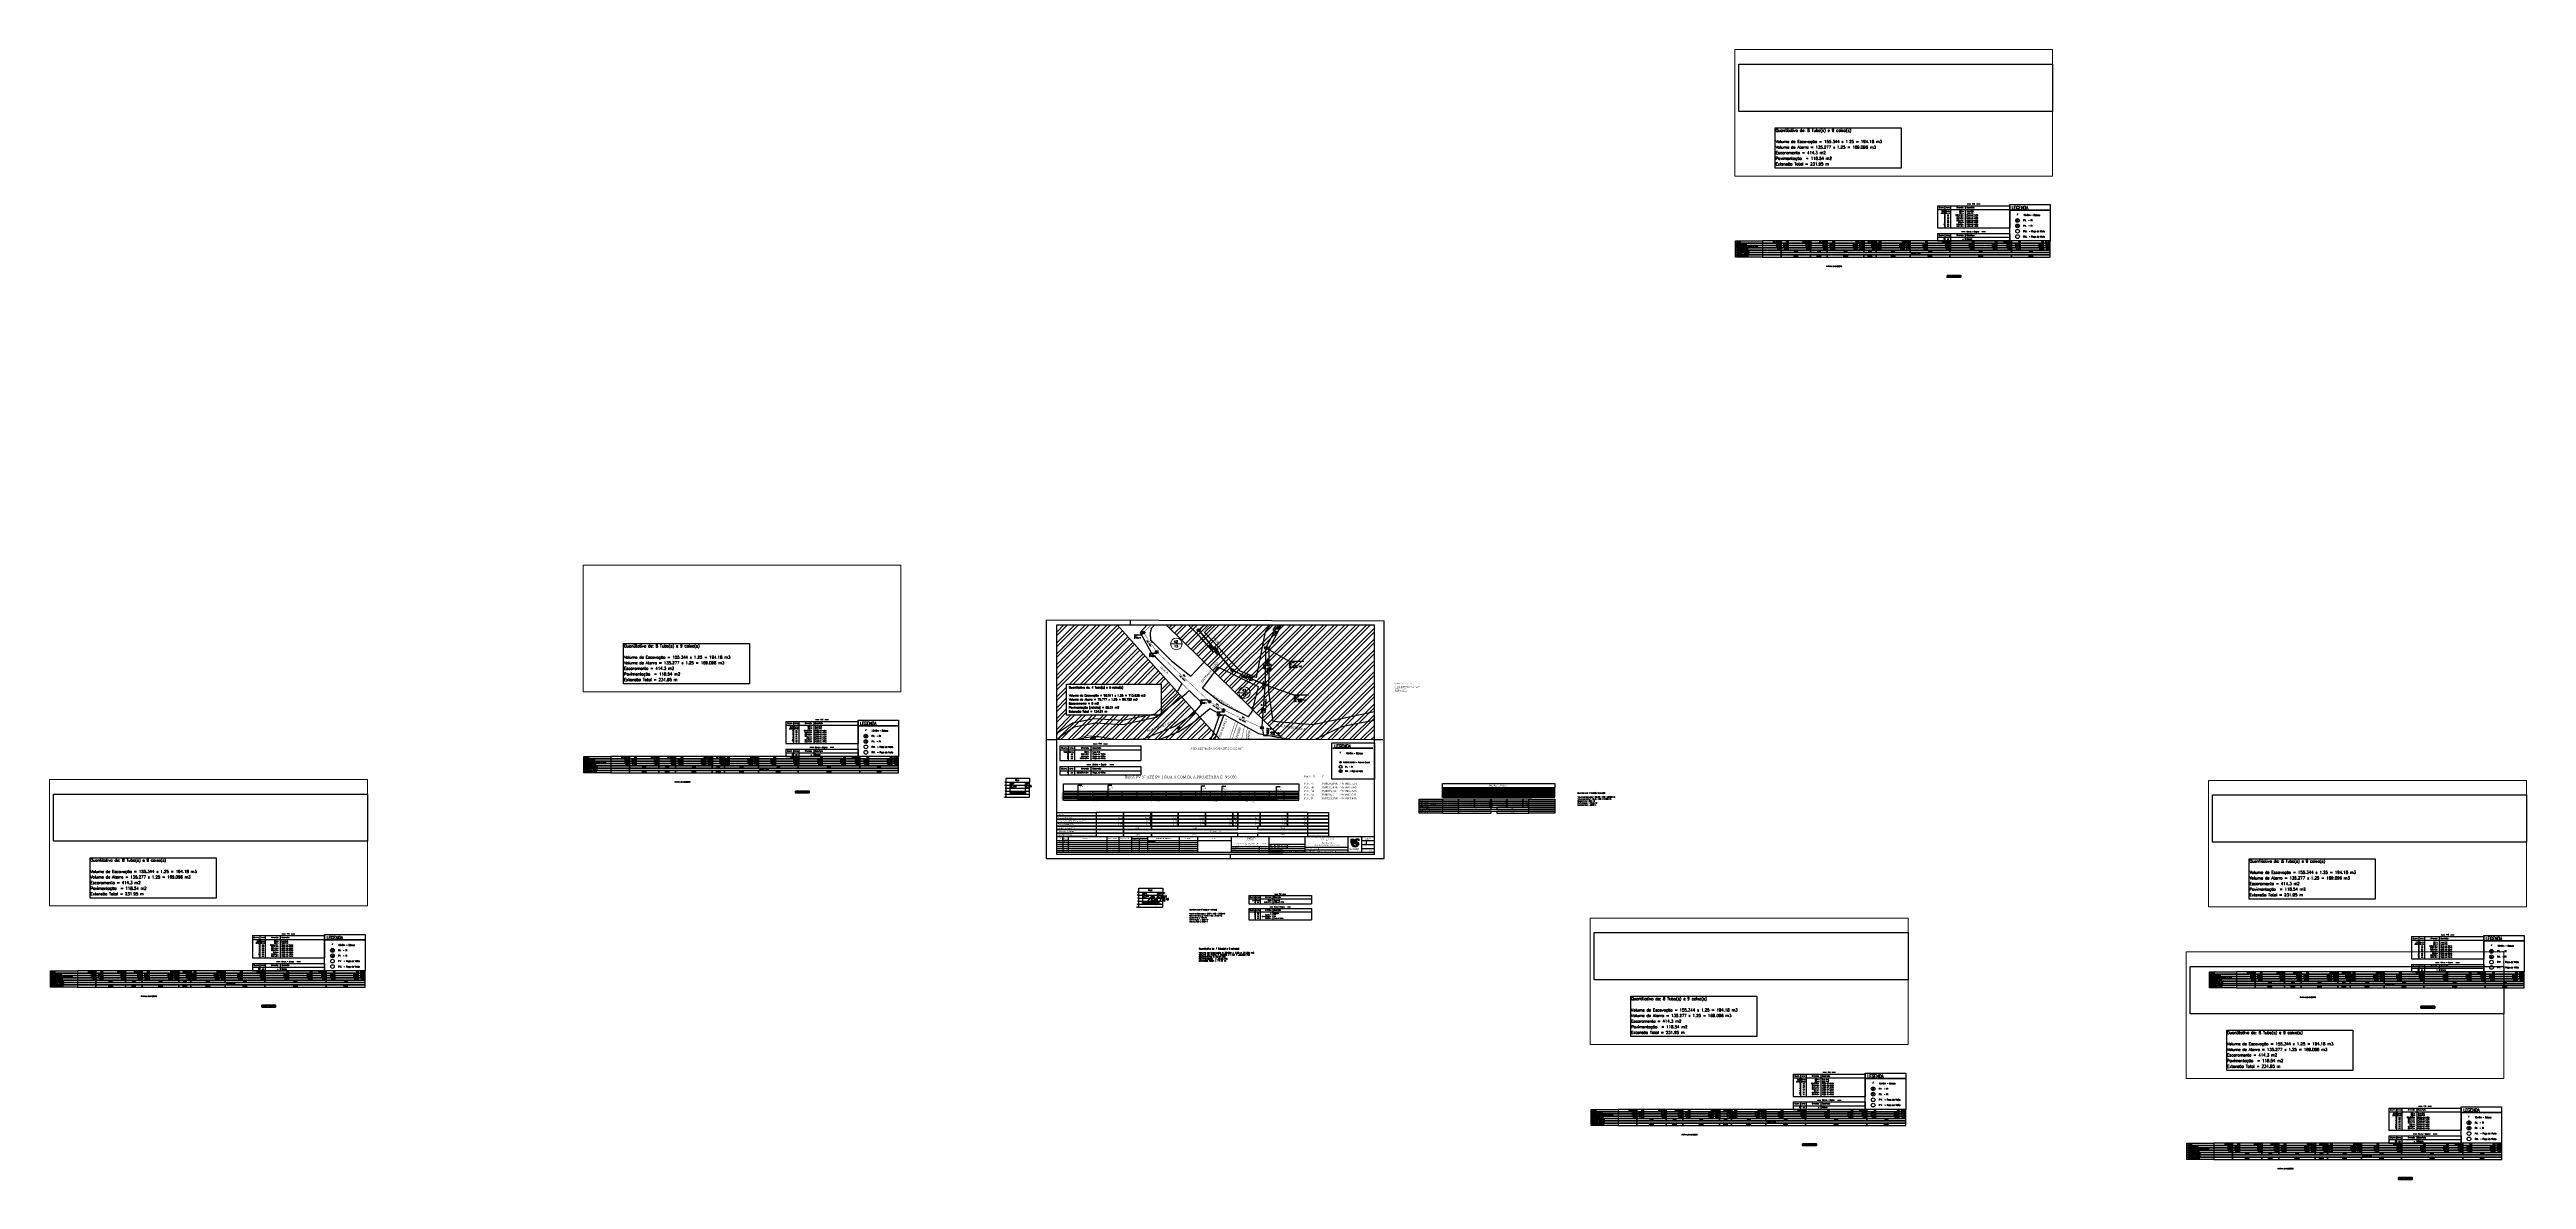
# Paper-space layout 'NS 0020' of a CAD drawing. Extents: x -1241 to 1842, y -399 to 1007.
# The model-space entities are those that its viewports show. They can reach past a viewport. Long polylines and large blocks are cut down to what shows.
import ezdxf
from ezdxf.enums import TextEntityAlignment as Align

# ---------------------------------------------------------------- set-up
doc = ezdxf.new("R2010")
doc.units = 0
doc.linetypes.add('LIN0', pattern=[0])
for name, color, linetype in [('0-quadras', 5, 'Continuous'), ('A_Alerta', 2, 'Continuous'), ('GUIA', 7, 'Continuous'), ('Heights', 7, 'Continuous'), ('Layer1', 5, 'Continuous'), ('Layer2', 7, 'Continuous'), ('LISTAGEM_LINHA', 7, 'Continuous'), ('LISTAGEM_TEXTO', 7, 'Continuous'), ('MURO', 251, 'Continuous'), ('PONTOS-Caixas - Esgoto_U', 10, 'Continuous'), ('PONTOS-CAIXAS_U', 1, 'Continuous'), ('PS_IND_COMPRIMENTO', 7, 'Continuous'), ('PS_IND_DIAMETRO', 7, 'Continuous'), ('PS_IND_FLUXO', 3, 'Continuous'), ('PS_IND_INCLINACAO', 7, 'Continuous'), ('PS_LINHA_QUADRO_LEGENDA', 8, 'Continuous'), ('PS_PERFIL_CAIXAS', 7, 'Continuous'), ('PS_PERFIL_COTA_LIN', 7, 'Continuous'), ('PS_PERFIL_COTA_TXT', 5, 'Continuous'), ('PS_PERFIL_GRADE', 8, 'Continuous'), ('PS_PERFIL_TERRENO', 3, 'Continuous'), ('PS_PERFIL_TITULOS', 5, 'Continuous'), ('PS_PERFIL_TUBO', 7, 'Continuous'), ('PS_PONTOS_IDENTIFICACAO_LIN', 7, 'Continuous'), ('PS_PONTOS_IDENTIFICACAO_TXT', 7, 'Continuous'), ('PS_TEXTO_QUADRO_LEGENDA', 7, 'Continuous'), ('Survey.td2_Mark', 7, 'Continuous'), ('T-MARGEM', 7, 'Continuous'), ('TEXTO', 7, 'Continuous'), ('TUBO_PVC', 1, 'Continuous'), ('TXT-LOGRAD', 3, 'Continuous')]:
    doc.layers.add(name, color=color, linetype=linetype)
doc.layers.add('COTAS', color=7, linetype='Continuous', lineweight=9)
doc.layers.add('INDICAÇÃO', color=4, linetype='LIN0', lineweight=20, true_color=0x00ffff)
doc.layers.add('ORIGINAL ASSINADO', color=1, linetype='Continuous', lineweight=50, plot=False)
doc.layers.get('0').off()
doc.layers.get('0').freeze()
doc.styles.add('CARIMBO', font='arial.ttf', dxfattribs={"height": 2})
doc.styles.add('Formato', font='swissel.ttf')
doc.styles.add('MONOTXT', font='MONOTXT', dxfattribs={"height": 0.2})
doc.styles.add('ROMANS', font='ROMANS.shx', dxfattribs={"height": 2})
doc.styles.add('SABESP', font='ROMANS.shx', dxfattribs={"height": 2})
doc.styles.get("Standard").update_dxf_attribs({"font": 'times.ttf'})
doc.styles.add('TEXTOS RUAS', font='arial.ttf')
doc.linetypes.add('VALA', pattern='A,5,-0.1,["VALA",Standard,S=0.25,R=0,X=-0.1,Y=-0.05],-0.25', length=5.35)
picture_1 = doc.add_image_def('image1.tif', size_in_pixel=(37423, 27282))

# ---------------------------------------------------------------- blocks, each defined once
blk = doc.blocks.new('*U1170')
at = {"layer": 'PS_PERFIL_GRADE', "linetype": 'Continuous'}
for p, q in [((0, 0), (0, 18.8)), ((0, 18.8), (28.8, 18.8)), ((0, 15), (28.8, 15)), ((0, 11.2), (28.8, 11.2)), ((0, 7.5), (28.8, 7.5)), ((0, 3.8), (28.8, 3.8)), ((0, 0), (28.8, 0)), ((28.8, 0), (28.8, 18.8))]:
    blk.add_line(p, q, dxfattribs=at)
blk.add_lwpolyline([(0, 18.8), (0, 23.8), (28.8, 23.8), (28.8, 18.8)], dxfattribs=at)
at = {"layer": 'PS_PERFIL_GRADE', "style": 'ROMANS'}
for s, p in [('-10', (-0.5, 0)), ('-5', (-0.5, 3.8)), ('15', (-0.5, 18.8)), ('10', (-0.5, 15)), ('5', (-0.5, 11.2)), ('0', (-0.5, 7.5))]:
    blk.add_text(s, height=1, dxfattribs=at).set_placement(p, align=Align.MIDDLE_RIGHT)
blk = doc.blocks.new('*U1174')
at = {"layer": 'PS_PERFIL_GRADE', "linetype": 'Continuous'}
for p, q in [((0, 0), (0, 18.8)), ((0, 18.8), (29.8, 18.8)), ((0, 15), (29.8, 15)), ((0, 11.2), (29.8, 11.2)), ((0, 7.5), (29.8, 7.5)), ((0, 3.8), (29.8, 3.8)), ((0, 0), (29.8, 0)), ((29.8, 0), (29.8, 18.8))]:
    blk.add_line(p, q, dxfattribs=at)
blk.add_lwpolyline([(0, 18.8), (0, 23.8), (29.8, 23.8), (29.8, 18.8)], dxfattribs=at)
at = {"layer": 'PS_PERFIL_GRADE', "style": 'ROMANS'}
for s, p in [('-10', (-0.5, 0)), ('-5', (-0.5, 3.8)), ('15', (-0.5, 18.8)), ('10', (-0.5, 15)), ('5', (-0.5, 11.2)), ('0', (-0.5, 7.5))]:
    blk.add_text(s, height=1, dxfattribs=at).set_placement(p, align=Align.MIDDLE_RIGHT)
blk = doc.blocks.new('*U1438')
at = {"layer": 'T-MARGEM'}
blk.add_line((0, 0), (0, 0.2), dxfattribs=at)
at = {"layer": 'T-MARGEM', "const_width": 0.025, "flags": 128}
blk.add_lwpolyline([(-0.01, 0, 1), (0.01, 0, 1)], format="xyb", close=True, dxfattribs=at)
blk = doc.blocks.new('*U1437', base_point=(4191.73, 1118.97))
for p, q in [((4191.56, 1119.14), (4191.9, 1118.8)), ((4191.9, 1119.14), (4191.56, 1118.8))]:
    blk.add_line(p, q)
blk.add_circle((4191.73, 1118.97), 0.24)
blk = doc.blocks.new('*U1436', base_point=(4191.73, 1118.97))
for p, q in [((4191.56, 1119.14), (4191.9, 1118.8)), ((4191.9, 1119.14), (4191.56, 1118.8))]:
    blk.add_line(p, q)
blk.add_circle((4191.73, 1118.97), 0.24)
blk = doc.blocks.new('*U1435', base_point=(362285.52, 7352579.72))
at = {"layer": 'GUIA'}
blk.add_circle((362285.52, 7352579.72), 0.24, dxfattribs=at)
blk = doc.blocks.new('*U1434', base_point=(362285.52, 7352579.72))
at = {"layer": 'GUIA'}
blk.add_circle((362285.52, 7352579.72), 0.24, dxfattribs=at)
blk = doc.blocks.new('*U1486')
at = {"layer": 'T-MARGEM'}
blk.add_line((0, 0), (0, 0.2), dxfattribs=at)
at = {"layer": 'T-MARGEM', "const_width": 0.025, "flags": 128}
blk.add_lwpolyline([(-0.01, 0, 1), (0.01, 0, 1)], format="xyb", close=True, dxfattribs=at)
blk = doc.blocks.new('*U1485', base_point=(4191.73, 1118.97))
for p, q in [((4191.56, 1119.14), (4191.9, 1118.8)), ((4191.9, 1119.14), (4191.56, 1118.8))]:
    blk.add_line(p, q)
blk.add_circle((4191.73, 1118.97), 0.24)
blk = doc.blocks.new('*U1484', base_point=(4191.73, 1118.97))
for p, q in [((4191.56, 1119.14), (4191.9, 1118.8)), ((4191.9, 1119.14), (4191.56, 1118.8))]:
    blk.add_line(p, q)
blk.add_circle((4191.73, 1118.97), 0.24)
blk = doc.blocks.new('*U1483', base_point=(362285.52, 7352579.72))
at = {"layer": 'GUIA'}
blk.add_circle((362285.52, 7352579.72), 0.24, dxfattribs=at)
blk = doc.blocks.new('*U1482', base_point=(362285.52, 7352579.72))
at = {"layer": 'GUIA'}
blk.add_circle((362285.52, 7352579.72), 0.24, dxfattribs=at)
blk = doc.blocks.new('*U1491')
at = {"layer": 'T-MARGEM'}
blk.add_line((0, 0), (0, 0.2), dxfattribs=at)
at = {"layer": 'T-MARGEM', "const_width": 0.025, "flags": 128}
blk.add_lwpolyline([(-0.01, 0, 1), (0.01, 0, 1)], format="xyb", close=True, dxfattribs=at)
blk = doc.blocks.new('*U1490', base_point=(4191.73, 1118.97))
for p, q in [((4191.56, 1119.14), (4191.9, 1118.8)), ((4191.9, 1119.14), (4191.56, 1118.8))]:
    blk.add_line(p, q)
blk.add_circle((4191.73, 1118.97), 0.24)
blk = doc.blocks.new('*U1489', base_point=(4191.73, 1118.97))
for p, q in [((4191.56, 1119.14), (4191.9, 1118.8)), ((4191.9, 1119.14), (4191.56, 1118.8))]:
    blk.add_line(p, q)
blk.add_circle((4191.73, 1118.97), 0.24)
blk = doc.blocks.new('*U1488', base_point=(362285.52, 7352579.72))
at = {"layer": 'GUIA'}
blk.add_circle((362285.52, 7352579.72), 0.24, dxfattribs=at)
blk = doc.blocks.new('*U1487', base_point=(362285.52, 7352579.72))
at = {"layer": 'GUIA'}
blk.add_circle((362285.52, 7352579.72), 0.24, dxfattribs=at)
blk = doc.blocks.new('*U1496')
at = {"layer": 'T-MARGEM'}
blk.add_line((0, 0), (0, 0.2), dxfattribs=at)
at = {"layer": 'T-MARGEM', "const_width": 0.025, "flags": 128}
blk.add_lwpolyline([(-0.01, 0, 1), (0.01, 0, 1)], format="xyb", close=True, dxfattribs=at)
blk = doc.blocks.new('*U1495', base_point=(4191.73, 1118.97))
for p, q in [((4191.56, 1119.14), (4191.9, 1118.8)), ((4191.9, 1119.14), (4191.56, 1118.8))]:
    blk.add_line(p, q)
blk.add_circle((4191.73, 1118.97), 0.24)
blk = doc.blocks.new('*U1494', base_point=(4191.73, 1118.97))
for p, q in [((4191.56, 1119.14), (4191.9, 1118.8)), ((4191.9, 1119.14), (4191.56, 1118.8))]:
    blk.add_line(p, q)
blk.add_circle((4191.73, 1118.97), 0.24)
blk = doc.blocks.new('*U1493', base_point=(362285.52, 7352579.72))
at = {"layer": 'GUIA'}
blk.add_circle((362285.52, 7352579.72), 0.24, dxfattribs=at)
blk = doc.blocks.new('*U1492', base_point=(362285.52, 7352579.72))
at = {"layer": 'GUIA'}
blk.add_circle((362285.52, 7352579.72), 0.24, dxfattribs=at)
blk = doc.blocks.new('*U1501')
at = {"layer": 'T-MARGEM'}
blk.add_line((0, 0), (0, 0.2), dxfattribs=at)
at = {"layer": 'T-MARGEM', "const_width": 0.025, "flags": 128}
blk.add_lwpolyline([(-0.01, 0, 1), (0.01, 0, 1)], format="xyb", close=True, dxfattribs=at)
blk = doc.blocks.new('*U1500', base_point=(4191.73, 1118.97))
for p, q in [((4191.56, 1119.14), (4191.9, 1118.8)), ((4191.9, 1119.14), (4191.56, 1118.8))]:
    blk.add_line(p, q)
blk.add_circle((4191.73, 1118.97), 0.24)
blk = doc.blocks.new('*U1499', base_point=(4191.73, 1118.97))
for p, q in [((4191.56, 1119.14), (4191.9, 1118.8)), ((4191.9, 1119.14), (4191.56, 1118.8))]:
    blk.add_line(p, q)
blk.add_circle((4191.73, 1118.97), 0.24)
blk = doc.blocks.new('*U1498', base_point=(362285.52, 7352579.72))
at = {"layer": 'GUIA'}
blk.add_circle((362285.52, 7352579.72), 0.24, dxfattribs=at)
blk = doc.blocks.new('*U1497', base_point=(362285.52, 7352579.72))
at = {"layer": 'GUIA'}
blk.add_circle((362285.52, 7352579.72), 0.24, dxfattribs=at)
blk = doc.blocks.new('*U1511')
at = {"layer": 'T-MARGEM'}
blk.add_line((0, 0), (0, 0.2), dxfattribs=at)
at = {"layer": 'T-MARGEM', "const_width": 0.025, "flags": 128}
blk.add_lwpolyline([(-0.01, 0, 1), (0.01, 0, 1)], format="xyb", close=True, dxfattribs=at)
blk = doc.blocks.new('*U1510', base_point=(4191.73, 1118.97))
for p, q in [((4191.56, 1119.14), (4191.9, 1118.8)), ((4191.9, 1119.14), (4191.56, 1118.8))]:
    blk.add_line(p, q)
blk.add_circle((4191.73, 1118.97), 0.24)
blk = doc.blocks.new('*U1509', base_point=(4191.73, 1118.97))
for p, q in [((4191.56, 1119.14), (4191.9, 1118.8)), ((4191.9, 1119.14), (4191.56, 1118.8))]:
    blk.add_line(p, q)
blk.add_circle((4191.73, 1118.97), 0.24)
blk = doc.blocks.new('*U1508', base_point=(362285.52, 7352579.72))
at = {"layer": 'GUIA'}
blk.add_circle((362285.52, 7352579.72), 0.24, dxfattribs=at)
blk = doc.blocks.new('*U1507', base_point=(362285.52, 7352579.72))
at = {"layer": 'GUIA'}
blk.add_circle((362285.52, 7352579.72), 0.24, dxfattribs=at)
blk = doc.blocks.new('*U1885')
at = {"layer": 'T-MARGEM'}
blk.add_line((0, 0), (0, 0.2), dxfattribs=at)
at = {"layer": 'T-MARGEM', "const_width": 0.025, "flags": 128}
blk.add_lwpolyline([(-0.01, 0, 1), (0.01, 0, 1)], format="xyb", close=True, dxfattribs=at)
blk = doc.blocks.new('*U1898', base_point=(9709.61, 9361.72))
at = {"const_width": 0.14, "flags": 128}
blk.add_lwpolyline([(9709.54, 9361.72, 1), (9709.68, 9361.72, 1)], format="xyb", close=True, dxfattribs=at)
blk.add_circle((9709.61, 9361.72), 0.14)
blk = doc.blocks.new('*U1897', base_point=(9679.18, 9377.79))
at = {"const_width": 0.1, "flags": 128}
blk.add_lwpolyline([(9678.99, 9377.79, 1), (9679.37, 9377.79, 1)], format="xyb", close=True, dxfattribs=at)
blk.add_circle((9679.18, 9377.79), 0.24)
blk = doc.blocks.new('*U1896', base_point=(9690.45, 9362.01))
at = {"const_width": 0.24, "flags": 128}
blk.add_lwpolyline([(9690.33, 9362.01, 1), (9690.57, 9362.01, 1)], format="xyb", close=True, dxfattribs=at)
blk.add_circle((9690.45, 9362.01), 0.24)
blk = doc.blocks.new('*U1905')
at = {"layer": 'PS_PERFIL_GRADE', "linetype": 'Continuous'}
for p, q in [((0, 0), (0, 12)), ((0, 12), (140, 12)), ((0, 10.5), (140, 10.5)), ((0, 9), (140, 9)), ((0, 7.5), (140, 7.5)), ((0, 6), (140, 6)), ((0, 4.5), (140, 4.5)), ((0, 3), (140, 3)), ((0, 1.5), (140, 1.5)), ((0, 0), (140, 0)), ((20, 0), (20, 12)), ((40, 0), (40, 12)), ((60, 0), (60, 12)), ((80, 0), (80, 12)), ((100, 0), (100, 12)), ((120, 0), (120, 12)), ((140, 0), (140, 12))]:
    blk.add_line(p, q, dxfattribs=at)
blk.add_lwpolyline([(0, 12), (0, 17), (140, 17), (140, 12)], dxfattribs=at)
at = {"layer": 'PS_PERFIL_GRADE'}
for s, p in [('-1', (-0.5, 1.5)), ('-2', (-0.5, 0)), ('6', (-0.5, 12)), ('5', (-0.5, 10.5)), ('4', (-0.5, 9)), ('3', (-0.5, 7.5)), ('2', (-0.5, 6)), ('0', (-0.5, 3)), ('1', (-0.5, 4.5))]:
    blk.add_text(s, height=1, dxfattribs=at).set_placement(p, align=Align.MIDDLE_RIGHT)
blk = doc.blocks.new('*U1912')
at = {"layer": 'PS_PERFIL_GRADE', "linetype": 'Continuous'}
for p, q in [((0, 0), (0, 6)), ((0, 6), (160, 6)), ((0, 5), (160, 5)), ((0, 4), (160, 4)), ((0, 3), (160, 3)), ((0, 2), (160, 2)), ((0, 1), (160, 1)), ((0, 0), (160, 0)), ((10, 0), (10, 6)), ((20, 0), (20, 6)), ((30, 0), (30, 6)), ((40, 0), (40, 6)), ((50, 0), (50, 6)), ((60, 0), (60, 6)), ((70, 0), (70, 6)), ((80, 0), (80, 6)), ((90, 0), (90, 6)), ((100, 0), (100, 6)), ((110, 0), (110, 6)), ((120, 0), (120, 6)), ((130, 0), (130, 6)), ((140, 0), (140, 6)), ((150, 0), (150, 6)), ((160, 0), (160, 6))]:
    blk.add_line(p, q, dxfattribs=at)
blk.add_lwpolyline([(0, 6), (0, 11), (160, 11), (160, 6)], dxfattribs=at)
at = {"layer": 'PS_PERFIL_GRADE'}
for s, p in [('-1', (-0.5, 1)), ('-2', (-0.5, 0)), ('4', (-0.5, 6)), ('3', (-0.5, 5)), ('2', (-0.5, 4)), ('0', (-0.5, 2)), ('1', (-0.5, 3))]:
    blk.add_text(s, height=1, dxfattribs=at).set_placement(p, align=Align.MIDDLE_RIGHT)
blk = doc.blocks.new('*U772', base_point=(9690.45, 9362.01))
at = {"const_width": 0.24, "flags": 128}
blk.add_lwpolyline([(9690.33, 9362.01, 1), (9690.57, 9362.01, 1)], format="xyb", close=True, dxfattribs=at)
blk.add_circle((9690.45, 9362.01), 0.24)
blk = doc.blocks.new('*U773', base_point=(9690.45, 9362.01))
at = {"const_width": 0.24, "flags": 128}
blk.add_lwpolyline([(9690.33, 9362.01, 1), (9690.57, 9362.01, 1)], format="xyb", close=True, dxfattribs=at)
blk.add_circle((9690.45, 9362.01), 0.24)
blk = doc.blocks.new('*U774', base_point=(9690.45, 9362.01))
at = {"const_width": 0.24, "flags": 128}
blk.add_lwpolyline([(9690.33, 9362.01, 1), (9690.57, 9362.01, 1)], format="xyb", close=True, dxfattribs=at)
blk.add_circle((9690.45, 9362.01), 0.24)
blk = doc.blocks.new('*U789', base_point=(9690.45, 9362.01))
at = {"const_width": 0.24, "flags": 128}
blk.add_lwpolyline([(9690.33, 9362.01, 1), (9690.57, 9362.01, 1)], format="xyb", close=True, dxfattribs=at)
blk.add_circle((9690.45, 9362.01), 0.24)
blk = doc.blocks.new('*U790', base_point=(9690.45, 9362.01))
at = {"const_width": 0.24, "flags": 128}
blk.add_lwpolyline([(9690.33, 9362.01, 1), (9690.57, 9362.01, 1)], format="xyb", close=True, dxfattribs=at)
blk.add_circle((9690.45, 9362.01), 0.24)
blk = doc.blocks.new('*U791', base_point=(9690.45, 9362.01))
at = {"const_width": 0.24, "flags": 128}
blk.add_lwpolyline([(9690.33, 9362.01, 1), (9690.57, 9362.01, 1)], format="xyb", close=True, dxfattribs=at)
blk.add_circle((9690.45, 9362.01), 0.24)
blk = doc.blocks.new('*U792', base_point=(9690.45, 9362.01))
at = {"const_width": 0.24, "flags": 128}
blk.add_lwpolyline([(9690.33, 9362.01, 1), (9690.57, 9362.01, 1)], format="xyb", close=True, dxfattribs=at)
blk.add_circle((9690.45, 9362.01), 0.24)
blk = doc.blocks.new('*U803', base_point=(9690.45, 9362.01))
at = {"const_width": 0.24, "flags": 128}
blk.add_lwpolyline([(9690.33, 9362.01, 1), (9690.57, 9362.01, 1)], format="xyb", close=True, dxfattribs=at)
blk.add_circle((9690.45, 9362.01), 0.24)
blk = doc.blocks.new('*U804', base_point=(9690.45, 9362.01))
at = {"const_width": 0.24, "flags": 128}
blk.add_lwpolyline([(9690.33, 9362.01, 1), (9690.57, 9362.01, 1)], format="xyb", close=True, dxfattribs=at)
blk.add_circle((9690.45, 9362.01), 0.24)
blk = doc.blocks.new('*U830', base_point=(9690.45, 9362.01))
at = {"const_width": 0.24, "flags": 128}
blk.add_lwpolyline([(9690.33, 9362.01, 1), (9690.57, 9362.01, 1)], format="xyb", close=True, dxfattribs=at)
blk.add_circle((9690.45, 9362.01), 0.24)
blk = doc.blocks.new('*U832', base_point=(9690.45, 9362.01))
at = {"const_width": 0.24, "flags": 128}
blk.add_lwpolyline([(9690.33, 9362.01, 1), (9690.57, 9362.01, 1)], format="xyb", close=True, dxfattribs=at)
blk.add_circle((9690.45, 9362.01), 0.24)
blk = doc.blocks.new('*U833', base_point=(9690.45, 9362.01))
at = {"const_width": 0.24, "flags": 128}
blk.add_lwpolyline([(9690.33, 9362.01, 1), (9690.57, 9362.01, 1)], format="xyb", close=True, dxfattribs=at)
blk.add_circle((9690.45, 9362.01), 0.24)

msp = doc.modelspace()

# ---------------------------------------------------------------- linework, layer by layer
at = {"layer": '0-quadras', "const_width": 0.3}
for points in [[(358035.257, 7353678.614), (358023.123, 7353664.445), (358032.831, 7353646.423), (358058.005, 7353621.529), (358077.175, 7353602.941), (358067.755, 7353592.425), (358053.289, 7353582.753), (358043.202, 7353578.665), (358024.852, 7353571.395), (358016.106, 7353571.677), (358003.453, 7353571.102), (357989.488, 7353573.639), (357979.19, 7353574.696), (357972.63, 7353573.991), (357967.031, 7353571.332), (357964.17, 7353569.569)], [(358138.845, 7353587.125), (358135.151, 7353613.193), (358135.435, 7353633.018), (358135.438, 7353650.978), (358140.252, 7353659.309), (358153.752, 7353686.307), (358173.95, 7353708.811), (358201.106, 7353733.363), (358211.493, 7353745.222), (358227.244, 7353762.566), (358236.036, 7353771.629), (358250.364, 7353781.765)], [(358122.905, 7353754.997), (358140.344, 7353737.809), (358135.044, 7353731.711), (358115.514, 7353709.611), (358097.06, 7353690.148), (358077.335, 7353672.038), (358057.418, 7353693.311), (358085.098, 7353720.479), (358104.171, 7353739.2), (358122.041, 7353755.761), (358122.905, 7353754.997)], [(358467.602, 7353748.453), (358451.082, 7353642.547), (358421.823, 7353636.987), (358400.556, 7353632.946), (358379.059, 7353627.442), (358372.967, 7353625.147), (358351.308, 7353620.811), (358303.543, 7353611.25), (358262.999, 7353603.135), (358214.679, 7353592.805), (358173.592, 7353584.021), (358138.845, 7353587.125)], [(358751.602, 7353514.182), (358757.985, 7353559.947), (358761.928, 7353587.17), (358712.143, 7353594.189), (358649.164, 7353602.659), (358544.485, 7353620.005), (358505.628, 7353626.414), (358463.627, 7353633.152), (358455.708, 7353634.263), (358428.514, 7353629.79), (358388.507, 7353620.811), (358379.081, 7353618.796), (358349.604, 7353613.425), (358318.404, 7353607.349), (358256.583, 7353593.28), (358220.56, 7353586.853), (358198.621, 7353582.473), (358177.899, 7353572.6), (358169.854, 7353568.275), (358151.359, 7353571.72)], [(357983.153, 7353570.166), (357983.602, 7353570.245), (358008.026, 7353565.551)], [(358106.221, 7353587.532), (358096.281, 7353593.025), (358086.266, 7353566.33)], [(358084.004, 7353569.705), (358092.436, 7353593.761), (358083.726, 7353598.429), (358069.239, 7353586.195), (358056.506, 7353578.172), (358029.412, 7353566.992)], [(358148.781, 7353553.606), (358146.827, 7353572.564), (358126.08, 7353576.558), (358116.429, 7353581.891)], [(358106.221, 7353587.532), (358097.74, 7353561.715)], [(358097.74, 7353561.715), (358099.695, 7353561.019), (358108.123, 7353586.485)], [(358114.016, 7353583.225), (358107.45, 7353553.388), (358113.054, 7353552.692), (358116.429, 7353581.891)], [(358114.016, 7353583.225), (358108.122, 7353586.482)], [(357832.121, 7353524.047), (357832.97, 7353523.872), (357844.788, 7353525.024), (357856.947, 7353520.367), (357868.103, 7353515.818), (357860.722, 7353497.175), (357858.498, 7353477.913), (357856.25, 7353461.193), (357859.537, 7353460.751), (357863.367, 7353483.447), (357869.486, 7353506.378), (357872.546, 7353510.296), (357884.18, 7353511.194), (357898.077, 7353513.872), (357924.707, 7353519.869), (357938.942, 7353522.821), (357952.269, 7353543.747), (357960.025, 7353556.348), (357969.589, 7353567.798), (357980.749, 7353569.747)], [(357980.749, 7353569.747), (357979.117, 7353561.437), (357972.308, 7353551.002), (357973.804, 7353550.026), (357981.512, 7353561.123), (357983.153, 7353570.166)], [(358151.359, 7353571.72), (358150.255, 7353564.239), (358151.765, 7353554.784), (358156.412, 7353543.618), (358156.412, 7353540.603), (358222.67, 7353542.436)]]:
    msp.add_lwpolyline(points, dxfattribs=at)
for points in [[(358078.265, 7353665.407), (358110.594, 7353696.974), (358126.772, 7353715.966), (358147.317, 7353735.55), (358167.827, 7353712.086), (358148.39, 7353689.636), (358132.065, 7353665.039), (358129.44, 7353653.063), (358123.963, 7353625.143), (358110.068, 7353630.744), (358099.888, 7353641.569), (358088.423, 7353654.91)], [(358050.623, 7353686.234), (358032.583, 7353667.945), (358031.721, 7353665.232), (358031.48, 7353661.899), (358032.159, 7353658.082), (358050.41, 7353639.752), (358067.22, 7353626.593), (358087.049, 7353647.46), (358074.919, 7353661.025)], [(358098.517, 7353630.672), (358126.261, 7353617.089), (358123.713, 7353609.178), (358120.632, 7353595.806), (358117.55, 7353591.187), (358093.868, 7353602.776), (358077.394, 7353615.988), (358091.118, 7353634.512)]]:
    msp.add_lwpolyline(points, close=True, dxfattribs=at)
at = {"layer": 'COTAS', "ltscale": 4}
for p, q in [((358049.562, 7353654.588), (358059.562, 7353654.588)), ((358108.999, 7353612.117), (358118.999, 7353612.117))]:
    msp.add_line(p, q, dxfattribs=at)
at = {"layer": 'COTAS'}
for centre in [(358054.562, 7353654.596), (358113.999, 7353612.125)]:
    msp.add_circle(centre, 5, dxfattribs=at)
at = {"layer": 'Layer1'}
for points in [[(358035.257, 7353678.614), (358023.123, 7353664.445), (358032.831, 7353646.423), (358059.461, 7353620.118)], [(358138.845, 7353587.125), (358135.151, 7353613.193), (358135.435, 7353633.018), (358135.438, 7353650.978), (358140.252, 7353659.309), (358153.752, 7353686.307), (358173.95, 7353708.811), (358201.106, 7353733.363), (358211.493, 7353745.222), (358227.244, 7353762.566), (358236.036, 7353771.629), (358250.364, 7353781.765)], [(358122.905, 7353754.997), (358140.344, 7353737.809), (358134.626, 7353731.237), (358126.548, 7353720.958), (358115.514, 7353709.611), (358097.06, 7353690.148), (358077.335, 7353672.038), (358057.418, 7353693.311), (358085.098, 7353720.479), (358104.171, 7353739.2), (358122.041, 7353755.761), (358122.905, 7353754.997)], [(358467.602, 7353748.453), (358451.082, 7353642.547), (358421.823, 7353636.987), (358400.556, 7353632.946), (358379.059, 7353627.442), (358372.967, 7353625.147), (358351.308, 7353620.811), (358303.543, 7353611.25), (358262.999, 7353603.135), (358214.679, 7353592.805), (358173.592, 7353584.021), (358138.845, 7353587.125)], [(358079.21, 7353664.477), (358111.791, 7353696.983), (358127.71, 7353716.86), (358147.317, 7353735.55)], [(358164.626, 7353708.389), (358157.643, 7353700.323), (358148.39, 7353689.636), (358140.019, 7353677.023), (358132.065, 7353665.039), (358124.027, 7353625.471)], [(358050.623, 7353686.234), (358032.583, 7353667.945), (358031.644, 7353664.16), (358032.159, 7353658.082), (358050.41, 7353639.752)], [(358087.049, 7353647.46), (358074.919, 7353661.025), (358050.623, 7353686.234)], [(358124.027, 7353625.471), (358110.068, 7353630.744), (358098.198, 7353643.536), (358087.234, 7353656.138), (358079.21, 7353664.477)], [(358050.41, 7353639.752), (358067.22, 7353626.593), (358087.049, 7353647.46)], [(358059.461, 7353620.118), (358054.369, 7353611.22), (358035.844, 7353593.289), (358007.692, 7353587.76), (357982.783, 7353589.41), (357964.09, 7353585.69), (357951.08, 7353576.944), (357934.049, 7353554.252)], [(357938.17, 7353552.198), (357954.246, 7353574.527), (357965.573, 7353582.258), (357983.735, 7353585.748), (358007.577, 7353584.549), (358037.004, 7353590.691), (358063.11, 7353611.411), (358065.693, 7353614.075), (358077.175, 7353602.941), (358068.357, 7353592.827), (358053.289, 7353582.753), (358045.105, 7353579.436), (358024.852, 7353571.395), (358018.862, 7353571.588), (358003.381, 7353570.665), (357987.149, 7353573.782), (357981.664, 7353573.571), (357967.031, 7353571.332), (357964.17, 7353569.569)], [(358117.55, 7353591.187), (358093.868, 7353602.776), (358077.394, 7353615.988), (358087.206, 7353629.232), (358091.118, 7353634.512)], [(358117.55, 7353591.187), (358120.632, 7353595.806), (358126.261, 7353617.089), (358108.609, 7353625.731), (358091.118, 7353634.512)], [(358751.602, 7353514.182), (358757.985, 7353559.947), (358761.928, 7353587.17), (358712.143, 7353594.189), (358649.164, 7353602.659), (358544.485, 7353620.005), (358505.628, 7353626.414), (358463.627, 7353633.152), (358455.708, 7353634.263), (358428.514, 7353629.79), (358388.507, 7353620.811), (358379.081, 7353618.796), (358349.604, 7353613.425), (358318.404, 7353607.349), (358256.583, 7353593.28), (358220.56, 7353586.853), (358198.621, 7353582.473), (358177.899, 7353572.6), (358169.854, 7353568.275), (358143.986, 7353573.093)], [(357899.037, 7353468.242), (357922.206, 7353485.292), (357933.098, 7353491.422), (357953.617, 7353504.392), (357967.737, 7353513.992), (357978.13, 7353519.846), (357996.562, 7353531.677), (358011.769, 7353542.512), (358018.136, 7353562.238), (358029.412, 7353566.992), (358056.506, 7353578.172), (358069.239, 7353586.195), (358083.726, 7353598.429), (358092.436, 7353593.761), (358084.004, 7353569.705), (358071.43, 7353565.154), (358074.142, 7353562.189), (358086.266, 7353566.33), (358096.281, 7353593.025), (358126.08, 7353576.558), (358143.986, 7353573.223)]]:
    msp.add_lwpolyline(points, dxfattribs=at)
at = {"layer": 'PS_IND_FLUXO'}
for points in [[(358031.384, 7353656.508, 0.5, 0, 0), (358031.948, 7353655.683, 0, 0, 0)], [(358141.038, 7353667.141, 0.5, 0, 0), (358141.502, 7353668.026, 0, 0, 0)], [(358088.374, 7353649.522, 0.5, 0, 0), (358089.017, 7353648.756, 0, 0, 0)], [(358060.124, 7353626.339, 0.5, 0, 0), (358060.853, 7353625.654, 0, 0, 0)], [(358117.319, 7353625.428, 0.5, 0, 0), (358118.232, 7353625.021, 0, 0, 0)], [(358132.416, 7353634.498, 0.5, 0, 0), (358132.431, 7353635.498, 0, 0, 0)], [(358089.197, 7353600.936, 0.5, 0, 0), (358090.055, 7353600.422, 0, 0, 0)], [(358130.643, 7353599.656, 0.5, 0, 0), (358130.723, 7353600.653, 0, 0, 0)], [(358112.001, 7353589.475, 0.5, 0, 0), (358112.908, 7353589.054, 0, 0, 0)]]:
    msp.add_lwpolyline(points, format="xyseb", dxfattribs=at)
at = {"layer": 'PS_PONTOS_IDENTIFICACAO_LIN', "linetype": 'Continuous'}
for points in [[(358024.916, 7353663.137), (358024.349, 7353662.333), (358017.949, 7353662.333)], [(358037.531, 7353645.97), (358037.511, 7353646.325), (358031.111, 7353646.325)], [(358134.157, 7353650.347), (358152.923, 7353639.725), (358165.723, 7353639.725)], [(358133.775, 7353618.258), (358157.07, 7353610.229), (358169.87, 7353610.229)], [(358082.211, 7353605.383), (358081.999, 7353605.552), (358075.599, 7353605.552)], [(358096.364, 7353595.463), (358096.547, 7353595.024), (358090.147, 7353595.024)], [(358129.61, 7353579.85), (358130.496, 7353574.851), (358146.903, 7353574.612)]]:
    msp.add_lwpolyline(points, dxfattribs=at)
at = {"layer": 'TUBO_PVC'}
for points in [[(358109.673, 7353698.981), (358109.74, 7353698.907), (358074.964, 7353667.371), (358074.897, 7353667.445), (358074.83, 7353667.519), (358109.606, 7353699.055)], [(358074.78, 7353665.721), (358074.857, 7353665.785), (358102.688, 7353632.621), (358102.611, 7353632.557), (358102.535, 7353632.493), (358074.704, 7353665.657)], [(358104.478, 7353631.15), (358104.519, 7353631.241), (358131.114, 7353619.391), (358131.073, 7353619.3), (358131.032, 7353619.208), (358104.437, 7353631.058)]]:
    msp.add_lwpolyline(points, close=True, dxfattribs=at)
for points, const_width in [([(358051.65, 7353689.221), (358026.762, 7353665.355)], 0.3), ([(358053.326, 7353689.168), (358073.198, 7353667.523)], 0.2), ([(358026.574, 7353663.535), (358036.758, 7353648.656)], 0.3), ([(358038.309, 7353646.845), (358082.668, 7353605.148)], 0.3), ([(358084.57, 7353603.71), (358094.683, 7353597.648)], 0.3), ([(358096.8, 7353596.526), (358128.109, 7353582.003)], 0.3)]:
    msp.add_lwpolyline(points, dxfattribs=dict(at, const_width=const_width))
for points in [[(358133.235, 7353652.246), (358149.306, 7353682.921)], [(358132.187, 7353620.011), (358132.659, 7353649.985)], [(358129.293, 7353582.694), (358132.073, 7353617.616)]]:
    msp.add_lwpolyline(points, dxfattribs=at)

# ---------------------------------------------------------------- block references
at = {"layer": 'PONTOS-CAIXAS_U', "xscale": 5, "yscale": 5, "zscale": 5}
for name, p in [('*U792', (358025.896, 7353664.525)), ('*U804', (358074.009, 7353666.64)), ('*U791', (358037.436, 7353647.666)), ('*U774', (358132.678, 7353651.184)), ('*U803', (358103.383, 7353631.638)), ('*U773', (358132.169, 7353618.811)), ('*U790', (358083.541, 7353604.326)), ('*U830', (358056.683, 7353581.533)), ('*U789', (358095.711, 7353597.031)), ('*U772', (358129.198, 7353581.498)), ('*U833', (357967.857, 7353569.044)), ('*U832', (357982.313, 7353571.857))]:
    msp.add_blockref(name, p, dxfattribs=at)

# ---------------------------------------------------------------- texts
at = {"layer": 'A_Alerta', "color": 0, "style": 'CARIMBO'}
for s, rotation, p in [('RUA B', 63.385907, (358154.215, 7353673.165)), ('RUA G', 313.069708, (358090.204, 7353656.53)), ('ENTRADA LIXÃO', 50.934603, (358083.552, 7353629.928)), ('RUA A', 319.686154, (358043.927, 7353631.681)), ('RUA PROJETADA E', 328.041067, (358097.462, 7353602.456)), ('RUA PROJETADA F', 19.147419, (358041.49, 7353582.932)), ('TRAVESSA DA KELY', 67.488976, (358093.322, 7353577.004)), ('BECO DO HABIBI', 71.688335, (358106.458, 7353571.032)), ('RUA PROJETADA E', 352.263742, (358154.41, 7353581.895)), ('BECO SANTA MARIA', 83.407051, (358116.544, 7353565.702))]:
    msp.add_text(s, height=2, rotation=rotation, dxfattribs=at).set_placement(p, align=Align.MIDDLE_CENTER)
at = {"layer": 'Heights', "color": 24}
for s, p in [(' H: 0.0982m', (358027.267, 7353662.827, 0.098)), (' H: 0.3967m', (358076.99, 7353664.897, 0.397)), (' H: -0.0918m', (358033.238, 7353647.123, -0.092)), (' H: -0.7494m', (358131.776, 7353651.665, -0.749)), (' H: -0.5712m', (358100.978, 7353634.283, -0.571)), (' H: -0.7253m', (358123.169, 7353621.06, -0.725)), (' H: -0.5453m', (358079.328, 7353601.455, -0.545)), (' H: -0.6199m', (358092.794, 7353592.239, -0.62)), (' H: -1.9632m', (358206.588, 7353585.46, -1.963)), (' H: 0.6903m', (357982.611, 7353571.855, 0.69)), (' H: -0.1883m', (358055.054, 7353579.995, -0.188)), (' H: -0.8638m', (358127.609, 7353576.003, -0.864)), (' H: -1.4736m', (358162.477, 7353572.132, -1.474))]:
    msp.add_text(s, height=0.2, dxfattribs=at).set_placement(p)
at = {"layer": 'PS_IND_COMPRIMENTO', "style": 'ROMANS', "width": 0.8}
for s, height, rotation, p in [('20.43m', 0.5, 304.39001, (358032.821, 7353656.886)), ('37.03m', 1, 62.349211, (358139.942, 7353668.28)), ('45.69m', 1.25, 310.003183, (358089.653, 7353649.943)), ('32.38m', 1, 89.097895, (358130.924, 7353635.021)), ('63.28m', 0.5, 316.771059, (358061.447, 7353627.016)), ('31.51m', 1.25, 335.983196, (358118.284, 7353626.366)), ('14.19m', 0.5, 329.060865, (358090.346, 7353601.88)), ('36.91m', 0.5, 335.114925, (358113.044, 7353590.535)), ('37.43m', 1, 85.447858, (358129.107, 7353596.496))]:
    msp.add_text(s, height=height, rotation=rotation, dxfattribs=at).set_placement(p, align=Align.MIDDLE_CENTER)
at = {"layer": 'PS_IND_DIAMETRO', "style": 'ROMANS', "width": 0.8}
for s, height, rotation, p in [('D=300mm', 1, 62.349211, (358144.246, 7353670.032)), ('D=300mm', 0.5, 304.39001, (358031.584, 7353653.737)), ('D=200mm', 0.5, 310.003183, (358089.12, 7353646.689)), ('D=300mm', 1, 89.097895, (358133.979, 7353638.524)), ('D=300mm', 0.5, 316.771059, (358060.914, 7353623.675)), ('D=200mm', 0.5, 335.983196, (358119.231, 7353623.208)), ('D=300mm', 1, 85.447858, (358132.46, 7353603.575)), ('D=300mm', 0.5, 329.060865, (358090.536, 7353598.501)), ('D=300mm', 0.5, 335.114925, (358113.589, 7353587.195))]:
    msp.add_text(s, height=height, rotation=rotation, dxfattribs=at).set_placement(p, align=Align.MIDDLE_CENTER)
at = {"layer": 'PS_IND_INCLINACAO', "style": 'ROMANS', "width": 0.8}
for height, rotation, p in [(0.5, 304.39001, (358029.494, 7353656.79)), (1, 62.349211, (358141.068, 7353663.964)), (1.25, 310.003183, (358085.231, 7353651.323)), (0.5, 316.771059, (358058.218, 7353626.209)), (1.25, 335.983196, (358113.704, 7353625.67)), (1, 89.097895, (358133.871, 7353631.674)), (0.5, 329.060865, (358087.363, 7353600.404)), (0.5, 335.114925, (358110.233, 7353588.752)), (1, 85.447858, (358131.917, 7353596.746))]:
    msp.add_text('i=0.5%', height=height, rotation=rotation, dxfattribs=at).set_placement(p, align=Align.MIDDLE_CENTER)
at = {"layer": 'PS_PONTOS_IDENTIFICACAO_TXT', "style": 'ROMANS', "width": 0.8}
for s, height, p in [('C.T. 0.098', 0.5, (358017.949, 7353660.083)), ('C.F. -1.102', 0.5, (358017.949, 7353659.333)), ('P.V. 37', 0.5, (358017.949, 7353661.583)), ('EST. ', 0.5, (358017.949, 7353660.833)), ('1.20', 0.5, (358022.125, 7353659.708)), ('C.T. -0.090', 0.5, (358031.111, 7353644.075)), ('C.F. -1.250', 0.5, (358031.111, 7353643.325)), ('P.V. 36', 0.5, (358031.111, 7353645.575)), ('EST. ', 0.5, (358031.111, 7353644.825)), ('1.16', 0.5, (358035.288, 7353643.7)), ('P.V. 03', 1, (358152.923, 7353638.225)), ('EST. ', 1, (358152.923, 7353636.725)), ('C.T. -0.749', 1, (358152.923, 7353635.225)), ('C.F. -2.224', 1, (358152.923, 7353633.725)), ('1.47', 1, (358161.123, 7353634.475)), ('C.T. -0.545', 0.5, (358075.599, 7353603.302)), ('C.F. -1.561', 0.5, (358075.599, 7353602.552)), ('P.V. 34', 0.5, (358075.599, 7353604.802)), ('EST. ', 0.5, (358075.599, 7353604.052)), ('1.02', 0.5, (358079.737, 7353602.927)), ('C.T. -0.725', 1, (358157.07, 7353605.729)), ('C.F. -2.062', 1, (358157.07, 7353604.229)), ('P.V. 02', 1, (358157.07, 7353608.729)), ('EST. ', 1, (358157.07, 7353607.229)), ('1.34', 1, (358165.232, 7353604.979)), ('C.T. -0.619', 0.5, (358090.147, 7353592.774)), ('C.F. -1.641', 0.5, (358090.147, 7353592.024)), ('P.V. 32', 0.5, (358090.147, 7353594.274)), ('EST. ', 0.5, (358090.147, 7353593.524)), ('1.02', 0.5, (358094.266, 7353592.399)), ('C.T. -0.863', 1, (358133.385, 7353577.087)), ('C.F. -1.863', 1, (358133.385, 7353575.587)), ('P.V. 01', 1, (358133.385, 7353580.087)), ('EST. ', 1, (358133.385, 7353578.587)), ('1.00', 1, (358141.547, 7353576.337))]:
    msp.add_text(s, height=height, dxfattribs=at).set_placement(p)
for s, p in [('01+17.43m', (358130.823, 7353618.89)), ('01', (358129.439, 7353601.514))]:
    msp.add_text(s, height=1, rotation=85.447858, dxfattribs=at).set_placement(p, align=Align.CENTER)
at = {"layer": 'Survey.td2_Mark'}
for s, p in [(' pt104', (358026.558, 7353661.437, 0.098)), (' pt53', (358076.281, 7353663.507, 0.397)), (' pt105', (358032.529, 7353645.732, -0.092)), (' pt50', (358131.067, 7353650.275, -0.749)), (' pt52', (358100.269, 7353632.892, -0.571)), (' pt51', (358122.46, 7353619.67, -0.725)), (' pt106', (358078.619, 7353600.064, -0.545)), (' pt129', (358092.085, 7353590.848, -0.62)), (' pt132', (358205.88, 7353584.07, -1.963)), (' pt109', (357981.902, 7353570.464, 0.69)), (' pt107', (358054.345, 7353578.604, -0.188)), (' pt130', (358126.901, 7353574.613, -0.864)), (' pt131', (358161.769, 7353570.742, -1.474))]:
    msp.add_text(s, height=0.2, dxfattribs=at).set_placement(p)
at = {"layer": 'TEXTO', "style": 'SABESP'}
for s, p in [('42', (358054.273, 7353655.555)), ('13', (358054.331, 7353651.667)), ('42', (358113.709, 7353613.084)), ('14', (358113.768, 7353609.196))]:
    msp.add_text(s, height=2, dxfattribs=at).set_placement(p, align=Align.CENTER)
at = {"layer": 'TXT-LOGRAD', "lineweight": 0, "style": 'SABESP'}
msp.add_text('RUA B  ', height=1.5, rotation=89.723401, dxfattribs=at).set_placement((358136.602, 7353634.955), align=Align.MIDDLE_CENTER)

# ---------------------------------------------------------------- pictures from other files: only their frames are drawn
at = {"layer": 'Heights'}
image = msp.add_image(picture_1, insert=(357643.42, 7353370.818), size_in_units=(871.577, 635.395), dxfattribs=dict(at, fade=70))
image.dxf.flags = 15

psp = doc.layouts.new('NS 0020')

# ---------------------------------------------------------------- hatches: boundary and pattern name
at = {"layer": 'LISTAGEM_TEXTO'}
h = psp.add_hatch(dxfattribs=at)
h.set_pattern_fill('ANSI32', color=256)
h.paths.add_polyline_path([(87.7, 291), (12.5, 291), (12.5, 148), (215.4, 148)])
h.paths.add_polyline_path([(142.5, 217.2), (142.5, 178.4), (24.8, 178.4), (24.8, 217.2)], flags=16)
h.paths.add_polyline_path([(148.7, 291), (294.5, 148), (408, 148), (408, 291)])
h.paths.add_polyline_path([(27.2, 181.2), (81.5, 181.2), (81.5, 184.9), (27.2, 184.9)], flags=8)
h.paths.add_polyline_path([(26.8, 185), (99, 185), (99, 190.7), (26.8, 190.7)], flags=8)
h.paths.add_polyline_path([(27.2, 191.2), (70.3, 191.2), (70.3, 194.9), (27.2, 194.9)], flags=8)
h.paths.add_polyline_path([(27.2, 196.2), (126.1, 196.2), (126.1, 199.9), (27.2, 199.9)], flags=8)
h.paths.add_polyline_path([(26.9, 200.1), (134.5, 200.1), (134.5, 205.2), (26.9, 205.2)], flags=8)
h.paths.add_polyline_path([(26.8, 210), (106.6, 210), (106.6, 215.8), (26.8, 215.8)], flags=8)

# ---------------------------------------------------------------- linework, layer by layer
at = {"layer": 'INDICAÇÃO', "lineweight": -2}
for points in [[(861.5, 988.7), (1252.1, 988.7), (1252.1, 929.8), (861.5, 929.8)], [(-1236.3, 80.3), (-845.6, 80.3), (-845.6, 21.4), (-1236.3, 21.4)], [(1451.5, 79.1), (1842.1, 79.1), (1842.1, 20.2), (1451.5, 20.2)], [(681.7, -92.1), (1072.3, -92.1), (1072.3, -151), (681.7, -151)], [(1423.4, -134.2), (1814, -134.2), (1814, -193.1), (1423.4, -193.1)]]:
    psp.add_lwpolyline(points, close=True, dxfattribs=at)
at = {"layer": 'Layer2', "linetype": 'Continuous'}
for p, q in [((0, 297), (420, 296)), ((0, 0), (0, 297)), ((12.5, 291), (408, 291)), ((12.5, 5), (12.5, 291)), ((104.6, 291), (104.6, 296)), ((408, 5), (408, 291)), ((420, 0), (420, 296)), ((0, 148), (12.5, 148)), ((408, 148), (418.5, 148)), ((0, 0), (420, 0)), ((12.5, 27.5), (408, 27.5)), ((12.5, 22.5), (229.8, 22.5)), ((12.5, 20), (188, 20)), ((12.5, 17.5), (188, 17.5)), ((12.5, 15), (188, 15)), ((12.5, 12.5), (188, 12.5)), ((12.5, 10), (188, 10)), ((408, 7.6), (12.5, 7.6)), ((408, 5), (12.5, 5)), ((20, 27.5), (20, 7.6)), ((27, 27.5), (27, 7.6)), ((74.8, 27.5), (74.8, 7.6)), ((89.8, 27.5), (89.8, 7.6)), ((105.7, 27.5), (105.7, 7.6)), ((105.8, 25), (125.7, 25)), ((115.2, 25), (115.2, 7.6)), ((125.7, 27.5), (125.7, 7.6)), ((165, 27.5), (165, 7.6)), ((188, 27.5), (188, 7.6)), ((228.7, 0), (228.7, 5)), ((229.8, 27.5), (229.8, 7.6)), ((229.8, 15), (276.7, 15)), ((229.8, 12.5), (276.7, 12.5)), ((229.8, 10), (276.7, 10)), ((264.8, 7.6), (264.8, 15)), ((276.7, 27.5), (276.7, 7.6)), ((322, 17.5), (276.7, 17.5)), ((276.7, 15), (322, 15)), ((276.7, 12.5), (322, 12.5)), ((276.7, 10), (322, 10)), ((294, 7.6), (294, 10)), ((310.6, 7.6), (310.6, 10)), ((322, 7.6), (322, 27.5)), ((322, 14), (375.5, 14)), ((322, 10.8), (375.3, 10.8)), ((375.5, 7.6), (375.5, 27.5)), ((391.8, 27.5), (391.8, 7.6)), ((391.8, 22.5), (408, 22.5)), ((391.8, 17.5), (408, 17.5)), ((391.8, 12.5), (408, 12.5)), ((398.2, 17.5), (398.2, 22.5))]:
    psp.add_line(p, q, dxfattribs=at)
at = {"layer": 'Layer2'}
psp.add_line((155.3, 291), (201.6, 291), dxfattribs=at)
at = {"layer": 'Layer2', "color": 150, "ltscale": 15}
for p, q in [((379, 19.4), (379, 24.3)), ((379, 24.3), (382.3, 24.3)), ((382.3, 17), (382.3, 24.3)), ((388.6, 19.7), (382.3, 19.7)), ((382.3, 19.6), (382.3, 19.6)), ((388.8, 19.4), (382.3, 19.4)), ((382.5, 19.4), (384.6, 18.5)), ((388.6, 19.7), (386.7, 20.3)), ((388.8, 24), (388.8, 21.9))]:
    psp.add_line(p, q, dxfattribs=at)
at = {"layer": 'Layer2', "color": 150}
for p, q in [((379, 24.3), (379.1, 24.3)), ((379, 24.1), (379.2, 24.3)), ((379, 24), (379.3, 24.3)), ((379, 23.9), (379.4, 24.3)), ((379, 23.8), (379.5, 24.3)), ((379, 23.7), (379.7, 24.3)), ((379, 23.6), (379.8, 24.3)), ((379, 23.5), (379.9, 24.3)), ((379, 23.3), (380, 24.3)), ((379, 23.2), (380.1, 24.3)), ((379, 23.1), (380.2, 24.3)), ((379, 23), (380.4, 24.3)), ((379, 22.9), (380.5, 24.3)), ((379, 22.8), (380.6, 24.3)), ((379, 22.6), (380.7, 24.3)), ((379, 22.5), (380.8, 24.3)), ((379, 22.4), (380.9, 24.3)), ((379, 22.3), (381.1, 24.3)), ((379, 22.2), (381.2, 24.3)), ((379, 22.1), (381.3, 24.3)), ((379, 22), (381.4, 24.3)), ((379, 21.8), (381.5, 24.3)), ((379, 21.7), (381.6, 24.3)), ((379, 21.6), (381.7, 24.3)), ((379, 21.5), (381.9, 24.3)), ((379, 21.4), (382, 24.3)), ((379, 21.3), (382.1, 24.3)), ((379, 21.1), (382.2, 24.3)), ((379, 21), (382.3, 24.3)), ((379, 20.9), (382.3, 24.2)), ((379, 20.8), (382.3, 24.1)), ((379, 20.7), (382.3, 23.9)), ((379, 20.6), (382.3, 23.8)), ((379, 20.5), (382.3, 23.7)), ((379, 20.3), (382.3, 23.6)), ((379, 20.2), (382.3, 23.5)), ((379, 20.1), (382.3, 23.4)), ((379, 20), (382.3, 23.3)), ((379, 19.9), (382.3, 23.1)), ((379, 19.8), (382.3, 23)), ((379, 19.6), (382.3, 22.9)), ((379, 19.5), (382.3, 22.8)), ((379, 19.4), (382.3, 22.7)), ((379, 19.3), (382.3, 22.6)), ((379, 19.2), (382.3, 22.4)), ((379, 19.1), (382.3, 22.3)), ((379, 19), (382.3, 22.2)), ((379.1, 18.9), (382.3, 22.1)), ((379.1, 18.8), (382.3, 22)), ((379.1, 18.7), (382.3, 21.9)), ((379.1, 18.6), (382.3, 21.8)), ((379.1, 18.5), (382.3, 21.6)), ((379.1, 18.4), (382.3, 21.5)), ((379.2, 18.3), (382.3, 21.4)), ((379.2, 18.2), (382.3, 21.3)), ((379.2, 18.1), (382.3, 21.2)), ((379.2, 18), (382.3, 21.1)), ((379.3, 17.9), (382.3, 20.9)), ((379.3, 17.8), (382.3, 20.8)), ((379.3, 17.7), (382.3, 20.7)), ((379.4, 17.7), (382.3, 20.6)), ((379.4, 17.6), (382.3, 20.5)), ((379.4, 17.5), (382.3, 20.4)), ((379.5, 17.4), (382.3, 20.3)), ((379.5, 17.3), (382.3, 20.1)), ((379.5, 17.3), (382.3, 20)), ((379.6, 17.2), (382.3, 19.9)), ((379.6, 17.1), (382.3, 19.8)), ((379.6, 17), (382.3, 19.7)), ((379.7, 17), (382.3, 19.6)), ((379.7, 16.9), (382.3, 19.4)), ((379.8, 16.8), (382.3, 19.3)), ((379.8, 16.7), (382.3, 19.2)), ((379.9, 16.7), (382.3, 19.1)), ((379.9, 16.6), (382.3, 19)), ((380, 16.5), (382.3, 18.9)), ((380, 16.5), (382.3, 18.7)), ((380.1, 16.4), (382.3, 18.6)), ((380.1, 16.3), (382.3, 18.5)), ((380.2, 16.3), (382.3, 18.4)), ((380.2, 16.2), (382.3, 18.3)), ((380.3, 16.2), (382.3, 18.2)), ((380.3, 16.1), (382.3, 18.1)), ((380.4, 16), (382.3, 17.9)), ((380.4, 16), (382.3, 17.8)), ((380.5, 15.9), (382.3, 17.7)), ((380.6, 15.9), (382.3, 17.6)), ((380.6, 15.8), (382.3, 17.5)), ((380.7, 15.7), (382.3, 17.4)), ((380.7, 15.7), (382.3, 17.2)), ((380.8, 15.6), (382.3, 17.1)), ((380.9, 15.6), (382.3, 17)), ((380.9, 15.5), (382.3, 16.9)), ((381, 15.5), (382.3, 16.8)), ((381.1, 15.4), (382.3, 16.7)), ((381.1, 15.4), (382.3, 16.6)), ((381.2, 15.3), (382.4, 16.5)), ((381.3, 15.3), (382.4, 16.4)), ((381.3, 15.3), (382.4, 16.3)), ((381.4, 15.2), (382.5, 16.3)), ((381.5, 15.2), (382.5, 16.2)), ((381.6, 15.1), (382.5, 16.1)), ((381.6, 15.1), (382.6, 16)), ((381.7, 15), (382.6, 16)), ((381.8, 15), (382.7, 15.9)), ((381.9, 14.9), (382.8, 15.8)), ((381.9, 15), (382.7, 15.8)), ((382, 14.9), (382.9, 15.7)), ((382.1, 14.9), (382.9, 15.7)), ((382.2, 14.8), (383, 15.6)), ((382.3, 20.1), (386.6, 24.3)), ((382.3, 19.9), (386.7, 24.3)), ((382.3, 19.8), (386.8, 24.3)), ((382.3, 19.7), (386.9, 24.3)), ((382.3, 14.8), (383.1, 15.6)), ((382.4, 19.7), (387.1, 24.3)), ((382.4, 20.2), (386.4, 24.3)), ((382.4, 20.6), (386, 24.2)), ((382.4, 20.5), (386.1, 24.2)), ((382.4, 20.3), (386.3, 24.2)), ((382.4, 14.8), (383.1, 15.5)), ((382.5, 19.7), (387.2, 24.3)), ((382.5, 21), (385.7, 24.1)), ((382.5, 20.8), (385.8, 24.1)), ((382.5, 19.3), (382.6, 19.4)), ((382.5, 14.7), (383.3, 15.5)), ((382.5, 14.7), (383.2, 15.5)), ((382.6, 19.7), (387.3, 24.3)), ((382.6, 21.1), (385.5, 24)), ((382.6, 19.3), (382.7, 19.4)), ((382.6, 14.7), (383.4, 15.4)), ((382.7, 21.3), (385.3, 23.9)), ((382.7, 19.3), (382.8, 19.4)), ((382.7, 14.7), (383.5, 15.4)), ((382.8, 21.5), (385.1, 23.8)), ((382.8, 19.7), (385.8, 22.7)), ((382.8, 19.2), (383, 19.4)), ((382.8, 19.2), (382.9, 19.4)), ((382.8, 14.6), (383.5, 15.4)), ((382.9, 21.8), (384.8, 23.7)), ((382.9, 19.7), (385.7, 22.5)), ((382.9, 19.2), (383.1, 19.4)), ((382.9, 14.6), (383.6, 15.4)), ((383, 19.7), (385.6, 22.3)), ((383, 19.1), (383.2, 19.4)), ((383, 14.6), (383.7, 15.3)), ((383.1, 22.1), (384.5, 23.5)), ((383.1, 19.7), (385.6, 22.2)), ((383.1, 19.1), (383.4, 19.4)), ((383.1, 14.6), (383.9, 15.3)), ((383.2, 19.7), (385.6, 22)), ((383.2, 19.1), (383.5, 19.4)), ((383.2, 14.6), (384, 15.3)), ((383.3, 19.7), (385.6, 21.9)), ((383.3, 19), (383.7, 19.4)), ((383.3, 19), (383.6, 19.4)), ((383.3, 14.6), (384.1, 15.3)), ((383.4, 22.5), (384.1, 23.2)), ((383.4, 19), (383.8, 19.4)), ((383.4, 14.5), (384.2, 15.4)), ((383.5, 19.7), (385.6, 21.8)), ((383.5, 18.9), (383.9, 19.4)), ((383.5, 14.5), (384.4, 15.4)), ((383.6, 19.7), (385.6, 21.7)), ((383.6, 18.9), (384.1, 19.4)), ((383.6, 14.5), (384.5, 15.5)), ((383.7, 19.7), (385.6, 21.6)), ((383.7, 18.8), (384.3, 19.4)), ((383.7, 18.8), (384.2, 19.4)), ((383.7, 14.5), (384.8, 15.6)), ((383.8, 19.7), (385.6, 21.5)), ((383.8, 18.8), (384.4, 19.4)), ((383.8, 14.5), (388.7, 19.4)), ((383.9, 19.7), (385.6, 21.4)), ((383.9, 18.7), (384.5, 19.4)), ((384, 19.7), (385.7, 21.3)), ((384, 18.7), (384.6, 19.4)), ((384, 14.5), (388.8, 19.4)), ((384.1, 18.7), (384.7, 19.4)), ((384.1, 14.5), (388.8, 19.3)), ((384.2, 19.7), (385.7, 21.2)), ((384.2, 18.6), (385, 19.4)), ((384.2, 18.6), (384.9, 19.4)), ((384.2, 14.5), (388.8, 19.2)), ((384.3, 19.7), (385.7, 21.1)), ((384.3, 18.6), (385.1, 19.4)), ((384.3, 14.5), (388.8, 19)), ((384.4, 19.7), (385.8, 21.1)), ((384.4, 18.5), (385.2, 19.4)), ((384.4, 14.5), (388.8, 18.9)), ((384.5, 19.7), (385.8, 21)), ((384.5, 18.5), (385.3, 19.4)), ((384.6, 19.7), (385.9, 20.9)), ((384.6, 18.4), (385.6, 19.4)), ((384.6, 18.5), (385.4, 19.4)), ((384.6, 14.6), (388.8, 18.8)), ((384.7, 19.7), (385.9, 20.9)), ((384.7, 18.4), (385.7, 19.4)), ((384.7, 14.6), (388.8, 18.6)), ((384.8, 19.7), (386, 20.8)), ((384.8, 18.4), (385.8, 19.4)), ((384.9, 18.3), (386, 19.4)), ((384.9, 18.3), (385.9, 19.4)), ((384.9, 14.6), (388.7, 18.5)), ((385, 19.7), (386, 20.7)), ((385, 18.2), (386.1, 19.4)), ((385, 14.6), (388.7, 18.4)), ((385.1, 19.7), (386.1, 20.7)), ((385.1, 18.1), (386.4, 19.4)), ((385.1, 18.2), (386.3, 19.4)), ((385.2, 19.7), (386.1, 20.6)), ((385.2, 18), (386.6, 19.4)), ((385.2, 18), (386.5, 19.4)), ((385.2, 14.7), (388.7, 18.2)), ((385.3, 19.7), (386.2, 20.6)), ((385.3, 17.8), (386.8, 19.4)), ((385.3, 17.9), (386.7, 19.4)), ((385.3, 16.1), (388.6, 19.4)), ((385.3, 14.7), (388.6, 18)), ((385.4, 19.7), (386.3, 20.5)), ((385.4, 17.6), (387.2, 19.4)), ((385.4, 17.7), (387.1, 19.4)), ((385.4, 17.8), (386.9, 19.4)), ((385.4, 16.3), (388.4, 19.4)), ((385.5, 19.7), (386.3, 20.5)), ((385.5, 16.5), (388.3, 19.4)), ((385.5, 16.7), (388.2, 19.4)), ((385.5, 17.3), (387.6, 19.4)), ((385.5, 17.4), (387.5, 19.4)), ((385.5, 17.4), (387.4, 19.4)), ((385.5, 17.5), (387.3, 19.4)), ((385.5, 14.8), (388.6, 17.9)), ((385.6, 16.8), (388.1, 19.4)), ((385.6, 16.9), (388, 19.4)), ((385.6, 17), (387.9, 19.4)), ((385.6, 17.2), (387.8, 19.4)), ((385.7, 19.7), (386.4, 20.4)), ((385.7, 14.8), (388.5, 17.7)), ((385.8, 19.7), (386.5, 20.4)), ((385.9, 19.7), (386.6, 20.4)), ((385.9, 14.9), (388.4, 17.5)), ((386, 19.7), (386.6, 20.3)), ((386.1, 19.7), (386.7, 20.3)), ((386.1, 15), (388.3, 17.3)), ((386.2, 19.7), (386.8, 20.3)), ((386.3, 19.7), (386.9, 20.2)), ((386.3, 15.1), (388.2, 17)), ((386.4, 23.3), (387.4, 24.3)), ((386.5, 19.7), (387, 20.2)), ((386.6, 23.4), (387.5, 24.3)), ((386.6, 19.7), (387.1, 20.2)), ((386.6, 15.3), (388, 16.8)), ((386.7, 19.7), (387.2, 20.2)), ((386.8, 23.4), (387.6, 24.3)), ((386.8, 19.7), (387.3, 20.1)), ((386.9, 23.5), (387.7, 24.3)), ((386.9, 19.7), (387.3, 20.1)), ((387, 23.5), (387.8, 24.3)), ((387, 19.7), (387.4, 20.1)), ((387, 15.6), (387.7, 16.3)), ((387.2, 23.5), (387.9, 24.3)), ((387.2, 19.7), (387.5, 20)), ((387.3, 23.5), (388, 24.3)), ((387.3, 19.7), (387.6, 20)), ((387.4, 23.5), (388.1, 24.2)), ((387.4, 19.7), (387.7, 20)), ((387.5, 23.5), (388.2, 24.2)), ((387.5, 19.7), (387.8, 20)), ((387.6, 23.5), (388.3, 24.2)), ((387.6, 19.7), (387.9, 19.9)), ((387.7, 23.4), (388.4, 24.2)), ((387.7, 19.7), (388, 19.9)), ((387.8, 23.4), (388.5, 24.1)), ((387.8, 23.4), (388.6, 24.1)), ((387.8, 19.7), (388, 19.9)), ((387.9, 23.3), (388.7, 24.1)), ((388, 23.3), (388.8, 24.1)), ((388, 19.7), (388.1, 19.8)), ((388.1, 23.3), (388.8, 24)), ((388.1, 23.2), (388.8, 23.9)), ((388.1, 19.7), (388.2, 19.8)), ((388.2, 23.2), (388.8, 23.8)), ((388.2, 19.7), (388.3, 19.8)), ((388.3, 23.1), (388.8, 23.7)), ((388.3, 23.1), (388.8, 23.6)), ((388.3, 19.7), (388.4, 19.8)), ((388.4, 23), (388.8, 23.4)), ((388.4, 22.9), (388.8, 23.3)), ((388.4, 19.7), (388.5, 19.7)), ((388.5, 22.9), (388.8, 23.2)), ((388.5, 22.8), (388.8, 23.1)), ((388.5, 19.7), (388.6, 19.7)), ((388.6, 22.7), (388.8, 23)), ((388.6, 22.7), (388.8, 22.9)), ((388.7, 22.6), (388.8, 22.7)), ((388.7, 22.5), (388.8, 22.6)), ((388.7, 22.4), (388.8, 22.5)), ((388.8, 22.3), (388.8, 22.4)), ((388.8, 22.2), (388.8, 22.3)), ((388.8, 22.1), (388.8, 22.2)), ((388.8, 22), (388.8, 22.1)), ((388.8, 21.9), (388.8, 21.9))]:
    psp.add_line(p, q, dxfattribs=at)
at = {"layer": 'Layer2', "color": 4, "linetype": 'VALA'}
psp.add_lwpolyline([(87.7, 291), (148.7, 291), (294.5, 148), (215.4, 148)], close=True, dxfattribs=at)
at = {"layer": 'Layer2', "linetype": 'Continuous'}
psp.add_lwpolyline([(20, 27.5), (27, 27.5), (27, 22.5), (20, 22.5)], close=True, dxfattribs=at)
at = {"layer": 'Layer2', "color": 240, "lineweight": 50, "ltscale": 0.5}
psp.add_lwpolyline([(276.8, 9.9), (293.9, 9.9), (293.9, 7.7), (276.8, 7.7)], close=True, dxfattribs=at)
at = {"layer": 'Layer2', "color": 150, "ltscale": 15}
for centre, radius, start, end in [((383.9, 19.4), 4.9, 180, 359.236), ((387.2, 19.4), 4.91, 70.5808, 177.6722), ((383.9, 17), 1.63, 180, 67.3801), ((387.2, 21.9), 1.63, 0, 251.857)]:
    psp.add_arc(centre, radius, start, end, dxfattribs=at)
at = {"layer": 'LISTAGEM_LINHA', "lineweight": -2}
for p, q in [((1109.1, 812.4), (1198.9, 812.4)), ((1109.1, 812.4), (1109.1, 784.8)), ((1109.1, 807.8), (1198.9, 807.8)), ((1118.3, 812.4), (1118.3, 784.8)), ((1125.2, 812.4), (1125.2, 784.8)), ((1143.6, 812.4), (1143.6, 784.8)), ((1145.9, 814.7), (1150.5, 814.7)), ((1157.4, 814.7), (1162, 814.7)), ((1198.9, 812.4), (1198.9, 784.8)), ((1109.1, 784.8), (1198.9, 784.8)), ((1109.1, 777.9), (1198.9, 777.9)), ((1109.1, 777.9), (1109.1, 768.7)), ((1109.1, 773.3), (1198.9, 773.3)), ((1118.3, 777.9), (1118.3, 768.7)), ((1125.2, 777.9), (1125.2, 768.7)), ((1139, 780.2), (1143.6, 780.2)), ((1140.2, 771), (1141.3, 771)), ((1143.6, 777.9), (1143.6, 768.7)), ((1164.3, 780.2), (1168.9, 780.2)), ((1198.9, 777.9), (1198.9, 768.7)), ((1109.1, 768.7), (1198.9, 768.7)), ((-324.6, 170.6), (-234.8, 170.6)), ((-324.6, 170.6), (-324.6, 143)), ((-324.6, 166), (-234.8, 166)), ((-315.3, 170.6), (-315.3, 143)), ((-308.4, 170.6), (-308.4, 143)), ((-290, 170.6), (-290, 143)), ((-287.7, 172.9), (-283.1, 172.9)), ((-276.2, 172.9), (-271.6, 172.9)), ((-234.8, 170.6), (-234.8, 143)), ((-324.6, 143), (-234.8, 143)), ((-324.6, 136.1), (-234.8, 136.1)), ((-324.6, 136.1), (-324.6, 126.9)), ((-324.6, 131.5), (-234.8, 131.5)), ((-324.6, 126.9), (-234.8, 126.9)), ((-315.3, 136.1), (-315.3, 126.9)), ((-308.4, 136.1), (-308.4, 126.9)), ((-294.6, 138.4), (-290, 138.4)), ((-293.5, 129.2), (-292.3, 129.2)), ((-290, 136.1), (-290, 126.9)), ((-269.3, 138.4), (-264.7, 138.4)), ((-234.8, 136.1), (-234.8, 126.9)), ((-988.7, -96), (-898.9, -96)), ((-988.7, -96), (-988.7, -123.6)), ((-988.7, -100.6), (-898.9, -100.6)), ((-979.5, -96), (-979.5, -123.6)), ((-972.6, -96), (-972.6, -123.6)), ((-954.2, -96), (-954.2, -123.6)), ((-951.9, -93.7), (-947.3, -93.7)), ((-940.3, -93.7), (-935.7, -93.7)), ((-898.9, -96), (-898.9, -123.6)), ((1699.1, -97.2), (1788.9, -97.2)), ((1699.1, -97.2), (1699.1, -124.8)), ((1699.1, -101.8), (1788.9, -101.8)), ((1708.3, -97.2), (1708.3, -124.8)), ((1715.2, -97.2), (1715.2, -124.8)), ((1733.6, -97.2), (1733.6, -124.8)), ((1735.9, -94.9), (1740.5, -94.9)), ((1747.4, -94.9), (1752, -94.9)), ((1788.9, -97.2), (1788.9, -124.8)), ((-988.7, -123.6), (-898.9, -123.6)), ((-988.7, -130.5), (-898.9, -130.5)), ((-988.7, -130.5), (-988.7, -139.8)), ((-988.7, -135.2), (-898.9, -135.2)), ((-988.7, -139.8), (-898.9, -139.8)), ((-979.5, -130.5), (-979.5, -139.8)), ((-972.6, -130.5), (-972.6, -139.8)), ((-958.8, -128.2), (-954.2, -128.2)), ((-957.6, -137.5), (-956.5, -137.5)), ((-954.2, -130.5), (-954.2, -139.8)), ((-933.4, -128.2), (-928.8, -128.2)), ((-898.9, -130.5), (-898.9, -139.8)), ((1699.1, -124.8), (1788.9, -124.8)), ((1699.1, -131.7), (1788.9, -131.7)), ((1699.1, -131.7), (1699.1, -140.9)), ((1699.1, -136.3), (1788.9, -136.3)), ((1699.1, -140.9), (1788.9, -140.9)), ((1708.3, -131.7), (1708.3, -140.9)), ((1715.2, -131.7), (1715.2, -140.9)), ((1729, -129.4), (1733.6, -129.4)), ((1730.2, -138.6), (1731.3, -138.6)), ((1733.6, -131.7), (1733.6, -140.9)), ((1754.3, -129.4), (1758.9, -129.4)), ((1788.9, -131.7), (1788.9, -140.9)), ((929.3, -268.4), (1019.1, -268.4)), ((929.3, -268.4), (929.3, -296.1)), ((929.3, -273), (1019.1, -273)), ((938.5, -268.4), (938.5, -296.1)), ((945.4, -268.4), (945.4, -296.1)), ((963.8, -268.4), (963.8, -296.1)), ((966.1, -266.1), (970.7, -266.1)), ((977.6, -266.1), (982.2, -266.1)), ((1019.1, -268.4), (1019.1, -296.1)), ((929.3, -296.1), (1019.1, -296.1)), ((929.3, -303), (1019.1, -303)), ((929.3, -303), (929.3, -312.2)), ((929.3, -307.6), (1019.1, -307.6)), ((938.5, -303), (938.5, -312.2)), ((945.4, -303), (945.4, -312.2)), ((959.2, -300.7), (963.8, -300.7)), ((963.8, -303), (963.8, -312.2)), ((984.5, -300.7), (989.1, -300.7)), ((1019.1, -303), (1019.1, -312.2)), ((1707.8, -308.2), (1712.4, -308.2)), ((1719.3, -308.2), (1723.9, -308.2)), ((929.3, -312.2), (1019.1, -312.2)), ((960.4, -309.9), (961.5, -309.9)), ((1671, -310.5), (1760.8, -310.5)), ((1671, -310.5), (1671, -338.2)), ((1671, -315.1), (1760.8, -315.1)), ((1671, -338.2), (1760.8, -338.2)), ((1680.2, -310.5), (1680.2, -338.2)), ((1687.1, -310.5), (1687.1, -338.2)), ((1705.5, -310.5), (1705.5, -338.2)), ((1760.8, -310.5), (1760.8, -338.2)), ((1671, -345.1), (1760.8, -345.1)), ((1671, -345.1), (1671, -354.3)), ((1671, -349.7), (1760.8, -349.7)), ((1671, -354.3), (1760.8, -354.3)), ((1680.2, -345.1), (1680.2, -354.3)), ((1687.1, -345.1), (1687.1, -354.3)), ((1700.9, -342.8), (1705.5, -342.8)), ((1702.1, -352), (1703.2, -352)), ((1705.5, -345.1), (1705.5, -354.3)), ((1726.2, -342.8), (1730.8, -342.8)), ((1760.8, -345.1), (1760.8, -354.3))]:
    psp.add_line(p, q, dxfattribs=at)
at = {"layer": 'LISTAGEM_LINHA'}
for p, q in [((16.5, 140.3), (117.2, 140.3)), ((16.5, 140.3), (16.5, 122.2)), ((16.5, 135.1), (117.2, 135.1)), ((26.8, 140.3), (26.8, 122.2)), ((34.6, 140.3), (34.6, 122.2)), ((55.2, 140.3), (55.2, 122.2)), ((57.8, 142.9), (63, 142.9)), ((70.7, 142.9), (75.9, 142.9)), ((117.2, 140.3), (117.2, 122.2)), ((16.5, 122.2), (117.2, 122.2)), ((16.5, 114.5), (117.2, 114.5)), ((16.5, 114.5), (16.5, 104.1)), ((16.5, 109.3), (117.2, 109.3)), ((16.5, 104.1), (117.2, 104.1)), ((26.8, 114.5), (26.8, 104.1)), ((34.6, 114.5), (34.6, 104.1)), ((50.1, 117), (55.2, 117)), ((55.2, 114.5), (55.2, 104.1)), ((78.5, 117), (83.7, 117)), ((117.2, 114.5), (117.2, 104.1)), ((251.7, -46.2), (329.7, -46.2)), ((251.7, -46.2), (251.7, -56.2)), ((251.7, -50.2), (329.7, -50.2)), ((251.7, -56.2), (329.7, -56.2)), ((259.7, -46.2), (259.7, -56.2)), ((265.7, -46.2), (265.7, -56.2)), ((277.7, -60.2), (281.7, -60.2)), ((281.7, -46.2), (281.7, -56.2)), ((283.7, -44.2), (287.7, -44.2)), ((293.7, -44.2), (297.7, -44.2)), ((299.7, -60.2), (303.7, -60.2)), ((329.7, -46.2), (329.7, -56.2)), ((251.7, -62.2), (329.7, -62.2)), ((251.7, -62.2), (251.7, -76.2)), ((251.7, -66.2), (329.7, -66.2)), ((251.7, -76.2), (329.7, -76.2)), ((259.7, -62.2), (259.7, -76.2)), ((265.7, -62.2), (265.7, -76.2)), ((278.7, -68.2), (279.7, -68.2)), ((281.7, -62.2), (281.7, -76.2)), ((329.7, -62.2), (329.7, -76.2))]:
    psp.add_line(p, q, dxfattribs=at)
at = {"layer": 'LISTAGEM_TEXTO'}
psp.add_lwpolyline([(24.8, 217.2), (142.5, 217.2), (142.5, 178.4), (24.8, 178.4)], close=True, dxfattribs=at)
at = {"layer": 'MURO', "lineweight": -2}
for points in [[(907.1, 909.3), (1063.9, 909.3), (1063.9, 859.1), (907.1, 859.1)], [(-526.6, 267.5), (-369.8, 267.5), (-369.8, 217.3), (-526.6, 217.3)], [(-1190.7, 0.9), (-1033.9, 0.9), (-1033.9, -49.3), (-1190.7, -49.3)], [(1497.1, -0.3), (1653.9, -0.3), (1653.9, -50.5), (1497.1, -50.5)], [(727.3, -171.5), (884.1, -171.5), (884.1, -221.7), (727.3, -221.7)], [(1469, -213.6), (1625.8, -213.6), (1625.8, -263.8), (1469, -263.8)]]:
    psp.add_lwpolyline(points, close=True, dxfattribs=at)
at = {"layer": 'ORIGINAL ASSINADO', "color": 240, "lineweight": 50, "ltscale": 0.5}
for points in [[(1120.9, 725.8), (1138, 725.8), (1138, 723.5), (1120.9, 723.5)], [(-312.8, 84), (-295.6, 84), (-295.6, 81.8), (-312.8, 81.8)], [(-976.9, -182.6), (-959.8, -182.6), (-959.8, -184.9), (-976.9, -184.9)], [(1710.8, -183.8), (1728, -183.8), (1728, -186.1), (1710.8, -186.1)], [(941.1, -355), (958.2, -355), (958.2, -357.3), (941.1, -357.3)], [(1682.8, -397.1), (1699.9, -397.1), (1699.9, -399.4), (1682.8, -399.4)]]:
    psp.add_lwpolyline(points, close=True, dxfattribs=at)
at = {"layer": 'PS_IND_FLUXO'}
for points in [[(-36.3, 81.5, 0.5, 0, 0), (-35.3, 81.5, 0, 0, 0)], [(57, 74.6, 0.916, 0, 0), (58.8, 74.6, 0, 0, 0)], [(133.7, 74.1, 0.916, 0, 0), (135.5, 74.1, 0, 0, 0)], [(204.7, 73.8, 0.916, 0, 0), (206.5, 73.7, 0, 0, 0)], [(251.5, 73.5, 0.916, 0, 0), (253.3, 73.5, 0, 0, 0)], [(532.6, 78.5, 0.5, 0, 0), (533.6, 78.5, 0, 0, 0)], [(556.6, 78.3, 0.5, 0, 0), (557.6, 78.3, 0, 0, 0)], [(579.8, 77.4, 0.5, 0, 0), (580.8, 77.4, 0, 0, 0)], [(600.7, 76.9, 0.5, 0, 0), (601.7, 76.9, 0, 0, 0)], [(121.6, -55.1, 0.5, 0, 0), (122.6, -55.1, 0, 0, 0)], [(130.7, -55.4, 0.5, 0, 0), (131.7, -55.4, 0, 0, 0)]]:
    psp.add_lwpolyline(points, format="xyseb", dxfattribs=at)
at = {"layer": 'PS_LINHA_QUADRO_LEGENDA', "lineweight": -2}
for points in [[(1198.9, 813.8), (1249.3, 813.8), (1249.3, 768.7), (1198.9, 768.7)], [(1199.6, 807.1), (1249.3, 807.1)], [(-234.8, 172.1), (-184.4, 172.1), (-184.4, 126.9), (-234.8, 126.9)], [(-234.1, 165.3), (-184.4, 165.3)], [(355.2, 144), (408, 144), (408, 98.8), (355.2, 98.8)], [(356.4, 137.3), (406.1, 137.3)], [(-898.9, -94.6), (-848.5, -94.6), (-848.5, -139.8), (-898.9, -139.8)], [(-898.2, -101.3), (-848.5, -101.3)], [(1788.9, -95.8), (1839.3, -95.8), (1839.3, -140.9), (1788.9, -140.9)], [(1789.6, -102.5), (1839.3, -102.5)], [(1019.1, -267), (1069.5, -267), (1069.5, -312.2), (1019.1, -312.2)], [(1019.8, -273.7), (1069.5, -273.7)], [(1760.8, -309.1), (1811.2, -309.1), (1811.2, -354.3), (1760.8, -354.3)], [(1761.5, -315.9), (1811.2, -315.9)]]:
    psp.add_lwpolyline(points, close=True, dxfattribs=at)
at = {"layer": 'PS_PERFIL_CAIXAS', "linetype": 'Continuous'}
for points in [[(-45.5, 82), (-45, 82), (-45, 81.4), (-45.5, 81.4)], [(-26.7, 82), (-26.2, 82), (-26.2, 80.6), (-26.7, 80.6)], [(38.7, 76.6), (39.7, 76.6), (39.7, 74.4), (38.7, 74.4)], [(76.2, 76.2), (77.1, 76.2), (77.1, 74.1), (76.2, 74.1)], [(192.1, 75.4), (193.1, 75.4), (193.1, 73.5), (192.1, 73.5)], [(218.1, 75.3), (219.1, 75.3), (219.1, 73.4), (218.1, 73.4)], [(285.8, 74.8), (286.7, 74.8), (286.7, 73), (285.8, 73)], [(512.5, 80.1), (513, 80.1), (513, 78.5), (512.5, 78.5)], [(553.3, 80), (553.8, 80), (553.8, 78.2), (553.3, 78.2)], [(560.4, 79.6), (560.9, 79.6), (560.9, 77.8), (560.4, 77.8)], [(599.8, 77.1), (600.3, 77.1), (600.3, 76.8), (599.8, 76.8)], [(602, 77.1), (602.5, 77.1), (602.5, 75.2), (602, 75.2)], [(119.4, -54.8), (119.9, -54.8), (119.9, -55.1), (119.4, -55.1)], [(124.3, -55.1), (124.8, -55.1), (124.8, -55.4), (124.3, -55.4)], [(137.5, -54.9), (138, -54.9), (138, -55.5), (137.5, -55.5)], [(139.2, -54.9), (139.7, -54.9), (139.7, -56.2), (139.2, -56.2)]]:
    psp.add_lwpolyline(points, close=True, dxfattribs=at)
at = {"layer": 'PS_PERFIL_COTA_LIN', "linetype": 'Continuous', "lineweight": -2}
for points in [[(891.2, 768.7), (891.2, 765.8), (857.6, 765.8), (857.6, 768.7)], [(891.2, 765.8), (891.2, 762.9), (857.6, 762.9), (857.6, 765.8)], [(891.2, 762.9), (891.2, 760), (857.6, 760), (857.6, 762.9)], [(891.2, 760), (891.2, 757.1), (857.6, 757.1), (857.6, 760)], [(891.2, 757.1), (891.2, 754.3), (857.6, 754.3), (857.6, 757.1)], [(891.2, 754.3), (891.2, 751.4), (857.6, 751.4), (857.6, 754.3)], [(891.2, 751.4), (891.2, 748.5), (857.6, 748.5), (857.6, 751.4)], [(891.2, 768.7), (891.2, 765.8), (914.3, 765.8), (914.3, 768.7)], [(891.2, 765.8), (891.2, 762.9), (914.3, 762.9), (914.3, 765.8)], [(891.2, 762.9), (891.2, 760), (914.3, 760), (914.3, 762.9)], [(891.2, 760), (891.2, 757.1), (914.3, 757.1), (914.3, 760)], [(891.2, 757.1), (891.2, 754.3), (914.3, 754.3), (914.3, 757.1)], [(891.2, 754.3), (891.2, 751.4), (914.3, 751.4), (914.3, 754.3)], [(891.2, 751.4), (891.2, 748.5), (914.3, 748.5), (914.3, 751.4)], [(914.3, 768.7), (914.3, 765.8), (922.9, 765.8), (922.9, 768.7)], [(914.3, 765.8), (914.3, 762.9), (922.9, 762.9), (922.9, 765.8)], [(914.3, 762.9), (914.3, 760), (922.9, 760), (922.9, 762.9)], [(914.3, 760), (914.3, 757.1), (922.9, 757.1), (922.9, 760)], [(914.3, 757.1), (914.3, 754.3), (951, 754.3), (951, 757.1)], [(914.3, 754.3), (914.3, 751.4), (1249.4, 751.4), (1249.4, 754.3)], [(914.3, 751.4), (914.3, 748.5), (951, 748.5), (951, 751.4)], [(922.9, 768.7), (922.9, 765.8), (951, 765.8), (951, 768.7)], [(922.9, 765.8), (922.9, 762.9), (951, 762.9), (951, 765.8)], [(922.9, 762.9), (922.9, 760), (951, 760), (951, 762.9)], [(922.9, 760), (922.9, 757.1), (951, 757.1), (951, 760)], [(951, 768.7), (951, 765.8), (951.1, 765.8), (951.1, 768.7)], [(951, 765.8), (951, 762.9), (951.1, 762.9), (951.1, 765.8)], [(951, 762.9), (951, 760), (951.1, 760), (951.1, 762.9)], [(951, 760), (951, 757.1), (951.1, 757.1), (951.1, 760)], [(951, 757.1), (951, 754.3), (971.8, 754.3), (971.8, 757.1)], [(951, 751.4), (951, 748.5), (971.8, 748.5), (971.8, 751.4)], [(951.1, 768.7), (951.1, 765.8), (971.8, 765.8), (971.8, 768.7)], [(951.1, 765.8), (951.1, 762.9), (971.8, 762.9), (971.8, 765.8)], [(951.1, 762.9), (951.1, 760), (971.8, 760), (971.8, 762.9)], [(951.1, 760), (951.1, 757.1), (971.8, 757.1), (971.8, 760)], [(971.8, 768.7), (971.8, 765.8), (980.7, 765.8), (980.7, 768.7)], [(971.8, 765.8), (971.8, 762.9), (980.7, 762.9), (980.7, 765.8)], [(971.8, 762.9), (971.8, 760), (980.7, 760), (980.7, 762.9)], [(971.8, 760), (971.8, 757.1), (980.7, 757.1), (980.7, 760)], [(971.8, 757.1), (971.8, 754.3), (1017.4, 754.3), (1017.4, 757.1)], [(971.8, 751.4), (971.8, 748.5), (1017.4, 748.5), (1017.4, 751.4)], [(980.7, 768.7), (980.7, 765.8), (1009.5, 765.8), (1009.5, 768.7)], [(980.7, 765.8), (980.7, 762.9), (1009.5, 762.9), (1009.5, 765.8)], [(980.7, 762.9), (980.7, 760), (1009.5, 760), (1009.5, 762.9)], [(980.7, 760), (980.7, 757.1), (1009.5, 757.1), (1009.5, 760)], [(1009.5, 768.7), (1009.5, 765.8), (1017.4, 765.8), (1017.4, 768.7)], [(1009.5, 765.8), (1009.5, 762.9), (1017.4, 762.9), (1017.4, 765.8)], [(1009.5, 762.9), (1009.5, 760), (1017.4, 760), (1017.4, 762.9)], [(1009.5, 760), (1009.5, 757.1), (1017.4, 757.1), (1017.4, 760)], [(1017.4, 768.7), (1017.4, 765.8), (1017.7, 765.8), (1017.7, 768.7)], [(1017.4, 765.8), (1017.4, 762.9), (1017.7, 762.9), (1017.7, 765.8)], [(1017.4, 762.9), (1017.4, 760), (1017.7, 760), (1017.7, 762.9)], [(1017.4, 760), (1017.4, 757.1), (1017.7, 757.1), (1017.7, 760)], [(1017.4, 757.1), (1017.4, 754.3), (1032.5, 754.3), (1032.5, 757.1)], [(1017.4, 751.4), (1017.4, 748.5), (1032.5, 748.5), (1032.5, 751.4)], [(1017.7, 768.7), (1017.7, 765.8), (1032.5, 765.8), (1032.5, 768.7)], [(1017.7, 765.8), (1017.7, 762.9), (1032.5, 762.9), (1032.5, 765.8)], [(1017.7, 762.9), (1017.7, 760), (1032.5, 760), (1032.5, 762.9)], [(1017.7, 760), (1017.7, 757.1), (1032.5, 757.1), (1032.5, 760)], [(1032.5, 768.7), (1032.5, 765.8), (1032.9, 765.8), (1032.9, 768.7)], [(1032.5, 765.8), (1032.5, 762.9), (1032.9, 762.9), (1032.9, 765.8)], [(1032.5, 762.9), (1032.5, 760), (1032.9, 760), (1032.9, 762.9)], [(1032.5, 760), (1032.5, 757.1), (1032.9, 757.1), (1032.9, 760)], [(1032.5, 757.1), (1032.5, 754.3), (1074.9, 754.3), (1074.9, 757.1)], [(1032.5, 751.4), (1032.5, 748.5), (1074.9, 748.5), (1074.9, 751.4)], [(1032.9, 768.7), (1032.9, 765.8), (1038.4, 765.8), (1038.4, 768.7)], [(1032.9, 765.8), (1032.9, 762.9), (1038.4, 762.9), (1038.4, 765.8)], [(1032.9, 762.9), (1032.9, 760), (1038.4, 760), (1038.4, 762.9)], [(1032.9, 760), (1032.9, 757.1), (1038.4, 757.1), (1038.4, 760)], [(1038.4, 768.7), (1038.4, 765.8), (1067.3, 765.8), (1067.3, 768.7)], [(1038.4, 765.8), (1038.4, 762.9), (1067.3, 762.9), (1067.3, 765.8)], [(1038.4, 762.9), (1038.4, 760), (1067.3, 760), (1067.3, 762.9)], [(1038.4, 760), (1038.4, 757.1), (1067.3, 757.1), (1067.3, 760)], [(1067.3, 768.7), (1067.3, 765.8), (1074.9, 765.8), (1074.9, 768.7)], [(1067.3, 765.8), (1067.3, 762.9), (1074.9, 762.9), (1074.9, 765.8)], [(1067.3, 762.9), (1067.3, 760), (1074.9, 760), (1074.9, 762.9)], [(1067.3, 760), (1067.3, 757.1), (1074.9, 757.1), (1074.9, 760)], [(1074.9, 768.7), (1074.9, 765.8), (1096.2, 765.8), (1096.2, 768.7)], [(1074.9, 765.8), (1074.9, 762.9), (1096.2, 762.9), (1096.2, 765.8)], [(1074.9, 762.9), (1074.9, 760), (1096.2, 760), (1096.2, 762.9)], [(1074.9, 760), (1074.9, 757.1), (1096.2, 757.1), (1096.2, 760)], [(1074.9, 757.1), (1074.9, 754.3), (1124.5, 754.3), (1124.5, 757.1)], [(1074.9, 751.4), (1074.9, 748.5), (1124.5, 748.5), (1124.5, 751.4)], [(1096.2, 768.7), (1096.2, 765.8), (1124.5, 765.8), (1124.5, 768.7)], [(1096.2, 765.8), (1096.2, 762.9), (1124.5, 762.9), (1124.5, 765.8)], [(1096.2, 762.9), (1096.2, 760), (1124.5, 760), (1124.5, 762.9)], [(1096.2, 760), (1096.2, 757.1), (1124.5, 757.1), (1124.5, 760)], [(1124.5, 768.7), (1124.5, 765.8), (1125, 765.8), (1125, 768.7)], [(1124.5, 765.8), (1124.5, 762.9), (1125, 762.9), (1125, 765.8)], [(1124.5, 762.9), (1124.5, 760), (1125, 760), (1125, 762.9)], [(1124.5, 760), (1124.5, 757.1), (1125, 757.1), (1125, 760)], [(1124.5, 757.1), (1124.5, 754.3), (1200.9, 754.3), (1200.9, 757.1)], [(1124.5, 751.4), (1124.5, 748.5), (1200.9, 748.5), (1200.9, 751.4)], [(1125, 768.7), (1125, 765.8), (1154, 765.8), (1154, 768.7)], [(1125, 765.8), (1125, 762.9), (1154, 762.9), (1154, 765.8)], [(1125, 762.9), (1125, 760), (1154, 760), (1154, 762.9)], [(1125, 760), (1125, 757.1), (1154, 757.1), (1154, 760)], [(1154, 768.7), (1154, 765.8), (1182.9, 765.8), (1182.9, 768.7)], [(1154, 765.8), (1154, 762.9), (1182.9, 762.9), (1182.9, 765.8)], [(1154, 762.9), (1154, 760), (1182.9, 760), (1182.9, 762.9)], [(1154, 760), (1154, 757.1), (1182.9, 757.1), (1182.9, 760)], [(1182.9, 768.7), (1182.9, 765.8), (1200.9, 765.8), (1200.9, 768.7)], [(1182.9, 765.8), (1182.9, 762.9), (1200.9, 762.9), (1200.9, 765.8)], [(1182.9, 762.9), (1182.9, 760), (1200.9, 760), (1200.9, 762.9)], [(1182.9, 760), (1182.9, 757.1), (1200.9, 757.1), (1200.9, 760)], [(1200.9, 768.7), (1200.9, 765.8), (1211.8, 765.8), (1211.8, 768.7)], [(1200.9, 765.8), (1200.9, 762.9), (1211.8, 762.9), (1211.8, 765.8)], [(1200.9, 762.9), (1200.9, 760), (1211.8, 760), (1211.8, 762.9)], [(1200.9, 760), (1200.9, 757.1), (1211.8, 757.1), (1211.8, 760)], [(1200.9, 757.1), (1200.9, 754.3), (1249.4, 754.3), (1249.4, 757.1)], [(1200.9, 751.4), (1200.9, 748.5), (1249.4, 748.5), (1249.4, 751.4)], [(1211.8, 768.7), (1211.8, 765.8), (1240.7, 765.8), (1240.7, 768.7)], [(1211.8, 765.8), (1211.8, 762.9), (1240.7, 762.9), (1240.7, 765.8)], [(1211.8, 762.9), (1211.8, 760), (1240.7, 760), (1240.7, 762.9)], [(1211.8, 760), (1211.8, 757.1), (1240.7, 757.1), (1240.7, 760)], [(1240.7, 768.7), (1240.7, 765.8), (1249.4, 765.8), (1249.4, 768.7)], [(1240.7, 765.8), (1240.7, 762.9), (1249.4, 762.9), (1249.4, 765.8)], [(1240.7, 762.9), (1240.7, 760), (1249.4, 760), (1249.4, 762.9)], [(1240.7, 760), (1240.7, 757.1), (1249.4, 757.1), (1249.4, 760)], [(-542.5, 126.9), (-542.5, 124), (-576, 124), (-576, 126.9)], [(-542.5, 124), (-542.5, 121.1), (-576, 121.1), (-576, 124)], [(-542.5, 126.9), (-542.5, 124), (-519.4, 124), (-519.4, 126.9)], [(-542.5, 124), (-542.5, 121.1), (-519.4, 121.1), (-519.4, 124)], [(-519.4, 126.9), (-519.4, 124), (-510.8, 124), (-510.8, 126.9)], [(-519.4, 124), (-519.4, 121.1), (-510.8, 121.1), (-510.8, 124)], [(-510.8, 126.9), (-510.8, 124), (-482.7, 124), (-482.7, 126.9)], [(-510.8, 124), (-510.8, 121.1), (-482.7, 121.1), (-482.7, 124)], [(-482.7, 126.9), (-482.7, 124), (-482.6, 124), (-482.6, 126.9)], [(-482.7, 124), (-482.7, 121.1), (-482.6, 121.1), (-482.6, 124)], [(-482.6, 126.9), (-482.6, 124), (-461.9, 124), (-461.9, 126.9)], [(-482.6, 124), (-482.6, 121.1), (-461.9, 121.1), (-461.9, 124)], [(-461.9, 126.9), (-461.9, 124), (-453, 124), (-453, 126.9)], [(-461.9, 124), (-461.9, 121.1), (-453, 121.1), (-453, 124)], [(-453, 126.9), (-453, 124), (-424.1, 124), (-424.1, 126.9)], [(-453, 124), (-453, 121.1), (-424.1, 121.1), (-424.1, 124)], [(-424.1, 126.9), (-424.1, 124), (-416.3, 124), (-416.3, 126.9)], [(-424.1, 124), (-424.1, 121.1), (-416.3, 121.1), (-416.3, 124)], [(-416.3, 126.9), (-416.3, 124), (-416, 124), (-416, 126.9)], [(-416.3, 124), (-416.3, 121.1), (-416, 121.1), (-416, 124)], [(-416, 126.9), (-416, 124), (-401.2, 124), (-401.2, 126.9)], [(-416, 124), (-416, 121.1), (-401.2, 121.1), (-401.2, 124)], [(-401.2, 126.9), (-401.2, 124), (-400.7, 124), (-400.7, 126.9)], [(-401.2, 124), (-401.2, 121.1), (-400.7, 121.1), (-400.7, 124)], [(-400.7, 126.9), (-400.7, 124), (-395.2, 124), (-395.2, 126.9)], [(-400.7, 124), (-400.7, 121.1), (-395.2, 121.1), (-395.2, 124)], [(-395.2, 126.9), (-395.2, 124), (-366.3, 124), (-366.3, 126.9)], [(-395.2, 124), (-395.2, 121.1), (-366.3, 121.1), (-366.3, 124)], [(-366.3, 126.9), (-366.3, 124), (-358.7, 124), (-358.7, 126.9)], [(-366.3, 124), (-366.3, 121.1), (-358.7, 121.1), (-358.7, 124)], [(-358.7, 126.9), (-358.7, 124), (-337.4, 124), (-337.4, 126.9)], [(-358.7, 124), (-358.7, 121.1), (-337.4, 121.1), (-337.4, 124)], [(-337.4, 126.9), (-337.4, 124), (-309.2, 124), (-309.2, 126.9)], [(-337.4, 124), (-337.4, 121.1), (-309.2, 121.1), (-309.2, 124)], [(-309.2, 126.9), (-309.2, 124), (-308.6, 124), (-308.6, 126.9)], [(-309.2, 124), (-309.2, 121.1), (-308.6, 121.1), (-308.6, 124)], [(-308.6, 126.9), (-308.6, 124), (-279.6, 124), (-279.6, 126.9)], [(-308.6, 124), (-308.6, 121.1), (-279.6, 121.1), (-279.6, 124)], [(-279.6, 126.9), (-279.6, 124), (-250.7, 124), (-250.7, 126.9)], [(-279.6, 124), (-279.6, 121.1), (-250.7, 121.1), (-250.7, 124)], [(-250.7, 126.9), (-250.7, 124), (-232.7, 124), (-232.7, 126.9)], [(-250.7, 124), (-250.7, 121.1), (-232.7, 121.1), (-232.7, 124)], [(-232.7, 126.9), (-232.7, 124), (-221.8, 124), (-221.8, 126.9)], [(-232.7, 124), (-232.7, 121.1), (-221.8, 121.1), (-221.8, 124)], [(-221.8, 126.9), (-221.8, 124), (-192.9, 124), (-192.9, 126.9)], [(-221.8, 124), (-221.8, 121.1), (-192.9, 121.1), (-192.9, 124)], [(-192.9, 126.9), (-192.9, 124), (-184.3, 124), (-184.3, 126.9)], [(-192.9, 124), (-192.9, 121.1), (-184.3, 121.1), (-184.3, 124)], [(-542.5, 121.1), (-542.5, 118.2), (-576, 118.2), (-576, 121.1)], [(-542.5, 118.2), (-542.5, 115.4), (-576, 115.4), (-576, 118.2)], [(-542.5, 115.4), (-542.5, 112.5), (-576, 112.5), (-576, 115.4)], [(-542.5, 112.5), (-542.5, 109.6), (-576, 109.6), (-576, 112.5)], [(-542.5, 109.6), (-542.5, 106.7), (-576, 106.7), (-576, 109.6)], [(-542.5, 121.1), (-542.5, 118.2), (-519.4, 118.2), (-519.4, 121.1)], [(-542.5, 118.2), (-542.5, 115.4), (-519.4, 115.4), (-519.4, 118.2)], [(-542.5, 115.4), (-542.5, 112.5), (-519.4, 112.5), (-519.4, 115.4)], [(-542.5, 112.5), (-542.5, 109.6), (-519.4, 109.6), (-519.4, 112.5)], [(-542.5, 109.6), (-542.5, 106.7), (-519.4, 106.7), (-519.4, 109.6)], [(-519.4, 121.1), (-519.4, 118.2), (-510.8, 118.2), (-510.8, 121.1)], [(-519.4, 118.2), (-519.4, 115.4), (-510.8, 115.4), (-510.8, 118.2)], [(-519.4, 115.4), (-519.4, 112.5), (-482.7, 112.5), (-482.7, 115.4)], [(-519.4, 112.5), (-519.4, 109.6), (-184.3, 109.6), (-184.3, 112.5)], [(-519.4, 109.6), (-519.4, 106.7), (-482.7, 106.7), (-482.7, 109.6)], [(-510.8, 121.1), (-510.8, 118.2), (-482.7, 118.2), (-482.7, 121.1)], [(-510.8, 118.2), (-510.8, 115.4), (-482.7, 115.4), (-482.7, 118.2)], [(-482.7, 121.1), (-482.7, 118.2), (-482.6, 118.2), (-482.6, 121.1)], [(-482.7, 118.2), (-482.7, 115.4), (-482.6, 115.4), (-482.6, 118.2)], [(-482.7, 115.4), (-482.7, 112.5), (-461.9, 112.5), (-461.9, 115.4)], [(-482.7, 109.6), (-482.7, 106.7), (-461.9, 106.7), (-461.9, 109.6)], [(-482.6, 121.1), (-482.6, 118.2), (-461.9, 118.2), (-461.9, 121.1)], [(-482.6, 118.2), (-482.6, 115.4), (-461.9, 115.4), (-461.9, 118.2)], [(-461.9, 121.1), (-461.9, 118.2), (-453, 118.2), (-453, 121.1)], [(-461.9, 118.2), (-461.9, 115.4), (-453, 115.4), (-453, 118.2)], [(-461.9, 115.4), (-461.9, 112.5), (-416.3, 112.5), (-416.3, 115.4)], [(-461.9, 109.6), (-461.9, 106.7), (-416.3, 106.7), (-416.3, 109.6)], [(-453, 121.1), (-453, 118.2), (-424.1, 118.2), (-424.1, 121.1)], [(-453, 118.2), (-453, 115.4), (-424.1, 115.4), (-424.1, 118.2)], [(-424.1, 121.1), (-424.1, 118.2), (-416.3, 118.2), (-416.3, 121.1)], [(-424.1, 118.2), (-424.1, 115.4), (-416.3, 115.4), (-416.3, 118.2)], [(-416.3, 121.1), (-416.3, 118.2), (-416, 118.2), (-416, 121.1)], [(-416.3, 118.2), (-416.3, 115.4), (-416, 115.4), (-416, 118.2)], [(-416.3, 115.4), (-416.3, 112.5), (-401.2, 112.5), (-401.2, 115.4)], [(-416.3, 109.6), (-416.3, 106.7), (-401.2, 106.7), (-401.2, 109.6)], [(-416, 121.1), (-416, 118.2), (-401.2, 118.2), (-401.2, 121.1)], [(-416, 118.2), (-416, 115.4), (-401.2, 115.4), (-401.2, 118.2)], [(-401.2, 121.1), (-401.2, 118.2), (-400.7, 118.2), (-400.7, 121.1)], [(-401.2, 118.2), (-401.2, 115.4), (-400.7, 115.4), (-400.7, 118.2)], [(-401.2, 115.4), (-401.2, 112.5), (-358.7, 112.5), (-358.7, 115.4)], [(-401.2, 109.6), (-401.2, 106.7), (-358.7, 106.7), (-358.7, 109.6)], [(-400.7, 121.1), (-400.7, 118.2), (-395.2, 118.2), (-395.2, 121.1)], [(-400.7, 118.2), (-400.7, 115.4), (-395.2, 115.4), (-395.2, 118.2)], [(-395.2, 121.1), (-395.2, 118.2), (-366.3, 118.2), (-366.3, 121.1)], [(-395.2, 118.2), (-395.2, 115.4), (-366.3, 115.4), (-366.3, 118.2)], [(-366.3, 121.1), (-366.3, 118.2), (-358.7, 118.2), (-358.7, 121.1)], [(-366.3, 118.2), (-366.3, 115.4), (-358.7, 115.4), (-358.7, 118.2)], [(-358.7, 121.1), (-358.7, 118.2), (-337.4, 118.2), (-337.4, 121.1)], [(-358.7, 118.2), (-358.7, 115.4), (-337.4, 115.4), (-337.4, 118.2)], [(-358.7, 115.4), (-358.7, 112.5), (-309.2, 112.5), (-309.2, 115.4)], [(-358.7, 109.6), (-358.7, 106.7), (-309.2, 106.7), (-309.2, 109.6)], [(-337.4, 121.1), (-337.4, 118.2), (-309.2, 118.2), (-309.2, 121.1)], [(-337.4, 118.2), (-337.4, 115.4), (-309.2, 115.4), (-309.2, 118.2)], [(-309.2, 121.1), (-309.2, 118.2), (-308.6, 118.2), (-308.6, 121.1)], [(-309.2, 118.2), (-309.2, 115.4), (-308.6, 115.4), (-308.6, 118.2)], [(-309.2, 115.4), (-309.2, 112.5), (-232.7, 112.5), (-232.7, 115.4)], [(-309.2, 109.6), (-309.2, 106.7), (-232.7, 106.7), (-232.7, 109.6)], [(-308.6, 121.1), (-308.6, 118.2), (-279.6, 118.2), (-279.6, 121.1)], [(-308.6, 118.2), (-308.6, 115.4), (-279.6, 115.4), (-279.6, 118.2)], [(-279.6, 121.1), (-279.6, 118.2), (-250.7, 118.2), (-250.7, 121.1)], [(-279.6, 118.2), (-279.6, 115.4), (-250.7, 115.4), (-250.7, 118.2)], [(-250.7, 121.1), (-250.7, 118.2), (-232.7, 118.2), (-232.7, 121.1)], [(-250.7, 118.2), (-250.7, 115.4), (-232.7, 115.4), (-232.7, 118.2)], [(-232.7, 121.1), (-232.7, 118.2), (-221.8, 118.2), (-221.8, 121.1)], [(-232.7, 118.2), (-232.7, 115.4), (-221.8, 115.4), (-221.8, 118.2)], [(-232.7, 115.4), (-232.7, 112.5), (-184.3, 112.5), (-184.3, 115.4)], [(-232.7, 109.6), (-232.7, 106.7), (-184.3, 106.7), (-184.3, 109.6)], [(-221.8, 121.1), (-221.8, 118.2), (-192.9, 118.2), (-192.9, 121.1)], [(-221.8, 118.2), (-221.8, 115.4), (-192.9, 115.4), (-192.9, 118.2)], [(-192.9, 121.1), (-192.9, 118.2), (-184.3, 118.2), (-184.3, 121.1)], [(-192.9, 118.2), (-192.9, 115.4), (-184.3, 115.4), (-184.3, 118.2)], [(-1206.6, -139.8), (-1206.6, -142.6), (-1240.2, -142.6), (-1240.2, -139.8)], [(-1206.6, -142.6), (-1206.6, -145.5), (-1240.2, -145.5), (-1240.2, -142.6)], [(-1206.6, -145.5), (-1206.6, -148.4), (-1240.2, -148.4), (-1240.2, -145.5)], [(-1206.6, -148.4), (-1206.6, -151.3), (-1240.2, -151.3), (-1240.2, -148.4)], [(-1206.6, -151.3), (-1206.6, -154.2), (-1240.2, -154.2), (-1240.2, -151.3)], [(-1206.6, -139.8), (-1206.6, -142.6), (-1183.5, -142.6), (-1183.5, -139.8)], [(-1206.6, -142.6), (-1206.6, -145.5), (-1183.5, -145.5), (-1183.5, -142.6)], [(-1206.6, -145.5), (-1206.6, -148.4), (-1183.5, -148.4), (-1183.5, -145.5)], [(-1206.6, -148.4), (-1206.6, -151.3), (-1183.5, -151.3), (-1183.5, -148.4)], [(-1206.6, -151.3), (-1206.6, -154.2), (-1183.5, -154.2), (-1183.5, -151.3)], [(-1183.5, -139.8), (-1183.5, -142.6), (-1174.9, -142.6), (-1174.9, -139.8)], [(-1183.5, -142.6), (-1183.5, -145.5), (-1174.9, -145.5), (-1174.9, -142.6)], [(-1183.5, -145.5), (-1183.5, -148.4), (-1174.9, -148.4), (-1174.9, -145.5)], [(-1183.5, -148.4), (-1183.5, -151.3), (-1174.9, -151.3), (-1174.9, -148.4)], [(-1183.5, -151.3), (-1183.5, -154.2), (-1146.8, -154.2), (-1146.8, -151.3)], [(-1174.9, -139.8), (-1174.9, -142.6), (-1146.8, -142.6), (-1146.8, -139.8)], [(-1174.9, -142.6), (-1174.9, -145.5), (-1146.8, -145.5), (-1146.8, -142.6)], [(-1174.9, -145.5), (-1174.9, -148.4), (-1146.8, -148.4), (-1146.8, -145.5)], [(-1174.9, -148.4), (-1174.9, -151.3), (-1146.8, -151.3), (-1146.8, -148.4)], [(-1146.8, -139.8), (-1146.8, -142.6), (-1146.7, -142.6), (-1146.7, -139.8)], [(-1146.8, -142.6), (-1146.8, -145.5), (-1146.7, -145.5), (-1146.7, -142.6)], [(-1146.8, -145.5), (-1146.8, -148.4), (-1146.7, -148.4), (-1146.7, -145.5)], [(-1146.8, -148.4), (-1146.8, -151.3), (-1146.7, -151.3), (-1146.7, -148.4)], [(-1146.8, -151.3), (-1146.8, -154.2), (-1126, -154.2), (-1126, -151.3)], [(-1146.7, -139.8), (-1146.7, -142.6), (-1126, -142.6), (-1126, -139.8)], [(-1146.7, -142.6), (-1146.7, -145.5), (-1126, -145.5), (-1126, -142.6)], [(-1146.7, -145.5), (-1146.7, -148.4), (-1126, -148.4), (-1126, -145.5)], [(-1146.7, -148.4), (-1146.7, -151.3), (-1126, -151.3), (-1126, -148.4)], [(-1126, -139.8), (-1126, -142.6), (-1117.1, -142.6), (-1117.1, -139.8)], [(-1126, -142.6), (-1126, -145.5), (-1117.1, -145.5), (-1117.1, -142.6)], [(-1126, -145.5), (-1126, -148.4), (-1117.1, -148.4), (-1117.1, -145.5)], [(-1126, -148.4), (-1126, -151.3), (-1117.1, -151.3), (-1117.1, -148.4)], [(-1126, -151.3), (-1126, -154.2), (-1080.4, -154.2), (-1080.4, -151.3)], [(-1117.1, -139.8), (-1117.1, -142.6), (-1088.2, -142.6), (-1088.2, -139.8)], [(-1117.1, -142.6), (-1117.1, -145.5), (-1088.2, -145.5), (-1088.2, -142.6)], [(-1117.1, -145.5), (-1117.1, -148.4), (-1088.2, -148.4), (-1088.2, -145.5)], [(-1117.1, -148.4), (-1117.1, -151.3), (-1088.2, -151.3), (-1088.2, -148.4)], [(-1088.2, -139.8), (-1088.2, -142.6), (-1080.4, -142.6), (-1080.4, -139.8)], [(-1088.2, -142.6), (-1088.2, -145.5), (-1080.4, -145.5), (-1080.4, -142.6)], [(-1088.2, -145.5), (-1088.2, -148.4), (-1080.4, -148.4), (-1080.4, -145.5)], [(-1088.2, -148.4), (-1088.2, -151.3), (-1080.4, -151.3), (-1080.4, -148.4)], [(-1080.4, -139.8), (-1080.4, -142.6), (-1080.1, -142.6), (-1080.1, -139.8)], [(-1080.4, -142.6), (-1080.4, -145.5), (-1080.1, -145.5), (-1080.1, -142.6)], [(-1080.4, -145.5), (-1080.4, -148.4), (-1080.1, -148.4), (-1080.1, -145.5)], [(-1080.4, -148.4), (-1080.4, -151.3), (-1080.1, -151.3), (-1080.1, -148.4)], [(-1080.4, -151.3), (-1080.4, -154.2), (-1065.3, -154.2), (-1065.3, -151.3)], [(-1080.1, -139.8), (-1080.1, -142.6), (-1065.3, -142.6), (-1065.3, -139.8)], [(-1080.1, -142.6), (-1080.1, -145.5), (-1065.3, -145.5), (-1065.3, -142.6)], [(-1080.1, -145.5), (-1080.1, -148.4), (-1065.3, -148.4), (-1065.3, -145.5)], [(-1080.1, -148.4), (-1080.1, -151.3), (-1065.3, -151.3), (-1065.3, -148.4)], [(-1065.3, -139.8), (-1065.3, -142.6), (-1064.9, -142.6), (-1064.9, -139.8)], [(-1065.3, -142.6), (-1065.3, -145.5), (-1064.9, -145.5), (-1064.9, -142.6)], [(-1065.3, -145.5), (-1065.3, -148.4), (-1064.9, -148.4), (-1064.9, -145.5)], [(-1065.3, -148.4), (-1065.3, -151.3), (-1064.9, -151.3), (-1064.9, -148.4)], [(-1065.3, -151.3), (-1065.3, -154.2), (-1022.8, -154.2), (-1022.8, -151.3)], [(-1064.9, -139.8), (-1064.9, -142.6), (-1059.3, -142.6), (-1059.3, -139.8)], [(-1064.9, -142.6), (-1064.9, -145.5), (-1059.3, -145.5), (-1059.3, -142.6)], [(-1064.9, -145.5), (-1064.9, -148.4), (-1059.3, -148.4), (-1059.3, -145.5)], [(-1064.9, -148.4), (-1064.9, -151.3), (-1059.3, -151.3), (-1059.3, -148.4)], [(-1059.3, -139.8), (-1059.3, -142.6), (-1030.4, -142.6), (-1030.4, -139.8)], [(-1059.3, -142.6), (-1059.3, -145.5), (-1030.4, -145.5), (-1030.4, -142.6)], [(-1059.3, -145.5), (-1059.3, -148.4), (-1030.4, -148.4), (-1030.4, -145.5)], [(-1059.3, -148.4), (-1059.3, -151.3), (-1030.4, -151.3), (-1030.4, -148.4)], [(-1030.4, -139.8), (-1030.4, -142.6), (-1022.8, -142.6), (-1022.8, -139.8)], [(-1030.4, -142.6), (-1030.4, -145.5), (-1022.8, -145.5), (-1022.8, -142.6)], [(-1030.4, -145.5), (-1030.4, -148.4), (-1022.8, -148.4), (-1022.8, -145.5)], [(-1030.4, -148.4), (-1030.4, -151.3), (-1022.8, -151.3), (-1022.8, -148.4)], [(-1022.8, -139.8), (-1022.8, -142.6), (-1001.6, -142.6), (-1001.6, -139.8)], [(-1022.8, -142.6), (-1022.8, -145.5), (-1001.6, -145.5), (-1001.6, -142.6)], [(-1022.8, -145.5), (-1022.8, -148.4), (-1001.6, -148.4), (-1001.6, -145.5)], [(-1022.8, -148.4), (-1022.8, -151.3), (-1001.6, -151.3), (-1001.6, -148.4)], [(-1022.8, -151.3), (-1022.8, -154.2), (-973.3, -154.2), (-973.3, -151.3)], [(-1001.6, -139.8), (-1001.6, -142.6), (-973.3, -142.6), (-973.3, -139.8)], [(-1001.6, -142.6), (-1001.6, -145.5), (-973.3, -145.5), (-973.3, -142.6)], [(-1001.6, -145.5), (-1001.6, -148.4), (-973.3, -148.4), (-973.3, -145.5)], [(-1001.6, -148.4), (-1001.6, -151.3), (-973.3, -151.3), (-973.3, -148.4)], [(-973.3, -139.8), (-973.3, -142.6), (-972.7, -142.6), (-972.7, -139.8)], [(-973.3, -142.6), (-973.3, -145.5), (-972.7, -145.5), (-972.7, -142.6)], [(-973.3, -145.5), (-973.3, -148.4), (-972.7, -148.4), (-972.7, -145.5)], [(-973.3, -148.4), (-973.3, -151.3), (-972.7, -151.3), (-972.7, -148.4)], [(-973.3, -151.3), (-973.3, -154.2), (-896.9, -154.2), (-896.9, -151.3)], [(-972.7, -139.8), (-972.7, -142.6), (-943.8, -142.6), (-943.8, -139.8)], [(-972.7, -142.6), (-972.7, -145.5), (-943.8, -145.5), (-943.8, -142.6)], [(-972.7, -145.5), (-972.7, -148.4), (-943.8, -148.4), (-943.8, -145.5)], [(-972.7, -148.4), (-972.7, -151.3), (-943.8, -151.3), (-943.8, -148.4)], [(-943.8, -139.8), (-943.8, -142.6), (-914.9, -142.6), (-914.9, -139.8)], [(-943.8, -142.6), (-943.8, -145.5), (-914.9, -145.5), (-914.9, -142.6)], [(-943.8, -145.5), (-943.8, -148.4), (-914.9, -148.4), (-914.9, -145.5)], [(-943.8, -148.4), (-943.8, -151.3), (-914.9, -151.3), (-914.9, -148.4)], [(-914.9, -139.8), (-914.9, -142.6), (-896.9, -142.6), (-896.9, -139.8)], [(-914.9, -142.6), (-914.9, -145.5), (-896.9, -145.5), (-896.9, -142.6)], [(-914.9, -145.5), (-914.9, -148.4), (-896.9, -148.4), (-896.9, -145.5)], [(-914.9, -148.4), (-914.9, -151.3), (-896.9, -151.3), (-896.9, -148.4)], [(-896.9, -139.8), (-896.9, -142.6), (-886, -142.6), (-886, -139.8)], [(-896.9, -142.6), (-896.9, -145.5), (-886, -145.5), (-886, -142.6)], [(-896.9, -145.5), (-896.9, -148.4), (-886, -148.4), (-886, -145.5)], [(-896.9, -148.4), (-896.9, -151.3), (-886, -151.3), (-886, -148.4)], [(-896.9, -151.3), (-896.9, -154.2), (-848.4, -154.2), (-848.4, -151.3)], [(-886, -139.8), (-886, -142.6), (-857.1, -142.6), (-857.1, -139.8)], [(-886, -142.6), (-886, -145.5), (-857.1, -145.5), (-857.1, -142.6)], [(-886, -145.5), (-886, -148.4), (-857.1, -148.4), (-857.1, -145.5)], [(-886, -148.4), (-886, -151.3), (-857.1, -151.3), (-857.1, -148.4)], [(-857.1, -139.8), (-857.1, -142.6), (-848.4, -142.6), (-848.4, -139.8)], [(-857.1, -142.6), (-857.1, -145.5), (-848.4, -145.5), (-848.4, -142.6)], [(-857.1, -145.5), (-857.1, -148.4), (-848.4, -148.4), (-848.4, -145.5)], [(-857.1, -148.4), (-857.1, -151.3), (-848.4, -151.3), (-848.4, -148.4)], [(1481.1, -140.9), (1481.1, -143.8), (1447.6, -143.8), (1447.6, -140.9)], [(1481.1, -143.8), (1481.1, -146.7), (1447.6, -146.7), (1447.6, -143.8)], [(1481.1, -146.7), (1481.1, -149.6), (1447.6, -149.6), (1447.6, -146.7)], [(1481.1, -149.6), (1481.1, -152.5), (1447.6, -152.5), (1447.6, -149.6)], [(1481.1, -152.5), (1481.1, -155.4), (1447.6, -155.4), (1447.6, -152.5)], [(1481.1, -140.9), (1481.1, -143.8), (1504.3, -143.8), (1504.3, -140.9)], [(1481.1, -143.8), (1481.1, -146.7), (1504.3, -146.7), (1504.3, -143.8)], [(1481.1, -146.7), (1481.1, -149.6), (1504.3, -149.6), (1504.3, -146.7)], [(1481.1, -149.6), (1481.1, -152.5), (1504.3, -152.5), (1504.3, -149.6)], [(1481.1, -152.5), (1481.1, -155.4), (1504.3, -155.4), (1504.3, -152.5)], [(1504.3, -140.9), (1504.3, -143.8), (1512.9, -143.8), (1512.9, -140.9)], [(1504.3, -143.8), (1504.3, -146.7), (1512.9, -146.7), (1512.9, -143.8)], [(1504.3, -146.7), (1504.3, -149.6), (1512.9, -149.6), (1512.9, -146.7)], [(1504.3, -149.6), (1504.3, -152.5), (1512.9, -152.5), (1512.9, -149.6)], [(1504.3, -152.5), (1504.3, -155.4), (1540.9, -155.4), (1540.9, -152.5)], [(1512.9, -140.9), (1512.9, -143.8), (1540.9, -143.8), (1540.9, -140.9)], [(1512.9, -143.8), (1512.9, -146.7), (1540.9, -146.7), (1540.9, -143.8)], [(1512.9, -146.7), (1512.9, -149.6), (1540.9, -149.6), (1540.9, -146.7)], [(1512.9, -149.6), (1512.9, -152.5), (1540.9, -152.5), (1540.9, -149.6)], [(1540.9, -140.9), (1540.9, -143.8), (1541.1, -143.8), (1541.1, -140.9)], [(1540.9, -143.8), (1540.9, -146.7), (1541.1, -146.7), (1541.1, -143.8)], [(1540.9, -146.7), (1540.9, -149.6), (1541.1, -149.6), (1541.1, -146.7)], [(1540.9, -149.6), (1540.9, -152.5), (1541.1, -152.5), (1541.1, -149.6)], [(1540.9, -152.5), (1540.9, -155.4), (1561.8, -155.4), (1561.8, -152.5)], [(1541.1, -140.9), (1541.1, -143.8), (1561.8, -143.8), (1561.8, -140.9)], [(1541.1, -143.8), (1541.1, -146.7), (1561.8, -146.7), (1561.8, -143.8)], [(1541.1, -146.7), (1541.1, -149.6), (1561.8, -149.6), (1561.8, -146.7)], [(1541.1, -149.6), (1541.1, -152.5), (1561.8, -152.5), (1561.8, -149.6)], [(1561.8, -140.9), (1561.8, -143.8), (1570.6, -143.8), (1570.6, -140.9)], [(1561.8, -143.8), (1561.8, -146.7), (1570.6, -146.7), (1570.6, -143.8)], [(1561.8, -146.7), (1561.8, -149.6), (1570.6, -149.6), (1570.6, -146.7)], [(1561.8, -149.6), (1561.8, -152.5), (1570.6, -152.5), (1570.6, -149.6)], [(1561.8, -152.5), (1561.8, -155.4), (1607.4, -155.4), (1607.4, -152.5)], [(1570.6, -140.9), (1570.6, -143.8), (1599.5, -143.8), (1599.5, -140.9)], [(1570.6, -143.8), (1570.6, -146.7), (1599.5, -146.7), (1599.5, -143.8)], [(1570.6, -146.7), (1570.6, -149.6), (1599.5, -149.6), (1599.5, -146.7)], [(1570.6, -149.6), (1570.6, -152.5), (1599.5, -152.5), (1599.5, -149.6)], [(1599.5, -140.9), (1599.5, -143.8), (1607.4, -143.8), (1607.4, -140.9)], [(1599.5, -143.8), (1599.5, -146.7), (1607.4, -146.7), (1607.4, -143.8)], [(1599.5, -146.7), (1599.5, -149.6), (1607.4, -149.6), (1607.4, -146.7)], [(1599.5, -149.6), (1599.5, -152.5), (1607.4, -152.5), (1607.4, -149.6)], [(1607.4, -140.9), (1607.4, -143.8), (1607.7, -143.8), (1607.7, -140.9)], [(1607.4, -143.8), (1607.4, -146.7), (1607.7, -146.7), (1607.7, -143.8)], [(1607.4, -146.7), (1607.4, -149.6), (1607.7, -149.6), (1607.7, -146.7)], [(1607.4, -149.6), (1607.4, -152.5), (1607.7, -152.5), (1607.7, -149.6)], [(1607.4, -152.5), (1607.4, -155.4), (1622.5, -155.4), (1622.5, -152.5)], [(1607.7, -140.9), (1607.7, -143.8), (1622.5, -143.8), (1622.5, -140.9)], [(1607.7, -143.8), (1607.7, -146.7), (1622.5, -146.7), (1622.5, -143.8)], [(1607.7, -146.7), (1607.7, -149.6), (1622.5, -149.6), (1622.5, -146.7)], [(1607.7, -149.6), (1607.7, -152.5), (1622.5, -152.5), (1622.5, -149.6)], [(1622.5, -140.9), (1622.5, -143.8), (1622.9, -143.8), (1622.9, -140.9)], [(1622.5, -143.8), (1622.5, -146.7), (1622.9, -146.7), (1622.9, -143.8)], [(1622.5, -146.7), (1622.5, -149.6), (1622.9, -149.6), (1622.9, -146.7)], [(1622.5, -149.6), (1622.5, -152.5), (1622.9, -152.5), (1622.9, -149.6)], [(1622.5, -152.5), (1622.5, -155.4), (1664.9, -155.4), (1664.9, -152.5)], [(1622.9, -140.9), (1622.9, -143.8), (1628.4, -143.8), (1628.4, -140.9)], [(1622.9, -143.8), (1622.9, -146.7), (1628.4, -146.7), (1628.4, -143.8)], [(1622.9, -146.7), (1622.9, -149.6), (1628.4, -149.6), (1628.4, -146.7)], [(1622.9, -149.6), (1622.9, -152.5), (1628.4, -152.5), (1628.4, -149.6)], [(1628.4, -140.9), (1628.4, -143.8), (1657.3, -143.8), (1657.3, -140.9)], [(1628.4, -143.8), (1628.4, -146.7), (1657.3, -146.7), (1657.3, -143.8)], [(1628.4, -146.7), (1628.4, -149.6), (1657.3, -149.6), (1657.3, -146.7)], [(1628.4, -149.6), (1628.4, -152.5), (1657.3, -152.5), (1657.3, -149.6)], [(1657.3, -140.9), (1657.3, -143.8), (1664.9, -143.8), (1664.9, -140.9)], [(1657.3, -143.8), (1657.3, -146.7), (1664.9, -146.7), (1664.9, -143.8)], [(1657.3, -146.7), (1657.3, -149.6), (1664.9, -149.6), (1664.9, -146.7)], [(1657.3, -149.6), (1657.3, -152.5), (1664.9, -152.5), (1664.9, -149.6)], [(1664.9, -140.9), (1664.9, -143.8), (1686.2, -143.8), (1686.2, -140.9)], [(1664.9, -143.8), (1664.9, -146.7), (1686.2, -146.7), (1686.2, -143.8)], [(1664.9, -146.7), (1664.9, -149.6), (1686.2, -149.6), (1686.2, -146.7)], [(1664.9, -149.6), (1664.9, -152.5), (1686.2, -152.5), (1686.2, -149.6)], [(1664.9, -152.5), (1664.9, -155.4), (1714.5, -155.4), (1714.5, -152.5)], [(1686.2, -140.9), (1686.2, -143.8), (1714.5, -143.8), (1714.5, -140.9)], [(1686.2, -143.8), (1686.2, -146.7), (1714.5, -146.7), (1714.5, -143.8)], [(1686.2, -146.7), (1686.2, -149.6), (1714.5, -149.6), (1714.5, -146.7)], [(1686.2, -149.6), (1686.2, -152.5), (1714.5, -152.5), (1714.5, -149.6)], [(1714.5, -140.9), (1714.5, -143.8), (1715, -143.8), (1715, -140.9)], [(1714.5, -143.8), (1714.5, -146.7), (1715, -146.7), (1715, -143.8)], [(1714.5, -146.7), (1714.5, -149.6), (1715, -149.6), (1715, -146.7)], [(1714.5, -149.6), (1714.5, -152.5), (1715, -152.5), (1715, -149.6)], [(1714.5, -152.5), (1714.5, -155.4), (1790.9, -155.4), (1790.9, -152.5)], [(1715, -140.9), (1715, -143.8), (1744, -143.8), (1744, -140.9)], [(1715, -143.8), (1715, -146.7), (1744, -146.7), (1744, -143.8)], [(1715, -146.7), (1715, -149.6), (1744, -149.6), (1744, -146.7)], [(1715, -149.6), (1715, -152.5), (1744, -152.5), (1744, -149.6)], [(1744, -140.9), (1744, -143.8), (1772.9, -143.8), (1772.9, -140.9)], [(1744, -143.8), (1744, -146.7), (1772.9, -146.7), (1772.9, -143.8)], [(1744, -146.7), (1744, -149.6), (1772.9, -149.6), (1772.9, -146.7)], [(1744, -149.6), (1744, -152.5), (1772.9, -152.5), (1772.9, -149.6)], [(1772.9, -140.9), (1772.9, -143.8), (1790.9, -143.8), (1790.9, -140.9)], [(1772.9, -143.8), (1772.9, -146.7), (1790.9, -146.7), (1790.9, -143.8)], [(1772.9, -146.7), (1772.9, -149.6), (1790.9, -149.6), (1790.9, -146.7)], [(1772.9, -149.6), (1772.9, -152.5), (1790.9, -152.5), (1790.9, -149.6)], [(1790.9, -140.9), (1790.9, -143.8), (1801.8, -143.8), (1801.8, -140.9)], [(1790.9, -143.8), (1790.9, -146.7), (1801.8, -146.7), (1801.8, -143.8)], [(1790.9, -146.7), (1790.9, -149.6), (1801.8, -149.6), (1801.8, -146.7)], [(1790.9, -149.6), (1790.9, -152.5), (1801.8, -152.5), (1801.8, -149.6)], [(1790.9, -152.5), (1790.9, -155.4), (1839.4, -155.4), (1839.4, -152.5)], [(1801.8, -140.9), (1801.8, -143.8), (1830.7, -143.8), (1830.7, -140.9)], [(1801.8, -143.8), (1801.8, -146.7), (1830.7, -146.7), (1830.7, -143.8)], [(1801.8, -146.7), (1801.8, -149.6), (1830.7, -149.6), (1830.7, -146.7)], [(1801.8, -149.6), (1801.8, -152.5), (1830.7, -152.5), (1830.7, -149.6)], [(1830.7, -140.9), (1830.7, -143.8), (1839.4, -143.8), (1839.4, -140.9)], [(1830.7, -143.8), (1830.7, -146.7), (1839.4, -146.7), (1839.4, -143.8)], [(1830.7, -146.7), (1830.7, -149.6), (1839.4, -149.6), (1839.4, -146.7)], [(1830.7, -149.6), (1830.7, -152.5), (1839.4, -152.5), (1839.4, -149.6)], [(-1206.6, -154.2), (-1206.6, -157.1), (-1240.2, -157.1), (-1240.2, -154.2)], [(-1206.6, -157.1), (-1206.6, -160), (-1240.2, -160), (-1240.2, -157.1)], [(-1206.6, -154.2), (-1206.6, -157.1), (-1183.5, -157.1), (-1183.5, -154.2)], [(-1206.6, -157.1), (-1206.6, -160), (-1183.5, -160), (-1183.5, -157.1)], [(-1183.5, -154.2), (-1183.5, -157.1), (-848.4, -157.1), (-848.4, -154.2)], [(-1183.5, -157.1), (-1183.5, -160), (-1146.8, -160), (-1146.8, -157.1)], [(-1146.8, -157.1), (-1146.8, -160), (-1126, -160), (-1126, -157.1)], [(-1126, -157.1), (-1126, -160), (-1080.4, -160), (-1080.4, -157.1)], [(-1080.4, -157.1), (-1080.4, -160), (-1065.3, -160), (-1065.3, -157.1)], [(-1065.3, -157.1), (-1065.3, -160), (-1022.8, -160), (-1022.8, -157.1)], [(-1022.8, -157.1), (-1022.8, -160), (-973.3, -160), (-973.3, -157.1)], [(-973.3, -157.1), (-973.3, -160), (-896.9, -160), (-896.9, -157.1)], [(-896.9, -157.1), (-896.9, -160), (-848.4, -160), (-848.4, -157.1)], [(1481.1, -155.4), (1481.1, -158.2), (1447.6, -158.2), (1447.6, -155.4)], [(1481.1, -158.2), (1481.1, -161.1), (1447.6, -161.1), (1447.6, -158.2)], [(1481.1, -155.4), (1481.1, -158.2), (1504.3, -158.2), (1504.3, -155.4)], [(1481.1, -158.2), (1481.1, -161.1), (1504.3, -161.1), (1504.3, -158.2)], [(1504.3, -155.4), (1504.3, -158.2), (1839.4, -158.2), (1839.4, -155.4)], [(1504.3, -158.2), (1504.3, -161.1), (1540.9, -161.1), (1540.9, -158.2)], [(1540.9, -158.2), (1540.9, -161.1), (1561.8, -161.1), (1561.8, -158.2)], [(1561.8, -158.2), (1561.8, -161.1), (1607.4, -161.1), (1607.4, -158.2)], [(1607.4, -158.2), (1607.4, -161.1), (1622.5, -161.1), (1622.5, -158.2)], [(1622.5, -158.2), (1622.5, -161.1), (1664.9, -161.1), (1664.9, -158.2)], [(1664.9, -158.2), (1664.9, -161.1), (1714.5, -161.1), (1714.5, -158.2)], [(1714.5, -158.2), (1714.5, -161.1), (1790.9, -161.1), (1790.9, -158.2)], [(1790.9, -158.2), (1790.9, -161.1), (1839.4, -161.1), (1839.4, -158.2)], [(711.3, -312.2), (711.3, -315.1), (677.8, -315.1), (677.8, -312.2)], [(711.3, -315.1), (711.3, -317.9), (677.8, -317.9), (677.8, -315.1)], [(711.3, -317.9), (711.3, -320.8), (677.8, -320.8), (677.8, -317.9)], [(711.3, -320.8), (711.3, -323.7), (677.8, -323.7), (677.8, -320.8)], [(711.3, -323.7), (711.3, -326.6), (677.8, -326.6), (677.8, -323.7)], [(711.3, -326.6), (711.3, -329.5), (677.8, -329.5), (677.8, -326.6)], [(711.3, -329.5), (711.3, -332.4), (677.8, -332.4), (677.8, -329.5)], [(711.3, -312.2), (711.3, -315.1), (734.5, -315.1), (734.5, -312.2)], [(711.3, -315.1), (711.3, -317.9), (734.5, -317.9), (734.5, -315.1)], [(711.3, -317.9), (711.3, -320.8), (734.5, -320.8), (734.5, -317.9)], [(711.3, -320.8), (711.3, -323.7), (734.5, -323.7), (734.5, -320.8)], [(711.3, -323.7), (711.3, -326.6), (734.5, -326.6), (734.5, -323.7)], [(711.3, -326.6), (711.3, -329.5), (734.5, -329.5), (734.5, -326.6)], [(711.3, -329.5), (711.3, -332.4), (734.5, -332.4), (734.5, -329.5)], [(734.5, -312.2), (734.5, -315.1), (743.1, -315.1), (743.1, -312.2)], [(734.5, -315.1), (734.5, -317.9), (743.1, -317.9), (743.1, -315.1)], [(734.5, -317.9), (734.5, -320.8), (743.1, -320.8), (743.1, -317.9)], [(734.5, -320.8), (734.5, -323.7), (743.1, -323.7), (743.1, -320.8)], [(734.5, -323.7), (734.5, -326.6), (771.1, -326.6), (771.1, -323.7)], [(734.5, -326.6), (734.5, -329.5), (1069.6, -329.5), (1069.6, -326.6)], [(734.5, -329.5), (734.5, -332.4), (771.1, -332.4), (771.1, -329.5)], [(743.1, -312.2), (743.1, -315.1), (771.1, -315.1), (771.1, -312.2)], [(743.1, -315.1), (743.1, -317.9), (771.1, -317.9), (771.1, -315.1)], [(743.1, -317.9), (743.1, -320.8), (771.1, -320.8), (771.1, -317.9)], [(743.1, -320.8), (743.1, -323.7), (771.1, -323.7), (771.1, -320.8)], [(771.1, -312.2), (771.1, -315.1), (771.3, -315.1), (771.3, -312.2)], [(771.1, -315.1), (771.1, -317.9), (771.3, -317.9), (771.3, -315.1)], [(771.1, -317.9), (771.1, -320.8), (771.3, -320.8), (771.3, -317.9)], [(771.1, -320.8), (771.1, -323.7), (771.3, -323.7), (771.3, -320.8)], [(771.1, -323.7), (771.1, -326.6), (792, -326.6), (792, -323.7)], [(771.1, -329.5), (771.1, -332.4), (792, -332.4), (792, -329.5)], [(771.3, -312.2), (771.3, -315.1), (792, -315.1), (792, -312.2)], [(771.3, -315.1), (771.3, -317.9), (792, -317.9), (792, -315.1)], [(771.3, -317.9), (771.3, -320.8), (792, -320.8), (792, -317.9)], [(771.3, -320.8), (771.3, -323.7), (792, -323.7), (792, -320.8)], [(792, -312.2), (792, -315.1), (800.8, -315.1), (800.8, -312.2)], [(792, -315.1), (792, -317.9), (800.8, -317.9), (800.8, -315.1)], [(792, -317.9), (792, -320.8), (800.8, -320.8), (800.8, -317.9)], [(792, -320.8), (792, -323.7), (800.8, -323.7), (800.8, -320.8)], [(792, -323.7), (792, -326.6), (837.6, -326.6), (837.6, -323.7)], [(792, -329.5), (792, -332.4), (837.6, -332.4), (837.6, -329.5)], [(800.8, -312.2), (800.8, -315.1), (829.7, -315.1), (829.7, -312.2)], [(800.8, -315.1), (800.8, -317.9), (829.7, -317.9), (829.7, -315.1)], [(800.8, -317.9), (800.8, -320.8), (829.7, -320.8), (829.7, -317.9)], [(800.8, -320.8), (800.8, -323.7), (829.7, -323.7), (829.7, -320.8)], [(829.7, -312.2), (829.7, -315.1), (837.6, -315.1), (837.6, -312.2)], [(829.7, -315.1), (829.7, -317.9), (837.6, -317.9), (837.6, -315.1)], [(829.7, -317.9), (829.7, -320.8), (837.6, -320.8), (837.6, -317.9)], [(829.7, -320.8), (829.7, -323.7), (837.6, -323.7), (837.6, -320.8)], [(837.6, -312.2), (837.6, -315.1), (837.9, -315.1), (837.9, -312.2)], [(837.6, -315.1), (837.6, -317.9), (837.9, -317.9), (837.9, -315.1)], [(837.6, -317.9), (837.6, -320.8), (837.9, -320.8), (837.9, -317.9)], [(837.6, -320.8), (837.6, -323.7), (837.9, -323.7), (837.9, -320.8)], [(837.6, -323.7), (837.6, -326.6), (852.7, -326.6), (852.7, -323.7)], [(837.6, -329.5), (837.6, -332.4), (852.7, -332.4), (852.7, -329.5)], [(837.9, -312.2), (837.9, -315.1), (852.7, -315.1), (852.7, -312.2)], [(837.9, -315.1), (837.9, -317.9), (852.7, -317.9), (852.7, -315.1)], [(837.9, -317.9), (837.9, -320.8), (852.7, -320.8), (852.7, -317.9)], [(837.9, -320.8), (837.9, -323.7), (852.7, -323.7), (852.7, -320.8)], [(852.7, -312.2), (852.7, -315.1), (853.1, -315.1), (853.1, -312.2)], [(852.7, -315.1), (852.7, -317.9), (853.1, -317.9), (853.1, -315.1)], [(852.7, -317.9), (852.7, -320.8), (853.1, -320.8), (853.1, -317.9)], [(852.7, -320.8), (852.7, -323.7), (853.1, -323.7), (853.1, -320.8)], [(852.7, -323.7), (852.7, -326.6), (895.1, -326.6), (895.1, -323.7)], [(852.7, -329.5), (852.7, -332.4), (895.1, -332.4), (895.1, -329.5)], [(853.1, -312.2), (853.1, -315.1), (858.6, -315.1), (858.6, -312.2)], [(853.1, -315.1), (853.1, -317.9), (858.6, -317.9), (858.6, -315.1)], [(853.1, -317.9), (853.1, -320.8), (858.6, -320.8), (858.6, -317.9)], [(853.1, -320.8), (853.1, -323.7), (858.6, -323.7), (858.6, -320.8)], [(858.6, -312.2), (858.6, -315.1), (887.5, -315.1), (887.5, -312.2)], [(858.6, -315.1), (858.6, -317.9), (887.5, -317.9), (887.5, -315.1)], [(858.6, -317.9), (858.6, -320.8), (887.5, -320.8), (887.5, -317.9)], [(858.6, -320.8), (858.6, -323.7), (887.5, -323.7), (887.5, -320.8)], [(887.5, -312.2), (887.5, -315.1), (895.1, -315.1), (895.1, -312.2)], [(887.5, -315.1), (887.5, -317.9), (895.1, -317.9), (895.1, -315.1)], [(887.5, -317.9), (887.5, -320.8), (895.1, -320.8), (895.1, -317.9)], [(887.5, -320.8), (887.5, -323.7), (895.1, -323.7), (895.1, -320.8)], [(895.1, -312.2), (895.1, -315.1), (916.4, -315.1), (916.4, -312.2)], [(895.1, -315.1), (895.1, -317.9), (916.4, -317.9), (916.4, -315.1)], [(895.1, -317.9), (895.1, -320.8), (916.4, -320.8), (916.4, -317.9)], [(895.1, -320.8), (895.1, -323.7), (916.4, -323.7), (916.4, -320.8)], [(895.1, -323.7), (895.1, -326.6), (944.7, -326.6), (944.7, -323.7)], [(895.1, -329.5), (895.1, -332.4), (944.7, -332.4), (944.7, -329.5)], [(916.4, -312.2), (916.4, -315.1), (944.7, -315.1), (944.7, -312.2)], [(916.4, -315.1), (916.4, -317.9), (944.7, -317.9), (944.7, -315.1)], [(916.4, -317.9), (916.4, -320.8), (944.7, -320.8), (944.7, -317.9)], [(916.4, -320.8), (916.4, -323.7), (944.7, -323.7), (944.7, -320.8)], [(944.7, -312.2), (944.7, -315.1), (945.2, -315.1), (945.2, -312.2)], [(944.7, -315.1), (944.7, -317.9), (945.2, -317.9), (945.2, -315.1)], [(944.7, -317.9), (944.7, -320.8), (945.2, -320.8), (945.2, -317.9)], [(944.7, -320.8), (944.7, -323.7), (945.2, -323.7), (945.2, -320.8)], [(944.7, -323.7), (944.7, -326.6), (1021.1, -326.6), (1021.1, -323.7)], [(944.7, -329.5), (944.7, -332.4), (1021.1, -332.4), (1021.1, -329.5)], [(945.2, -312.2), (945.2, -315.1), (974.2, -315.1), (974.2, -312.2)], [(945.2, -315.1), (945.2, -317.9), (974.2, -317.9), (974.2, -315.1)], [(945.2, -317.9), (945.2, -320.8), (974.2, -320.8), (974.2, -317.9)], [(945.2, -320.8), (945.2, -323.7), (974.2, -323.7), (974.2, -320.8)], [(974.2, -312.2), (974.2, -315.1), (1003.1, -315.1), (1003.1, -312.2)], [(974.2, -315.1), (974.2, -317.9), (1003.1, -317.9), (1003.1, -315.1)], [(974.2, -317.9), (974.2, -320.8), (1003.1, -320.8), (1003.1, -317.9)], [(974.2, -320.8), (974.2, -323.7), (1003.1, -323.7), (1003.1, -320.8)], [(1003.1, -312.2), (1003.1, -315.1), (1021.1, -315.1), (1021.1, -312.2)], [(1003.1, -315.1), (1003.1, -317.9), (1021.1, -317.9), (1021.1, -315.1)], [(1003.1, -317.9), (1003.1, -320.8), (1021.1, -320.8), (1021.1, -317.9)], [(1003.1, -320.8), (1003.1, -323.7), (1021.1, -323.7), (1021.1, -320.8)], [(1021.1, -312.2), (1021.1, -315.1), (1032, -315.1), (1032, -312.2)], [(1021.1, -315.1), (1021.1, -317.9), (1032, -317.9), (1032, -315.1)], [(1021.1, -317.9), (1021.1, -320.8), (1032, -320.8), (1032, -317.9)], [(1021.1, -320.8), (1021.1, -323.7), (1032, -323.7), (1032, -320.8)], [(1021.1, -323.7), (1021.1, -326.6), (1069.6, -326.6), (1069.6, -323.7)], [(1021.1, -329.5), (1021.1, -332.4), (1069.6, -332.4), (1069.6, -329.5)], [(1032, -312.2), (1032, -315.1), (1060.9, -315.1), (1060.9, -312.2)], [(1032, -315.1), (1032, -317.9), (1060.9, -317.9), (1060.9, -315.1)], [(1032, -317.9), (1032, -320.8), (1060.9, -320.8), (1060.9, -317.9)], [(1032, -320.8), (1032, -323.7), (1060.9, -323.7), (1060.9, -320.8)], [(1060.9, -312.2), (1060.9, -315.1), (1069.6, -315.1), (1069.6, -312.2)], [(1060.9, -315.1), (1060.9, -317.9), (1069.6, -317.9), (1069.6, -315.1)], [(1060.9, -317.9), (1060.9, -320.8), (1069.6, -320.8), (1069.6, -317.9)], [(1060.9, -320.8), (1060.9, -323.7), (1069.6, -323.7), (1069.6, -320.8)], [(1453, -354.3), (1453, -357.2), (1419.5, -357.2), (1419.5, -354.3)], [(1453, -357.2), (1453, -360.1), (1419.5, -360.1), (1419.5, -357.2)], [(1453, -360.1), (1453, -362.9), (1419.5, -362.9), (1419.5, -360.1)], [(1453, -362.9), (1453, -365.8), (1419.5, -365.8), (1419.5, -362.9)], [(1453, -365.8), (1453, -368.7), (1419.5, -368.7), (1419.5, -365.8)], [(1453, -368.7), (1453, -371.6), (1419.5, -371.6), (1419.5, -368.7)], [(1453, -354.3), (1453, -357.2), (1476.2, -357.2), (1476.2, -354.3)], [(1453, -357.2), (1453, -360.1), (1476.2, -360.1), (1476.2, -357.2)], [(1453, -360.1), (1453, -362.9), (1476.2, -362.9), (1476.2, -360.1)], [(1453, -362.9), (1453, -365.8), (1476.2, -365.8), (1476.2, -362.9)], [(1453, -365.8), (1453, -368.7), (1476.2, -368.7), (1476.2, -365.8)], [(1453, -368.7), (1453, -371.6), (1476.2, -371.6), (1476.2, -368.7)], [(1476.2, -354.3), (1476.2, -357.2), (1484.8, -357.2), (1484.8, -354.3)], [(1476.2, -357.2), (1476.2, -360.1), (1484.8, -360.1), (1484.8, -357.2)], [(1476.2, -360.1), (1476.2, -362.9), (1484.8, -362.9), (1484.8, -360.1)], [(1476.2, -362.9), (1476.2, -365.8), (1484.8, -365.8), (1484.8, -362.9)], [(1476.2, -365.8), (1476.2, -368.7), (1512.8, -368.7), (1512.8, -365.8)], [(1476.2, -368.7), (1476.2, -371.6), (1811.3, -371.6), (1811.3, -368.7)], [(1484.8, -354.3), (1484.8, -357.2), (1512.8, -357.2), (1512.8, -354.3)], [(1484.8, -357.2), (1484.8, -360.1), (1512.8, -360.1), (1512.8, -357.2)], [(1484.8, -360.1), (1484.8, -362.9), (1512.8, -362.9), (1512.8, -360.1)], [(1484.8, -362.9), (1484.8, -365.8), (1512.8, -365.8), (1512.8, -362.9)], [(1512.8, -354.3), (1512.8, -357.2), (1513, -357.2), (1513, -354.3)], [(1512.8, -357.2), (1512.8, -360.1), (1513, -360.1), (1513, -357.2)], [(1512.8, -360.1), (1512.8, -362.9), (1513, -362.9), (1513, -360.1)], [(1512.8, -362.9), (1512.8, -365.8), (1513, -365.8), (1513, -362.9)], [(1512.8, -365.8), (1512.8, -368.7), (1533.7, -368.7), (1533.7, -365.8)], [(1513, -354.3), (1513, -357.2), (1533.7, -357.2), (1533.7, -354.3)], [(1513, -357.2), (1513, -360.1), (1533.7, -360.1), (1533.7, -357.2)], [(1513, -360.1), (1513, -362.9), (1533.7, -362.9), (1533.7, -360.1)], [(1513, -362.9), (1513, -365.8), (1533.7, -365.8), (1533.7, -362.9)], [(1533.7, -354.3), (1533.7, -357.2), (1542.5, -357.2), (1542.5, -354.3)], [(1533.7, -357.2), (1533.7, -360.1), (1542.5, -360.1), (1542.5, -357.2)], [(1533.7, -360.1), (1533.7, -362.9), (1542.5, -362.9), (1542.5, -360.1)], [(1533.7, -362.9), (1533.7, -365.8), (1542.5, -365.8), (1542.5, -362.9)], [(1533.7, -365.8), (1533.7, -368.7), (1579.3, -368.7), (1579.3, -365.8)], [(1542.5, -354.3), (1542.5, -357.2), (1571.4, -357.2), (1571.4, -354.3)], [(1542.5, -357.2), (1542.5, -360.1), (1571.4, -360.1), (1571.4, -357.2)], [(1542.5, -360.1), (1542.5, -362.9), (1571.4, -362.9), (1571.4, -360.1)], [(1542.5, -362.9), (1542.5, -365.8), (1571.4, -365.8), (1571.4, -362.9)], [(1571.4, -354.3), (1571.4, -357.2), (1579.3, -357.2), (1579.3, -354.3)], [(1571.4, -357.2), (1571.4, -360.1), (1579.3, -360.1), (1579.3, -357.2)], [(1571.4, -360.1), (1571.4, -362.9), (1579.3, -362.9), (1579.3, -360.1)], [(1571.4, -362.9), (1571.4, -365.8), (1579.3, -365.8), (1579.3, -362.9)], [(1579.3, -354.3), (1579.3, -357.2), (1579.6, -357.2), (1579.6, -354.3)], [(1579.3, -357.2), (1579.3, -360.1), (1579.6, -360.1), (1579.6, -357.2)], [(1579.3, -360.1), (1579.3, -362.9), (1579.6, -362.9), (1579.6, -360.1)], [(1579.3, -362.9), (1579.3, -365.8), (1579.6, -365.8), (1579.6, -362.9)], [(1579.3, -365.8), (1579.3, -368.7), (1594.4, -368.7), (1594.4, -365.8)], [(1579.6, -354.3), (1579.6, -357.2), (1594.4, -357.2), (1594.4, -354.3)], [(1579.6, -357.2), (1579.6, -360.1), (1594.4, -360.1), (1594.4, -357.2)], [(1579.6, -360.1), (1579.6, -362.9), (1594.4, -362.9), (1594.4, -360.1)], [(1579.6, -362.9), (1579.6, -365.8), (1594.4, -365.8), (1594.4, -362.9)], [(1594.4, -354.3), (1594.4, -357.2), (1594.8, -357.2), (1594.8, -354.3)], [(1594.4, -357.2), (1594.4, -360.1), (1594.8, -360.1), (1594.8, -357.2)], [(1594.4, -360.1), (1594.4, -362.9), (1594.8, -362.9), (1594.8, -360.1)], [(1594.4, -362.9), (1594.4, -365.8), (1594.8, -365.8), (1594.8, -362.9)], [(1594.4, -365.8), (1594.4, -368.7), (1636.8, -368.7), (1636.8, -365.8)], [(1594.8, -354.3), (1594.8, -357.2), (1600.3, -357.2), (1600.3, -354.3)], [(1594.8, -357.2), (1594.8, -360.1), (1600.3, -360.1), (1600.3, -357.2)], [(1594.8, -360.1), (1594.8, -362.9), (1600.3, -362.9), (1600.3, -360.1)], [(1594.8, -362.9), (1594.8, -365.8), (1600.3, -365.8), (1600.3, -362.9)], [(1600.3, -354.3), (1600.3, -357.2), (1629.2, -357.2), (1629.2, -354.3)], [(1600.3, -357.2), (1600.3, -360.1), (1629.2, -360.1), (1629.2, -357.2)], [(1600.3, -360.1), (1600.3, -362.9), (1629.2, -362.9), (1629.2, -360.1)], [(1600.3, -362.9), (1600.3, -365.8), (1629.2, -365.8), (1629.2, -362.9)], [(1629.2, -354.3), (1629.2, -357.2), (1636.8, -357.2), (1636.8, -354.3)], [(1629.2, -357.2), (1629.2, -360.1), (1636.8, -360.1), (1636.8, -357.2)], [(1629.2, -360.1), (1629.2, -362.9), (1636.8, -362.9), (1636.8, -360.1)], [(1629.2, -362.9), (1629.2, -365.8), (1636.8, -365.8), (1636.8, -362.9)], [(1636.8, -354.3), (1636.8, -357.2), (1658.1, -357.2), (1658.1, -354.3)], [(1636.8, -357.2), (1636.8, -360.1), (1658.1, -360.1), (1658.1, -357.2)], [(1636.8, -360.1), (1636.8, -362.9), (1658.1, -362.9), (1658.1, -360.1)], [(1636.8, -362.9), (1636.8, -365.8), (1658.1, -365.8), (1658.1, -362.9)], [(1636.8, -365.8), (1636.8, -368.7), (1686.4, -368.7), (1686.4, -365.8)], [(1658.1, -354.3), (1658.1, -357.2), (1686.4, -357.2), (1686.4, -354.3)], [(1658.1, -357.2), (1658.1, -360.1), (1686.4, -360.1), (1686.4, -357.2)], [(1658.1, -360.1), (1658.1, -362.9), (1686.4, -362.9), (1686.4, -360.1)], [(1658.1, -362.9), (1658.1, -365.8), (1686.4, -365.8), (1686.4, -362.9)], [(1686.4, -354.3), (1686.4, -357.2), (1686.9, -357.2), (1686.9, -354.3)], [(1686.4, -357.2), (1686.4, -360.1), (1686.9, -360.1), (1686.9, -357.2)], [(1686.4, -360.1), (1686.4, -362.9), (1686.9, -362.9), (1686.9, -360.1)], [(1686.4, -362.9), (1686.4, -365.8), (1686.9, -365.8), (1686.9, -362.9)], [(1686.4, -365.8), (1686.4, -368.7), (1762.8, -368.7), (1762.8, -365.8)], [(1686.9, -354.3), (1686.9, -357.2), (1715.9, -357.2), (1715.9, -354.3)], [(1686.9, -357.2), (1686.9, -360.1), (1715.9, -360.1), (1715.9, -357.2)], [(1686.9, -360.1), (1686.9, -362.9), (1715.9, -362.9), (1715.9, -360.1)], [(1686.9, -362.9), (1686.9, -365.8), (1715.9, -365.8), (1715.9, -362.9)], [(1715.9, -354.3), (1715.9, -357.2), (1744.8, -357.2), (1744.8, -354.3)], [(1715.9, -357.2), (1715.9, -360.1), (1744.8, -360.1), (1744.8, -357.2)], [(1715.9, -360.1), (1715.9, -362.9), (1744.8, -362.9), (1744.8, -360.1)], [(1715.9, -362.9), (1715.9, -365.8), (1744.8, -365.8), (1744.8, -362.9)], [(1744.8, -354.3), (1744.8, -357.2), (1762.8, -357.2), (1762.8, -354.3)], [(1744.8, -357.2), (1744.8, -360.1), (1762.8, -360.1), (1762.8, -357.2)], [(1744.8, -360.1), (1744.8, -362.9), (1762.8, -362.9), (1762.8, -360.1)], [(1744.8, -362.9), (1744.8, -365.8), (1762.8, -365.8), (1762.8, -362.9)], [(1762.8, -354.3), (1762.8, -357.2), (1773.7, -357.2), (1773.7, -354.3)], [(1762.8, -357.2), (1762.8, -360.1), (1773.7, -360.1), (1773.7, -357.2)], [(1762.8, -360.1), (1762.8, -362.9), (1773.7, -362.9), (1773.7, -360.1)], [(1762.8, -362.9), (1762.8, -365.8), (1773.7, -365.8), (1773.7, -362.9)], [(1762.8, -365.8), (1762.8, -368.7), (1811.3, -368.7), (1811.3, -365.8)], [(1773.7, -354.3), (1773.7, -357.2), (1802.6, -357.2), (1802.6, -354.3)], [(1773.7, -357.2), (1773.7, -360.1), (1802.6, -360.1), (1802.6, -357.2)], [(1773.7, -360.1), (1773.7, -362.9), (1802.6, -362.9), (1802.6, -360.1)], [(1773.7, -362.9), (1773.7, -365.8), (1802.6, -365.8), (1802.6, -362.9)], [(1802.6, -354.3), (1802.6, -357.2), (1811.3, -357.2), (1811.3, -354.3)], [(1802.6, -357.2), (1802.6, -360.1), (1811.3, -360.1), (1811.3, -357.2)], [(1802.6, -360.1), (1802.6, -362.9), (1811.3, -362.9), (1811.3, -360.1)], [(1802.6, -362.9), (1802.6, -365.8), (1811.3, -365.8), (1811.3, -362.9)], [(1453, -371.6), (1453, -374.5), (1419.5, -374.5), (1419.5, -371.6)], [(1453, -371.6), (1453, -374.5), (1476.2, -374.5), (1476.2, -371.6)], [(1476.2, -371.6), (1476.2, -374.5), (1512.8, -374.5), (1512.8, -371.6)], [(1512.8, -371.6), (1512.8, -374.5), (1533.7, -374.5), (1533.7, -371.6)], [(1533.7, -371.6), (1533.7, -374.5), (1579.3, -374.5), (1579.3, -371.6)], [(1579.3, -371.6), (1579.3, -374.5), (1594.4, -374.5), (1594.4, -371.6)], [(1594.4, -371.6), (1594.4, -374.5), (1636.8, -374.5), (1636.8, -371.6)], [(1636.8, -371.6), (1636.8, -374.5), (1686.4, -374.5), (1686.4, -371.6)], [(1686.4, -371.6), (1686.4, -374.5), (1762.8, -374.5), (1762.8, -371.6)], [(1762.8, -371.6), (1762.8, -374.5), (1811.3, -374.5), (1811.3, -371.6)]]:
    psp.add_lwpolyline(points, close=True, dxfattribs=at)
for points in [[(891.2, 754.3), (914.3, 754.3)], [(891.2, 751.4), (914.3, 751.4)], [(914.3, 757.1), (922.9, 757.1)], [(914.3, 754.3), (922.9, 754.3)], [(914.3, 754.3), (922.9, 754.3)], [(914.3, 751.4), (922.9, 751.4)], [(914.3, 751.4), (922.9, 751.4)], [(914.3, 748.5), (922.9, 748.5)], [(922.9, 757.1), (951, 757.1)], [(922.9, 754.3), (951, 754.3)], [(922.9, 754.3), (951, 754.3)], [(922.9, 751.4), (951, 751.4)], [(922.9, 751.4), (951, 751.4)], [(922.9, 748.5), (951, 748.5)], [(951, 754.3), (951.1, 754.3)], [(951, 751.4), (951.1, 751.4)], [(951.1, 754.3), (971.8, 754.3)], [(951.1, 751.4), (971.8, 751.4)], [(971.8, 757.1), (980.7, 757.1)], [(971.8, 754.3), (980.7, 754.3)], [(971.8, 754.3), (980.7, 754.3)], [(971.8, 751.4), (980.7, 751.4)], [(971.8, 751.4), (980.7, 751.4)], [(971.8, 748.5), (980.7, 748.5)], [(980.7, 757.1), (1009.5, 757.1)], [(980.7, 754.3), (1009.5, 754.3)], [(980.7, 754.3), (1009.5, 754.3)], [(980.7, 751.4), (1009.5, 751.4)], [(980.7, 751.4), (1009.5, 751.4)], [(980.7, 748.5), (1009.5, 748.5)], [(1009.5, 757.1), (1017.4, 757.1)], [(1009.5, 754.3), (1017.4, 754.3)], [(1009.5, 754.3), (1017.4, 754.3)], [(1009.5, 751.4), (1017.4, 751.4)], [(1009.5, 751.4), (1017.4, 751.4)], [(1009.5, 748.5), (1017.4, 748.5)], [(1017.4, 754.3), (1017.7, 754.3)], [(1017.4, 751.4), (1017.7, 751.4)], [(1017.7, 757.1), (1032.5, 757.1)], [(1017.7, 754.3), (1032.5, 754.3)], [(1017.7, 754.3), (1032.5, 754.3)], [(1017.7, 751.4), (1032.5, 751.4)], [(1017.7, 751.4), (1032.5, 751.4)], [(1017.7, 748.5), (1032.5, 748.5)], [(1032.5, 754.3), (1032.9, 754.3)], [(1032.5, 751.4), (1032.9, 751.4)], [(1032.9, 757.1), (1038.4, 757.1)], [(1032.9, 754.3), (1038.4, 754.3)], [(1032.9, 754.3), (1038.4, 754.3)], [(1032.9, 751.4), (1038.4, 751.4)], [(1032.9, 751.4), (1038.4, 751.4)], [(1032.9, 748.5), (1038.4, 748.5)], [(1038.4, 757.1), (1067.3, 757.1)], [(1038.4, 754.3), (1067.3, 754.3)], [(1038.4, 754.3), (1067.3, 754.3)], [(1038.4, 751.4), (1067.3, 751.4)], [(1038.4, 751.4), (1067.3, 751.4)], [(1038.4, 748.5), (1067.3, 748.5)], [(1067.3, 754.3), (1074.9, 754.3)], [(1067.3, 751.4), (1074.9, 751.4)], [(1074.9, 757.1), (1096.2, 757.1)], [(1074.9, 754.3), (1096.2, 754.3)], [(1074.9, 754.3), (1096.2, 754.3)], [(1074.9, 751.4), (1096.2, 751.4)], [(1074.9, 751.4), (1096.2, 751.4)], [(1074.9, 748.5), (1096.2, 748.5)], [(1096.2, 757.1), (1124.5, 757.1)], [(1096.2, 754.3), (1124.5, 754.3)], [(1096.2, 754.3), (1124.5, 754.3)], [(1096.2, 751.4), (1124.5, 751.4)], [(1096.2, 751.4), (1124.5, 751.4)], [(1096.2, 748.5), (1124.5, 748.5)], [(1124.5, 754.3), (1125, 754.3)], [(1124.5, 751.4), (1125, 751.4)], [(1125, 757.1), (1154, 757.1)], [(1125, 754.3), (1154, 754.3)], [(1125, 754.3), (1154, 754.3)], [(1125, 751.4), (1154, 751.4)], [(1125, 751.4), (1154, 751.4)], [(1125, 748.5), (1154, 748.5)], [(1154, 757.1), (1182.9, 757.1)], [(1154, 754.3), (1182.9, 754.3)], [(1154, 754.3), (1182.9, 754.3)], [(1154, 751.4), (1182.9, 751.4)], [(1154, 751.4), (1182.9, 751.4)], [(1154, 748.5), (1182.9, 748.5)], [(1200.9, 757.1), (1211.8, 757.1)], [(1200.9, 754.3), (1211.8, 754.3)], [(1200.9, 754.3), (1211.8, 754.3)], [(1200.9, 751.4), (1211.8, 751.4)], [(1200.9, 751.4), (1211.8, 751.4)], [(1200.9, 748.5), (1211.8, 748.5)], [(1211.8, 757.1), (1240.7, 757.1)], [(1211.8, 754.3), (1240.7, 754.3)], [(1211.8, 754.3), (1240.7, 754.3)], [(1211.8, 751.4), (1240.7, 751.4)], [(1211.8, 751.4), (1240.7, 751.4)], [(1211.8, 748.5), (1240.7, 748.5)], [(1240.7, 757.1), (1249.4, 757.1)], [(1240.7, 754.3), (1249.4, 754.3)], [(1240.7, 754.3), (1249.4, 754.3)], [(1240.7, 751.4), (1249.4, 751.4)], [(1240.7, 751.4), (1249.4, 751.4)], [(1240.7, 748.5), (1249.4, 748.5)], [(-542.5, 112.5), (-519.4, 112.5)], [(-542.5, 109.6), (-519.4, 109.6)], [(-519.4, 115.4), (-510.8, 115.4)], [(-519.4, 112.5), (-510.8, 112.5)], [(-519.4, 112.5), (-510.8, 112.5)], [(-519.4, 109.6), (-510.8, 109.6)], [(-519.4, 109.6), (-510.8, 109.6)], [(-519.4, 106.7), (-510.8, 106.7)], [(-510.8, 115.4), (-482.7, 115.4)], [(-510.8, 112.5), (-482.7, 112.5)], [(-510.8, 112.5), (-482.7, 112.5)], [(-510.8, 109.6), (-482.7, 109.6)], [(-510.8, 109.6), (-482.7, 109.6)], [(-510.8, 106.7), (-482.7, 106.7)], [(-482.7, 112.5), (-482.6, 112.5)], [(-482.7, 109.6), (-482.6, 109.6)], [(-482.6, 112.5), (-461.9, 112.5)], [(-482.6, 109.6), (-461.9, 109.6)], [(-461.9, 115.4), (-453, 115.4)], [(-461.9, 112.5), (-453, 112.5)], [(-461.9, 112.5), (-453, 112.5)], [(-461.9, 109.6), (-453, 109.6)], [(-461.9, 109.6), (-453, 109.6)], [(-461.9, 106.7), (-453, 106.7)], [(-453, 115.4), (-424.1, 115.4)], [(-453, 112.5), (-424.1, 112.5)], [(-453, 112.5), (-424.1, 112.5)], [(-453, 109.6), (-424.1, 109.6)], [(-453, 109.6), (-424.1, 109.6)], [(-453, 106.7), (-424.1, 106.7)], [(-424.1, 115.4), (-416.3, 115.4)], [(-424.1, 112.5), (-416.3, 112.5)], [(-424.1, 112.5), (-416.3, 112.5)], [(-424.1, 109.6), (-416.3, 109.6)], [(-424.1, 109.6), (-416.3, 109.6)], [(-424.1, 106.7), (-416.3, 106.7)], [(-416.3, 112.5), (-416, 112.5)], [(-416.3, 109.6), (-416, 109.6)], [(-416, 115.4), (-401.2, 115.4)], [(-416, 112.5), (-401.2, 112.5)], [(-416, 112.5), (-401.2, 112.5)], [(-416, 109.6), (-401.2, 109.6)], [(-416, 109.6), (-401.2, 109.6)], [(-416, 106.7), (-401.2, 106.7)], [(-401.2, 112.5), (-400.7, 112.5)], [(-401.2, 109.6), (-400.7, 109.6)], [(-400.7, 115.4), (-395.2, 115.4)], [(-400.7, 112.5), (-395.2, 112.5)], [(-400.7, 112.5), (-395.2, 112.5)], [(-400.7, 109.6), (-395.2, 109.6)], [(-400.7, 109.6), (-395.2, 109.6)], [(-400.7, 106.7), (-395.2, 106.7)], [(-395.2, 115.4), (-366.3, 115.4)], [(-395.2, 112.5), (-366.3, 112.5)], [(-395.2, 112.5), (-366.3, 112.5)], [(-395.2, 109.6), (-366.3, 109.6)], [(-395.2, 109.6), (-366.3, 109.6)], [(-395.2, 106.7), (-366.3, 106.7)], [(-366.3, 112.5), (-358.7, 112.5)], [(-366.3, 109.6), (-358.7, 109.6)], [(-358.7, 115.4), (-337.4, 115.4)], [(-358.7, 112.5), (-337.4, 112.5)], [(-358.7, 112.5), (-337.4, 112.5)], [(-358.7, 109.6), (-337.4, 109.6)], [(-358.7, 109.6), (-337.4, 109.6)], [(-358.7, 106.7), (-337.4, 106.7)], [(-337.4, 115.4), (-309.2, 115.4)], [(-337.4, 112.5), (-309.2, 112.5)], [(-337.4, 112.5), (-309.2, 112.5)], [(-337.4, 109.6), (-309.2, 109.6)], [(-337.4, 109.6), (-309.2, 109.6)], [(-337.4, 106.7), (-309.2, 106.7)], [(-309.2, 112.5), (-308.6, 112.5)], [(-309.2, 109.6), (-308.6, 109.6)], [(-308.6, 115.4), (-279.6, 115.4)], [(-308.6, 112.5), (-279.6, 112.5)], [(-308.6, 112.5), (-279.6, 112.5)], [(-308.6, 109.6), (-279.6, 109.6)], [(-308.6, 109.6), (-279.6, 109.6)], [(-308.6, 106.7), (-279.6, 106.7)], [(-279.6, 115.4), (-250.7, 115.4)], [(-279.6, 112.5), (-250.7, 112.5)], [(-279.6, 112.5), (-250.7, 112.5)], [(-279.6, 109.6), (-250.7, 109.6)], [(-279.6, 109.6), (-250.7, 109.6)], [(-279.6, 106.7), (-250.7, 106.7)], [(-232.7, 115.4), (-221.8, 115.4)], [(-232.7, 112.5), (-221.8, 112.5)], [(-232.7, 112.5), (-221.8, 112.5)], [(-232.7, 109.6), (-221.8, 109.6)], [(-232.7, 109.6), (-221.8, 109.6)], [(-232.7, 106.7), (-221.8, 106.7)], [(-221.8, 115.4), (-192.9, 115.4)], [(-221.8, 112.5), (-192.9, 112.5)], [(-221.8, 112.5), (-192.9, 112.5)], [(-221.8, 109.6), (-192.9, 109.6)], [(-221.8, 109.6), (-192.9, 109.6)], [(-221.8, 106.7), (-192.9, 106.7)], [(-192.9, 115.4), (-184.3, 115.4)], [(-192.9, 112.5), (-184.3, 112.5)], [(-192.9, 112.5), (-184.3, 112.5)], [(-192.9, 109.6), (-184.3, 109.6)], [(-192.9, 109.6), (-184.3, 109.6)], [(-192.9, 106.7), (-184.3, 106.7)], [(-1183.5, -151.3), (-1174.9, -151.3)], [(-1174.9, -151.3), (-1146.8, -151.3)], [(-1126, -151.3), (-1117.1, -151.3)], [(-1117.1, -151.3), (-1088.2, -151.3)], [(-1088.2, -151.3), (-1080.4, -151.3)], [(-1080.1, -151.3), (-1065.3, -151.3)], [(-1064.9, -151.3), (-1059.3, -151.3)], [(-1059.3, -151.3), (-1030.4, -151.3)], [(-1022.8, -151.3), (-1001.6, -151.3)], [(-1001.6, -151.3), (-973.3, -151.3)], [(-972.7, -151.3), (-943.8, -151.3)], [(-943.8, -151.3), (-914.9, -151.3)], [(-896.9, -151.3), (-886, -151.3)], [(-886, -151.3), (-857.1, -151.3)], [(-857.1, -151.3), (-848.4, -151.3)], [(1504.3, -152.5), (1512.9, -152.5)], [(1512.9, -152.5), (1540.9, -152.5)], [(1561.8, -152.5), (1570.6, -152.5)], [(1570.6, -152.5), (1599.5, -152.5)], [(1599.5, -152.5), (1607.4, -152.5)], [(1607.7, -152.5), (1622.5, -152.5)], [(1622.9, -152.5), (1628.4, -152.5)], [(1628.4, -152.5), (1657.3, -152.5)], [(1664.9, -152.5), (1686.2, -152.5)], [(1686.2, -152.5), (1714.5, -152.5)], [(1715, -152.5), (1744, -152.5)], [(1744, -152.5), (1772.9, -152.5)], [(1790.9, -152.5), (1801.8, -152.5)], [(1801.8, -152.5), (1830.7, -152.5)], [(1830.7, -152.5), (1839.4, -152.5)], [(-1206.6, -154.2), (-1183.5, -154.2)], [(-1206.6, -157.1), (-1183.5, -157.1)], [(-1183.5, -154.2), (-1174.9, -154.2)], [(-1183.5, -154.2), (-1174.9, -154.2)], [(-1183.5, -157.1), (-1174.9, -157.1)], [(-1183.5, -157.1), (-1174.9, -157.1)], [(-1183.5, -160), (-1174.9, -160)], [(-1174.9, -154.2), (-1146.8, -154.2)], [(-1174.9, -154.2), (-1146.8, -154.2)], [(-1174.9, -157.1), (-1146.8, -157.1)], [(-1174.9, -157.1), (-1146.8, -157.1)], [(-1174.9, -160), (-1146.8, -160)], [(-1146.8, -154.2), (-1146.7, -154.2)], [(-1146.8, -157.1), (-1146.7, -157.1)], [(-1146.7, -154.2), (-1126, -154.2)], [(-1146.7, -157.1), (-1126, -157.1)], [(-1126, -154.2), (-1117.1, -154.2)], [(-1126, -154.2), (-1117.1, -154.2)], [(-1126, -157.1), (-1117.1, -157.1)], [(-1126, -157.1), (-1117.1, -157.1)], [(-1126, -160), (-1117.1, -160)], [(-1117.1, -154.2), (-1088.2, -154.2)], [(-1117.1, -154.2), (-1088.2, -154.2)], [(-1117.1, -157.1), (-1088.2, -157.1)], [(-1117.1, -157.1), (-1088.2, -157.1)], [(-1117.1, -160), (-1088.2, -160)], [(-1088.2, -154.2), (-1080.4, -154.2)], [(-1088.2, -154.2), (-1080.4, -154.2)], [(-1088.2, -157.1), (-1080.4, -157.1)], [(-1088.2, -157.1), (-1080.4, -157.1)], [(-1088.2, -160), (-1080.4, -160)], [(-1080.4, -154.2), (-1080.1, -154.2)], [(-1080.4, -157.1), (-1080.1, -157.1)], [(-1080.1, -154.2), (-1065.3, -154.2)], [(-1080.1, -154.2), (-1065.3, -154.2)], [(-1080.1, -157.1), (-1065.3, -157.1)], [(-1080.1, -157.1), (-1065.3, -157.1)], [(-1080.1, -160), (-1065.3, -160)], [(-1065.3, -154.2), (-1064.9, -154.2)], [(-1065.3, -157.1), (-1064.9, -157.1)], [(-1064.9, -154.2), (-1059.3, -154.2)], [(-1064.9, -154.2), (-1059.3, -154.2)], [(-1064.9, -157.1), (-1059.3, -157.1)], [(-1064.9, -157.1), (-1059.3, -157.1)], [(-1064.9, -160), (-1059.3, -160)], [(-1059.3, -154.2), (-1030.4, -154.2)], [(-1059.3, -154.2), (-1030.4, -154.2)], [(-1059.3, -157.1), (-1030.4, -157.1)], [(-1059.3, -157.1), (-1030.4, -157.1)], [(-1059.3, -160), (-1030.4, -160)], [(-1030.4, -154.2), (-1022.8, -154.2)], [(-1030.4, -157.1), (-1022.8, -157.1)], [(-1022.8, -154.2), (-1001.6, -154.2)], [(-1022.8, -154.2), (-1001.6, -154.2)], [(-1022.8, -157.1), (-1001.6, -157.1)], [(-1022.8, -157.1), (-1001.6, -157.1)], [(-1022.8, -160), (-1001.6, -160)], [(-1001.6, -154.2), (-973.3, -154.2)], [(-1001.6, -154.2), (-973.3, -154.2)], [(-1001.6, -157.1), (-973.3, -157.1)], [(-1001.6, -157.1), (-973.3, -157.1)], [(-1001.6, -160), (-973.3, -160)], [(-973.3, -154.2), (-972.7, -154.2)], [(-973.3, -157.1), (-972.7, -157.1)], [(-972.7, -154.2), (-943.8, -154.2)], [(-972.7, -154.2), (-943.8, -154.2)], [(-972.7, -157.1), (-943.8, -157.1)], [(-972.7, -157.1), (-943.8, -157.1)], [(-972.7, -160), (-943.8, -160)], [(-943.8, -154.2), (-914.9, -154.2)], [(-943.8, -154.2), (-914.9, -154.2)], [(-943.8, -157.1), (-914.9, -157.1)], [(-943.8, -157.1), (-914.9, -157.1)], [(-943.8, -160), (-914.9, -160)], [(-896.9, -154.2), (-886, -154.2)], [(-896.9, -154.2), (-886, -154.2)], [(-896.9, -157.1), (-886, -157.1)], [(-896.9, -157.1), (-886, -157.1)], [(-896.9, -160), (-886, -160)], [(-886, -154.2), (-857.1, -154.2)], [(-886, -154.2), (-857.1, -154.2)], [(-886, -157.1), (-857.1, -157.1)], [(-886, -157.1), (-857.1, -157.1)], [(-886, -160), (-857.1, -160)], [(-857.1, -154.2), (-848.4, -154.2)], [(-857.1, -154.2), (-848.4, -154.2)], [(-857.1, -157.1), (-848.4, -157.1)], [(-857.1, -157.1), (-848.4, -157.1)], [(-857.1, -160), (-848.4, -160)], [(1481.1, -155.4), (1504.3, -155.4)], [(1481.1, -158.2), (1504.3, -158.2)], [(1504.3, -155.4), (1512.9, -155.4)], [(1504.3, -155.4), (1512.9, -155.4)], [(1504.3, -158.2), (1512.9, -158.2)], [(1504.3, -158.2), (1512.9, -158.2)], [(1504.3, -161.1), (1512.9, -161.1)], [(1512.9, -155.4), (1540.9, -155.4)], [(1512.9, -155.4), (1540.9, -155.4)], [(1512.9, -158.2), (1540.9, -158.2)], [(1512.9, -158.2), (1540.9, -158.2)], [(1512.9, -161.1), (1540.9, -161.1)], [(1540.9, -155.4), (1541.1, -155.4)], [(1540.9, -158.2), (1541.1, -158.2)], [(1541.1, -155.4), (1561.8, -155.4)], [(1541.1, -158.2), (1561.8, -158.2)], [(1561.8, -155.4), (1570.6, -155.4)], [(1561.8, -155.4), (1570.6, -155.4)], [(1561.8, -158.2), (1570.6, -158.2)], [(1561.8, -158.2), (1570.6, -158.2)], [(1561.8, -161.1), (1570.6, -161.1)], [(1570.6, -155.4), (1599.5, -155.4)], [(1570.6, -155.4), (1599.5, -155.4)], [(1570.6, -158.2), (1599.5, -158.2)], [(1570.6, -158.2), (1599.5, -158.2)], [(1570.6, -161.1), (1599.5, -161.1)], [(1599.5, -155.4), (1607.4, -155.4)], [(1599.5, -155.4), (1607.4, -155.4)], [(1599.5, -158.2), (1607.4, -158.2)], [(1599.5, -158.2), (1607.4, -158.2)], [(1599.5, -161.1), (1607.4, -161.1)], [(1607.4, -155.4), (1607.7, -155.4)], [(1607.4, -158.2), (1607.7, -158.2)], [(1607.7, -155.4), (1622.5, -155.4)], [(1607.7, -155.4), (1622.5, -155.4)], [(1607.7, -158.2), (1622.5, -158.2)], [(1607.7, -158.2), (1622.5, -158.2)], [(1607.7, -161.1), (1622.5, -161.1)], [(1622.5, -155.4), (1622.9, -155.4)], [(1622.5, -158.2), (1622.9, -158.2)], [(1622.9, -155.4), (1628.4, -155.4)], [(1622.9, -155.4), (1628.4, -155.4)], [(1622.9, -158.2), (1628.4, -158.2)], [(1622.9, -158.2), (1628.4, -158.2)], [(1622.9, -161.1), (1628.4, -161.1)], [(1628.4, -155.4), (1657.3, -155.4)], [(1628.4, -155.4), (1657.3, -155.4)], [(1628.4, -158.2), (1657.3, -158.2)], [(1628.4, -158.2), (1657.3, -158.2)], [(1628.4, -161.1), (1657.3, -161.1)], [(1657.3, -155.4), (1664.9, -155.4)], [(1657.3, -158.2), (1664.9, -158.2)], [(1664.9, -155.4), (1686.2, -155.4)], [(1664.9, -155.4), (1686.2, -155.4)], [(1664.9, -158.2), (1686.2, -158.2)], [(1664.9, -158.2), (1686.2, -158.2)], [(1664.9, -161.1), (1686.2, -161.1)], [(1686.2, -155.4), (1714.5, -155.4)], [(1686.2, -155.4), (1714.5, -155.4)], [(1686.2, -158.2), (1714.5, -158.2)], [(1686.2, -158.2), (1714.5, -158.2)], [(1686.2, -161.1), (1714.5, -161.1)], [(1714.5, -155.4), (1715, -155.4)], [(1714.5, -158.2), (1715, -158.2)], [(1715, -155.4), (1744, -155.4)], [(1715, -155.4), (1744, -155.4)], [(1715, -158.2), (1744, -158.2)], [(1715, -158.2), (1744, -158.2)], [(1715, -161.1), (1744, -161.1)], [(1744, -155.4), (1772.9, -155.4)], [(1744, -155.4), (1772.9, -155.4)], [(1744, -158.2), (1772.9, -158.2)], [(1744, -158.2), (1772.9, -158.2)], [(1744, -161.1), (1772.9, -161.1)], [(1790.9, -155.4), (1801.8, -155.4)], [(1790.9, -155.4), (1801.8, -155.4)], [(1790.9, -158.2), (1801.8, -158.2)], [(1790.9, -158.2), (1801.8, -158.2)], [(1790.9, -161.1), (1801.8, -161.1)], [(1801.8, -155.4), (1830.7, -155.4)], [(1801.8, -155.4), (1830.7, -155.4)], [(1801.8, -158.2), (1830.7, -158.2)], [(1801.8, -158.2), (1830.7, -158.2)], [(1801.8, -161.1), (1830.7, -161.1)], [(1830.7, -155.4), (1839.4, -155.4)], [(1830.7, -155.4), (1839.4, -155.4)], [(1830.7, -158.2), (1839.4, -158.2)], [(1830.7, -158.2), (1839.4, -158.2)], [(1830.7, -161.1), (1839.4, -161.1)], [(711.3, -326.6), (734.5, -326.6)], [(711.3, -329.5), (734.5, -329.5)], [(734.5, -323.7), (743.1, -323.7)], [(734.5, -326.6), (743.1, -326.6)], [(734.5, -326.6), (743.1, -326.6)], [(734.5, -329.5), (743.1, -329.5)], [(734.5, -329.5), (743.1, -329.5)], [(734.5, -332.4), (743.1, -332.4)], [(743.1, -323.7), (771.1, -323.7)], [(743.1, -326.6), (771.1, -326.6)], [(743.1, -326.6), (771.1, -326.6)], [(743.1, -329.5), (771.1, -329.5)], [(743.1, -329.5), (771.1, -329.5)], [(743.1, -332.4), (771.1, -332.4)], [(771.1, -326.6), (771.3, -326.6)], [(771.1, -329.5), (771.3, -329.5)], [(771.3, -326.6), (792, -326.6)], [(771.3, -329.5), (792, -329.5)], [(792, -323.7), (800.8, -323.7)], [(792, -326.6), (800.8, -326.6)], [(792, -326.6), (800.8, -326.6)], [(792, -329.5), (800.8, -329.5)], [(792, -329.5), (800.8, -329.5)], [(792, -332.4), (800.8, -332.4)], [(800.8, -323.7), (829.7, -323.7)], [(800.8, -326.6), (829.7, -326.6)], [(800.8, -326.6), (829.7, -326.6)], [(800.8, -329.5), (829.7, -329.5)], [(800.8, -329.5), (829.7, -329.5)], [(800.8, -332.4), (829.7, -332.4)], [(829.7, -323.7), (837.6, -323.7)], [(829.7, -326.6), (837.6, -326.6)], [(829.7, -326.6), (837.6, -326.6)], [(829.7, -329.5), (837.6, -329.5)], [(829.7, -329.5), (837.6, -329.5)], [(829.7, -332.4), (837.6, -332.4)], [(837.6, -326.6), (837.9, -326.6)], [(837.6, -329.5), (837.9, -329.5)], [(837.9, -323.7), (852.7, -323.7)], [(837.9, -326.6), (852.7, -326.6)], [(837.9, -326.6), (852.7, -326.6)], [(837.9, -329.5), (852.7, -329.5)], [(837.9, -329.5), (852.7, -329.5)], [(837.9, -332.4), (852.7, -332.4)], [(852.7, -326.6), (853.1, -326.6)], [(852.7, -329.5), (853.1, -329.5)], [(853.1, -323.7), (858.6, -323.7)], [(853.1, -326.6), (858.6, -326.6)], [(853.1, -326.6), (858.6, -326.6)], [(853.1, -329.5), (858.6, -329.5)], [(853.1, -329.5), (858.6, -329.5)], [(853.1, -332.4), (858.6, -332.4)], [(858.6, -323.7), (887.5, -323.7)], [(858.6, -326.6), (887.5, -326.6)], [(858.6, -326.6), (887.5, -326.6)], [(858.6, -329.5), (887.5, -329.5)], [(858.6, -329.5), (887.5, -329.5)], [(858.6, -332.4), (887.5, -332.4)], [(887.5, -326.6), (895.1, -326.6)], [(887.5, -329.5), (895.1, -329.5)], [(895.1, -323.7), (916.4, -323.7)], [(895.1, -326.6), (916.4, -326.6)], [(895.1, -326.6), (916.4, -326.6)], [(895.1, -329.5), (916.4, -329.5)], [(895.1, -329.5), (916.4, -329.5)], [(895.1, -332.4), (916.4, -332.4)], [(916.4, -323.7), (944.7, -323.7)], [(916.4, -326.6), (944.7, -326.6)], [(916.4, -326.6), (944.7, -326.6)], [(916.4, -329.5), (944.7, -329.5)], [(916.4, -329.5), (944.7, -329.5)], [(916.4, -332.4), (944.7, -332.4)], [(944.7, -326.6), (945.2, -326.6)], [(944.7, -329.5), (945.2, -329.5)], [(945.2, -323.7), (974.2, -323.7)], [(945.2, -326.6), (974.2, -326.6)], [(945.2, -326.6), (974.2, -326.6)], [(945.2, -329.5), (974.2, -329.5)], [(945.2, -329.5), (974.2, -329.5)], [(945.2, -332.4), (974.2, -332.4)], [(974.2, -323.7), (1003.1, -323.7)], [(974.2, -326.6), (1003.1, -326.6)], [(974.2, -326.6), (1003.1, -326.6)], [(974.2, -329.5), (1003.1, -329.5)], [(974.2, -329.5), (1003.1, -329.5)], [(974.2, -332.4), (1003.1, -332.4)], [(1021.1, -323.7), (1032, -323.7)], [(1021.1, -326.6), (1032, -326.6)], [(1021.1, -326.6), (1032, -326.6)], [(1021.1, -329.5), (1032, -329.5)], [(1021.1, -329.5), (1032, -329.5)], [(1021.1, -332.4), (1032, -332.4)], [(1032, -323.7), (1060.9, -323.7)], [(1032, -326.6), (1060.9, -326.6)], [(1032, -326.6), (1060.9, -326.6)], [(1032, -329.5), (1060.9, -329.5)], [(1032, -329.5), (1060.9, -329.5)], [(1032, -332.4), (1060.9, -332.4)], [(1060.9, -323.7), (1069.6, -323.7)], [(1060.9, -326.6), (1069.6, -326.6)], [(1060.9, -326.6), (1069.6, -326.6)], [(1060.9, -329.5), (1069.6, -329.5)], [(1060.9, -329.5), (1069.6, -329.5)], [(1060.9, -332.4), (1069.6, -332.4)], [(1453, -368.7), (1476.2, -368.7)], [(1476.2, -365.8), (1484.8, -365.8)], [(1476.2, -368.7), (1484.8, -368.7)], [(1476.2, -368.7), (1484.8, -368.7)], [(1484.8, -365.8), (1512.8, -365.8)], [(1484.8, -368.7), (1512.8, -368.7)], [(1484.8, -368.7), (1512.8, -368.7)], [(1512.8, -368.7), (1513, -368.7)], [(1513, -368.7), (1533.7, -368.7)], [(1533.7, -365.8), (1542.5, -365.8)], [(1533.7, -368.7), (1542.5, -368.7)], [(1533.7, -368.7), (1542.5, -368.7)], [(1542.5, -365.8), (1571.4, -365.8)], [(1542.5, -368.7), (1571.4, -368.7)], [(1542.5, -368.7), (1571.4, -368.7)], [(1571.4, -365.8), (1579.3, -365.8)], [(1571.4, -368.7), (1579.3, -368.7)], [(1571.4, -368.7), (1579.3, -368.7)], [(1579.3, -368.7), (1579.6, -368.7)], [(1579.6, -365.8), (1594.4, -365.8)], [(1579.6, -368.7), (1594.4, -368.7)], [(1579.6, -368.7), (1594.4, -368.7)], [(1594.4, -368.7), (1594.8, -368.7)], [(1594.8, -365.8), (1600.3, -365.8)], [(1594.8, -368.7), (1600.3, -368.7)], [(1594.8, -368.7), (1600.3, -368.7)], [(1600.3, -365.8), (1629.2, -365.8)], [(1600.3, -368.7), (1629.2, -368.7)], [(1600.3, -368.7), (1629.2, -368.7)], [(1629.2, -368.7), (1636.8, -368.7)], [(1636.8, -365.8), (1658.1, -365.8)], [(1636.8, -368.7), (1658.1, -368.7)], [(1636.8, -368.7), (1658.1, -368.7)], [(1658.1, -365.8), (1686.4, -365.8)], [(1658.1, -368.7), (1686.4, -368.7)], [(1658.1, -368.7), (1686.4, -368.7)], [(1686.4, -368.7), (1686.9, -368.7)], [(1686.9, -365.8), (1715.9, -365.8)], [(1686.9, -368.7), (1715.9, -368.7)], [(1686.9, -368.7), (1715.9, -368.7)], [(1715.9, -365.8), (1744.8, -365.8)], [(1715.9, -368.7), (1744.8, -368.7)], [(1715.9, -368.7), (1744.8, -368.7)], [(1762.8, -365.8), (1773.7, -365.8)], [(1762.8, -368.7), (1773.7, -368.7)], [(1762.8, -368.7), (1773.7, -368.7)], [(1773.7, -365.8), (1802.6, -365.8)], [(1773.7, -368.7), (1802.6, -368.7)], [(1773.7, -368.7), (1802.6, -368.7)], [(1802.6, -365.8), (1811.3, -365.8)], [(1802.6, -368.7), (1811.3, -368.7)], [(1802.6, -368.7), (1811.3, -368.7)], [(1453, -371.6), (1476.2, -371.6)], [(1476.2, -371.6), (1484.8, -371.6)], [(1476.2, -371.6), (1484.8, -371.6)], [(1476.2, -374.5), (1484.8, -374.5)], [(1484.8, -371.6), (1512.8, -371.6)], [(1484.8, -371.6), (1512.8, -371.6)], [(1484.8, -374.5), (1512.8, -374.5)], [(1512.8, -371.6), (1513, -371.6)], [(1513, -371.6), (1533.7, -371.6)], [(1533.7, -371.6), (1542.5, -371.6)], [(1533.7, -371.6), (1542.5, -371.6)], [(1533.7, -374.5), (1542.5, -374.5)], [(1542.5, -371.6), (1571.4, -371.6)], [(1542.5, -371.6), (1571.4, -371.6)], [(1542.5, -374.5), (1571.4, -374.5)], [(1571.4, -371.6), (1579.3, -371.6)], [(1571.4, -371.6), (1579.3, -371.6)], [(1571.4, -374.5), (1579.3, -374.5)], [(1579.3, -371.6), (1579.6, -371.6)], [(1579.6, -371.6), (1594.4, -371.6)], [(1579.6, -371.6), (1594.4, -371.6)], [(1579.6, -374.5), (1594.4, -374.5)], [(1594.4, -371.6), (1594.8, -371.6)], [(1594.8, -371.6), (1600.3, -371.6)], [(1594.8, -371.6), (1600.3, -371.6)], [(1594.8, -374.5), (1600.3, -374.5)], [(1600.3, -371.6), (1629.2, -371.6)], [(1600.3, -371.6), (1629.2, -371.6)], [(1600.3, -374.5), (1629.2, -374.5)], [(1629.2, -371.6), (1636.8, -371.6)], [(1636.8, -371.6), (1658.1, -371.6)], [(1636.8, -371.6), (1658.1, -371.6)], [(1636.8, -374.5), (1658.1, -374.5)], [(1658.1, -371.6), (1686.4, -371.6)], [(1658.1, -371.6), (1686.4, -371.6)], [(1658.1, -374.5), (1686.4, -374.5)], [(1686.4, -371.6), (1686.9, -371.6)], [(1686.9, -371.6), (1715.9, -371.6)], [(1686.9, -371.6), (1715.9, -371.6)], [(1686.9, -374.5), (1715.9, -374.5)], [(1715.9, -371.6), (1744.8, -371.6)], [(1715.9, -371.6), (1744.8, -371.6)], [(1715.9, -374.5), (1744.8, -374.5)], [(1762.8, -371.6), (1773.7, -371.6)], [(1762.8, -371.6), (1773.7, -371.6)], [(1762.8, -374.5), (1773.7, -374.5)], [(1773.7, -371.6), (1802.6, -371.6)], [(1773.7, -371.6), (1802.6, -371.6)], [(1773.7, -374.5), (1802.6, -374.5)], [(1802.6, -371.6), (1811.3, -371.6)], [(1802.6, -371.6), (1811.3, -371.6)], [(1802.6, -374.5), (1811.3, -374.5)]]:
    psp.add_lwpolyline(points, dxfattribs=at)
at = {"layer": 'PS_PERFIL_COTA_LIN', "linetype": 'Continuous'}
for points in [[(492.7, 73.9), (492.7, 71.4), (463.7, 71.4), (463.7, 73.9)], [(492.7, 71.4), (492.7, 68.9), (463.7, 68.9), (463.7, 71.4)], [(492.7, 68.9), (492.7, 66.4), (463.7, 66.4), (463.7, 68.9)], [(492.7, 66.4), (492.7, 63.9), (463.7, 63.9), (463.7, 66.4)], [(492.7, 63.9), (492.7, 61.4), (463.7, 61.4), (463.7, 63.9)], [(492.7, 73.9), (492.7, 71.4), (512.7, 71.4), (512.7, 73.9)], [(492.7, 71.4), (492.7, 68.9), (512.7, 68.9), (512.7, 71.4)], [(492.7, 68.9), (492.7, 66.4), (512.7, 66.4), (512.7, 68.9)], [(492.7, 66.4), (492.7, 63.9), (512.7, 63.9), (512.7, 66.4)], [(492.7, 63.9), (492.7, 61.4), (512.7, 61.4), (512.7, 63.9)], [(512.7, 73.9), (512.7, 71.4), (532.7, 71.4), (532.7, 73.9)], [(512.7, 71.4), (512.7, 68.9), (532.7, 68.9), (532.7, 71.4)], [(512.7, 68.9), (512.7, 66.4), (532.7, 66.4), (532.7, 68.9)], [(512.7, 66.4), (512.7, 63.9), (532.7, 63.9), (532.7, 66.4)], [(512.7, 63.9), (512.7, 61.4), (553.5, 61.4), (553.5, 63.9)], [(532.7, 73.9), (532.7, 71.4), (552.7, 71.4), (552.7, 73.9)], [(532.7, 71.4), (532.7, 68.9), (552.7, 68.9), (552.7, 71.4)], [(532.7, 68.9), (532.7, 66.4), (552.7, 66.4), (552.7, 68.9)], [(532.7, 66.4), (532.7, 63.9), (552.7, 63.9), (552.7, 66.4)], [(552.7, 73.9), (552.7, 71.4), (553.5, 71.4), (553.5, 73.9)], [(552.7, 71.4), (552.7, 68.9), (553.5, 68.9), (553.5, 71.4)], [(552.7, 68.9), (552.7, 66.4), (553.5, 66.4), (553.5, 68.9)], [(552.7, 66.4), (552.7, 63.9), (553.5, 63.9), (553.5, 66.4)], [(553.5, 73.9), (553.5, 71.4), (572.7, 71.4), (572.7, 73.9)], [(553.5, 71.4), (553.5, 68.9), (572.7, 68.9), (572.7, 71.4)], [(553.5, 68.9), (553.5, 66.4), (572.7, 66.4), (572.7, 68.9)], [(553.5, 66.4), (553.5, 63.9), (572.7, 63.9), (572.7, 66.4)], [(560.6, 63.9), (560.6, 61.4), (600.1, 61.4), (600.1, 63.9)], [(572.7, 73.9), (572.7, 71.4), (592.7, 71.4), (592.7, 73.9)], [(572.7, 71.4), (572.7, 68.9), (592.7, 68.9), (592.7, 71.4)], [(572.7, 68.9), (572.7, 66.4), (592.7, 66.4), (592.7, 68.9)], [(572.7, 66.4), (572.7, 63.9), (592.7, 63.9), (592.7, 66.4)], [(592.7, 73.9), (592.7, 71.4), (600.1, 71.4), (600.1, 73.9)], [(592.7, 71.4), (592.7, 68.9), (600.1, 68.9), (600.1, 71.4)], [(592.7, 68.9), (592.7, 66.4), (600.1, 66.4), (600.1, 68.9)], [(592.7, 66.4), (592.7, 63.9), (600.1, 63.9), (600.1, 66.4)], [(632.7, 73.9), (632.7, 71.4), (600.1, 71.4), (600.1, 73.9)], [(632.7, 71.4), (632.7, 68.9), (600.1, 68.9), (600.1, 71.4)], [(632.7, 68.9), (632.7, 66.4), (600.1, 66.4), (600.1, 68.9)], [(632.7, 66.4), (632.7, 63.9), (600.1, 63.9), (600.1, 66.4)], [(632.7, 63.9), (632.7, 61.4), (600.1, 61.4), (600.1, 63.9)], [(61.8, 57.3), (61.8, 53), (12.5, 53), (12.5, 57.3)], [(61.8, 53), (61.8, 48.8), (12.5, 48.8), (12.5, 53)], [(61.8, 48.8), (61.8, 44.5), (12.5, 44.5), (12.5, 48.8)], [(61.8, 44.5), (61.8, 40.3), (12.5, 40.3), (12.5, 44.5)], [(61.8, 40.3), (61.8, 36), (12.5, 36), (12.5, 40.3)], [(61.8, 36), (61.8, 31.7), (12.5, 31.7), (12.5, 36)], [(61.8, 31.7), (61.8, 27.5), (12.5, 27.5), (12.5, 31.7)], [(61.8, 57.3), (61.8, 53), (95.8, 53), (95.8, 57.3)], [(61.8, 53), (61.8, 48.8), (95.8, 48.8), (95.8, 53)], [(61.8, 48.8), (61.8, 44.5), (95.8, 44.5), (95.8, 48.8)], [(61.8, 44.5), (61.8, 40.3), (95.8, 40.3), (95.8, 44.5)], [(61.8, 40.3), (61.8, 36), (95.8, 36), (95.8, 40.3)], [(61.8, 36), (61.8, 31.7), (95.8, 31.7), (95.8, 36)], [(61.8, 31.7), (61.8, 27.5), (95.8, 27.5), (95.8, 31.7)], [(95.8, 57.3), (95.8, 53), (129.8, 53), (129.8, 57.3)], [(95.8, 53), (95.8, 48.8), (129.8, 48.8), (129.8, 53)], [(95.8, 48.8), (95.8, 44.5), (129.8, 44.5), (129.8, 48.8)], [(95.8, 44.5), (95.8, 40.3), (129.8, 40.3), (129.8, 44.5)], [(95.8, 40.3), (95.8, 36), (130.6, 36), (130.6, 40.3)], [(95.8, 36), (95.8, 31.7), (325.1, 31.7), (325.1, 36)], [(95.8, 31.7), (95.8, 27.5), (130.6, 27.5), (130.6, 31.7)], [(129.8, 57.3), (129.8, 53), (130.6, 53), (130.6, 57.3)], [(129.8, 53), (129.8, 48.8), (130.6, 48.8), (130.6, 53)], [(129.8, 48.8), (129.8, 44.5), (130.6, 44.5), (130.6, 48.8)], [(129.8, 44.5), (129.8, 40.3), (130.6, 40.3), (130.6, 44.5)], [(130.6, 57.3), (130.6, 53), (163.9, 53), (163.9, 57.3)], [(130.6, 53), (130.6, 48.8), (163.9, 48.8), (163.9, 53)], [(130.6, 48.8), (130.6, 44.5), (163.9, 44.5), (163.9, 48.8)], [(130.6, 44.5), (130.6, 40.3), (163.9, 40.3), (163.9, 44.5)], [(130.6, 40.3), (130.6, 36), (238.2, 36), (238.2, 40.3)], [(130.6, 31.7), (130.6, 27.5), (238.2, 27.5), (238.2, 31.7)], [(163.9, 57.3), (163.9, 53), (197.9, 53), (197.9, 57.3)], [(163.9, 53), (163.9, 48.8), (197.9, 48.8), (197.9, 53)], [(163.9, 48.8), (163.9, 44.5), (197.9, 44.5), (197.9, 48.8)], [(163.9, 44.5), (163.9, 40.3), (197.9, 40.3), (197.9, 44.5)], [(197.9, 57.3), (197.9, 53), (231.9, 53), (231.9, 57.3)], [(197.9, 53), (197.9, 48.8), (231.9, 48.8), (231.9, 53)], [(197.9, 48.8), (197.9, 44.5), (231.9, 44.5), (231.9, 48.8)], [(197.9, 44.5), (197.9, 40.3), (231.9, 40.3), (231.9, 44.5)], [(231.9, 57.3), (231.9, 53), (238.2, 53), (238.2, 57.3)], [(231.9, 53), (231.9, 48.8), (238.2, 48.8), (238.2, 53)], [(231.9, 48.8), (231.9, 44.5), (238.2, 44.5), (238.2, 48.8)], [(231.9, 44.5), (231.9, 40.3), (238.2, 40.3), (238.2, 44.5)], [(238.2, 57.3), (238.2, 53), (265.9, 53), (265.9, 57.3)], [(238.2, 53), (238.2, 48.8), (265.9, 48.8), (265.9, 53)], [(238.2, 48.8), (238.2, 44.5), (265.9, 44.5), (265.9, 48.8)], [(238.2, 44.5), (238.2, 40.3), (265.9, 40.3), (265.9, 44.5)], [(262.3, 40.3), (262.3, 36), (325.1, 36), (325.1, 40.3)], [(262.3, 31.7), (262.3, 27.5), (325.1, 27.5), (325.1, 31.7)], [(265.9, 57.3), (265.9, 53), (299.9, 53), (299.9, 57.3)], [(265.9, 53), (265.9, 48.8), (299.9, 48.8), (299.9, 53)], [(265.9, 48.8), (265.9, 44.5), (299.9, 44.5), (299.9, 48.8)], [(265.9, 44.5), (265.9, 40.3), (299.9, 40.3), (299.9, 44.5)], [(299.9, 57.3), (299.9, 53), (325.1, 53), (325.1, 57.3)], [(299.9, 53), (299.9, 48.8), (325.1, 48.8), (325.1, 53)], [(299.9, 48.8), (299.9, 44.5), (325.1, 44.5), (325.1, 48.8)], [(299.9, 44.5), (299.9, 40.3), (325.1, 40.3), (325.1, 44.5)], [(351, 57.3), (351, 53), (325.1, 53), (325.1, 57.3)], [(351, 53), (351, 48.8), (325.1, 48.8), (325.1, 53)], [(351, 48.8), (351, 44.5), (325.1, 44.5), (325.1, 48.8)], [(351, 44.5), (351, 40.3), (325.1, 40.3), (325.1, 44.5)], [(351, 40.3), (351, 36), (325.1, 36), (325.1, 40.3)], [(351, 36), (351, 31.7), (325.1, 31.7), (325.1, 36)], [(351, 31.7), (351, 27.5), (325.1, 27.5), (325.1, 31.7)], [(492.7, 61.4), (492.7, 58.9), (463.7, 58.9), (463.7, 61.4)], [(492.7, 58.9), (492.7, 56.4), (463.7, 56.4), (463.7, 58.9)], [(492.7, 61.4), (492.7, 58.9), (512.7, 58.9), (512.7, 61.4)], [(492.7, 58.9), (492.7, 56.4), (512.7, 56.4), (512.7, 58.9)], [(512.7, 58.9), (512.7, 56.4), (553.5, 56.4), (553.5, 58.9)], [(560.6, 58.9), (560.6, 56.4), (600.1, 56.4), (600.1, 58.9)], [(632.7, 61.4), (632.7, 58.9), (600.1, 58.9), (600.1, 61.4)], [(632.7, 58.9), (632.7, 56.4), (600.1, 56.4), (600.1, 58.9)]]:
    psp.add_lwpolyline(points, close=True, dxfattribs=at)
for points in [[(512.7, 63.9), (532.7, 63.9)], [(532.7, 63.9), (552.7, 63.9)], [(552.7, 63.9), (553.5, 63.9)], [(572.7, 63.9), (592.7, 63.9)], [(592.7, 63.9), (600.1, 63.9)], [(61.8, 36), (95.8, 36)], [(61.8, 31.7), (95.8, 31.7)], [(95.8, 40.3), (129.8, 40.3)], [(95.8, 36), (129.8, 36)], [(95.8, 36), (129.8, 36)], [(95.8, 31.7), (129.8, 31.7)], [(95.8, 31.7), (129.8, 31.7)], [(129.8, 40.3), (130.6, 40.3)], [(129.8, 36), (130.6, 36)], [(129.8, 36), (130.6, 36)], [(129.8, 31.7), (130.6, 31.7)], [(129.8, 31.7), (130.6, 31.7)], [(130.6, 36), (163.9, 36)], [(130.6, 31.7), (163.9, 31.7)], [(163.9, 40.3), (197.9, 40.3)], [(163.9, 36), (197.9, 36)], [(163.9, 36), (197.9, 36)], [(163.9, 31.7), (197.9, 31.7)], [(163.9, 31.7), (197.9, 31.7)], [(197.9, 40.3), (231.9, 40.3)], [(197.9, 36), (231.9, 36)], [(197.9, 36), (231.9, 36)], [(197.9, 31.7), (231.9, 31.7)], [(197.9, 31.7), (231.9, 31.7)], [(231.9, 40.3), (238.2, 40.3)], [(231.9, 36), (238.2, 36)], [(231.9, 36), (238.2, 36)], [(231.9, 31.7), (238.2, 31.7)], [(231.9, 31.7), (238.2, 31.7)], [(265.9, 40.3), (299.9, 40.3)], [(265.9, 36), (299.9, 36)], [(265.9, 36), (299.9, 36)], [(265.9, 31.7), (299.9, 31.7)], [(265.9, 31.7), (299.9, 31.7)], [(299.9, 40.3), (325.1, 40.3)], [(299.9, 36), (325.1, 36)], [(299.9, 36), (325.1, 36)], [(299.9, 31.7), (325.1, 31.7)], [(299.9, 31.7), (325.1, 31.7)], [(492.7, 61.4), (512.7, 61.4)], [(492.7, 58.9), (512.7, 58.9)], [(512.7, 61.4), (532.7, 61.4)], [(512.7, 61.4), (532.7, 61.4)], [(512.7, 58.9), (532.7, 58.9)], [(512.7, 58.9), (532.7, 58.9)], [(512.7, 56.4), (532.7, 56.4)], [(532.7, 61.4), (552.7, 61.4)], [(532.7, 61.4), (552.7, 61.4)], [(532.7, 58.9), (552.7, 58.9)], [(532.7, 58.9), (552.7, 58.9)], [(532.7, 56.4), (552.7, 56.4)], [(552.7, 61.4), (553.5, 61.4)], [(552.7, 61.4), (553.5, 61.4)], [(552.7, 58.9), (553.5, 58.9)], [(552.7, 58.9), (553.5, 58.9)], [(552.7, 56.4), (553.5, 56.4)], [(553.5, 61.4), (572.7, 61.4)], [(553.5, 58.9), (572.7, 58.9)], [(572.7, 61.4), (592.7, 61.4)], [(572.7, 61.4), (592.7, 61.4)], [(572.7, 58.9), (592.7, 58.9)], [(572.7, 58.9), (592.7, 58.9)], [(572.7, 56.4), (592.7, 56.4)], [(592.7, 61.4), (600.1, 61.4)], [(592.7, 61.4), (600.1, 61.4)], [(592.7, 58.9), (600.1, 58.9)], [(592.7, 58.9), (600.1, 58.9)], [(592.7, 56.4), (600.1, 56.4)], [(38.8, 27.5), (55.6, 27.5)], [(58.8, 27.5), (60.4, 27.5)], [(61.5, 27.5), (78.4, 27.5)], [(61.5, 27.5), (71.9, 27.5)], [(61.5, 27.5), (70.1, 27.5)], [(61.5, 27.5), (77.1, 27.5)], [(61.5, 27.5), (81.5, 27.5)], [(64.2, 27.5), (84.2, 27.5)], [(78.8, 27.5), (97.1, 27.5)], [(81.5, 27.5), (88.4, 27.5)], [(81.5, 27.5), (101.5, 27.5)], [(81.5, 27.5), (101.5, 27.5)], [(81.5, 27.5), (101.5, 27.5)], [(81.5, 27.5), (101.5, 27.5)], [(84.2, 27.5), (85.4, 27.5)], [(95.8, 27.5), (129.8, 27.5)], [(101.5, 27.5), (121.5, 27.5)], [(101.5, 27.5), (102.1, 27.5)], [(101.5, 27.5), (118.9, 27.5)], [(101.5, 27.5), (115, 27.5)], [(101.5, 27.5), (102.2, 27.5)], [(104.2, 27.5), (111.5, 27.5)], [(121.5, 27.5), (129, 27.5)], [(121.5, 27.5), (123.7, 27.5)], [(121.5, 27.5), (141.5, 27.5)], [(129.8, 27.5), (130.6, 27.5)], [(141.5, 27.5), (151.1, 27.5)], [(141.5, 27.5), (148.8, 27.5)], [(163.9, 27.5), (197.9, 27.5)], [(197.9, 27.5), (231.9, 27.5)], [(231.9, 27.5), (238.2, 27.5)], [(257.5, 27.5), (265.7, 27.5)], [(265.9, 27.5), (299.9, 27.5)], [(299.9, 27.5), (325.1, 27.5)]]:
    psp.add_lwpolyline(points, dxfattribs=at)
at = {"layer": 'PS_PERFIL_TERRENO', "linetype": 'Continuous'}
for points in [[(-45.2, 82), (-26.4, 82)], [(39.2, 76.6), (76.6, 76.2), (192.6, 75.4), (218.6, 75.3), (286.2, 74.8)], [(512.7, 80.1), (553.5, 80), (560.6, 79.6), (600.1, 77.1), (602.3, 77.1)], [(119.7, -54.8), (124.6, -55.1), (137.8, -54.9), (139.5, -54.9)]]:
    psp.add_lwpolyline(points, dxfattribs=at)
at = {"layer": 'PS_PERFIL_TUBO', "linetype": 'Continuous'}
for points in [[(-45, 81.4), (-26.7, 81.4), (-26.7, 81.5), (-45, 81.6)], [(39.7, 74.4), (76.2, 74.2), (76.2, 74.7), (39.7, 74.9)], [(77.1, 74.1), (192.1, 73.5), (192.1, 74.1), (77.1, 74.7)], [(193.1, 73.5), (218.1, 73.4), (218.1, 74), (193.1, 74.1)], [(219.1, 73.4), (285.8, 73.1), (285.8, 73.6), (219.1, 73.9)], [(513, 78.5), (553.3, 78.2), (553.3, 78.5), (513, 78.8)], [(553.8, 78.2), (560.4, 78.1), (560.4, 78.4), (553.8, 78.5)], [(560.9, 77.8), (599.8, 76.8), (599.8, 77.1), (560.9, 78.1)], [(600.3, 76.8), (602, 76.8), (602, 77.1), (600.3, 77.1)], [(119.9, -55.1), (124.3, -55.3), (124.3, -55.1), (119.9, -55)], [(124.8, -55.4), (137.5, -55.5), (137.5, -55.3), (124.8, -55.3)], [(138, -55.5), (139.2, -55.3), (139.2, -55.2), (138, -55.4)]]:
    psp.add_lwpolyline(points, close=True, dxfattribs=at)
at = {"layer": 'PS_PONTOS_IDENTIFICACAO_LIN', "linetype": 'Continuous'}
for points in [[(-45.2, 82), (-45.2, 93.3), (-40.3, 93.3)], [(-26.4, 82), (-26.4, 93.3), (-21.5, 93.3)], [(39.2, 76.6), (39.2, 91.5), (43.7, 91.5)], [(76.6, 76.2), (76.6, 91.1), (81.1, 91.1)], [(192.6, 75.4), (192.6, 90.3), (197.1, 90.3)], [(218.6, 75.3), (218.6, 90.2), (223.1, 90.2)], [(286.2, 74.8), (286.2, 89.7), (290.7, 89.7)], [(512.7, 80.1), (512.7, 88.2), (515.2, 88.2)], [(553.5, 80), (553.5, 88.1), (556, 88.1)], [(560.6, 79.6), (560.6, 87.7), (563.1, 87.7)], [(600.1, 77.1), (600.1, 85.2), (604.6, 85.2)], [(602.3, 77.1), (607.3, 81.2), (609.7, 81.2)], [(119.7, -54.8), (119.7, -43.6), (124.6, -43.6)], [(124.6, -55.1), (129.6, -47.9), (134.5, -47.9)], [(137.8, -54.9), (137.8, -43.7), (146.9, -43.7)], [(139.5, -54.9), (144.5, -47.7), (149.4, -47.7)]]:
    psp.add_lwpolyline(points, dxfattribs=at)

# ---------------------------------------------------------------- block references
at = {"layer": 'PONTOS-Caixas - Esgoto_U', "xscale": 9.605693203510986, "yscale": 9.605693203510986, "zscale": 9.605693203510986}
for name, p in [('*U1495', (1208.7, 794.2)), ('*U1494', (1208.7, 787.4)), ('*U1500', (-225, 152.4)), ('*U1499', (-225, 145.6)), ('*U1510', (-889.1, -114.3)), ('*U1509', (-889.1, -121)), ('*U1485', (1798.7, -115.5)), ('*U1484', (1798.7, -122.2)), ('*U1437', (1028.9, -286.7)), ('*U1436', (1028.9, -293.4)), ('*U1490', (1770.6, -328.8)), ('*U1489', (1770.6, -335.5))]:
    psp.add_blockref(name, p, dxfattribs=at)
at = {"layer": 'PONTOS-CAIXAS_U', "lineweight": -2, "xscale": 9.605693203510985, "yscale": 9.605693203510985, "zscale": 9.605693203510985, "rotation": 347.8605573035186}
for name, p in [('*U1496', (1208.7, 800.9)), ('*U1501', (-225, 159.1)), ('*U1885', (365.5, 131)), ('*U1511', (-889.1, -107.6)), ('*U1486', (1798.7, -108.7)), ('*U1438', (1028.9, -280)), ('*U1491', (1770.6, -322.1))]:
    psp.add_blockref(name, p, dxfattribs=at)
at = {"layer": 'PONTOS-CAIXAS_U'}
for name, p, xscale, yscale, zscale in [('*U1493', (1208.7, 780.7), 9.605693203510986, 9.605693203510986, 9.605693203510986), ('*U1492', (1208.7, 774), 9.605693203510986, 9.605693203510986, 9.605693203510986), ('*U1498', (-225, 138.9), 9.605693203510986, 9.605693203510986, 9.605693203510986), ('*U1497', (-225, 132.2), 9.605693203510986, 9.605693203510986, 9.605693203510986), ('*U1897', (365.9, 114.2), 7.772808309296535, 7.772808309296535, 7.772808309296535), ('*U1896', (365.9, 108.8), 7.772808309296535, 7.772808309296535, 7.772808309296535), ('*U1898', (365.9, 119.7), 7.772808309296535, 7.772808309296535, 7.772808309296535), ('*U1508', (-889.1, -127.7), 9.605693203510986, 9.605693203510986, 9.605693203510986), ('*U1507', (-889.1, -134.5), 9.605693203510986, 9.605693203510986, 9.605693203510986), ('*U1483', (1798.7, -128.9), 9.605693203510986, 9.605693203510986, 9.605693203510986), ('*U1482', (1798.7, -135.6), 9.605693203510986, 9.605693203510986, 9.605693203510986), ('*U1435', (1028.9, -300.2), 9.605693203510986, 9.605693203510986, 9.605693203510986), ('*U1434', (1028.9, -306.9), 9.605693203510986, 9.605693203510986, 9.605693203510986), ('*U1488', (1770.6, -342.3), 9.605693203510986, 9.605693203510986, 9.605693203510986), ('*U1487', (1770.6, -349), 9.605693203510986, 9.605693203510986, 9.605693203510986)]:
    psp.add_blockref(name, p, dxfattribs=dict(at, xscale=xscale, yscale=yscale, zscale=zscale))
at = {"layer": 'PS_PERFIL_GRADE'}
for name, p in [('*U1170', (-50.2, 76.3)), ('*U1905', (492.7, 76.4)), ('*U1174', (114.7, -60.6))]:
    psp.add_blockref(name, p, dxfattribs=at)
at = {"layer": 'PS_PERFIL_GRADE', "xscale": 1.832591899188579, "yscale": 1.832591899188579, "zscale": 1.832591899188579}
psp.add_blockref('*U1912', (20.9, 72.7), dxfattribs=at)

# ---------------------------------------------------------------- texts
at = {"layer": 'Layer2', "linetype": 'Continuous', "style": 'Formato'}
for s, height, p in [('ÁREA DESTINADA A CADASTRO E ASBUILT', 2.222, (211.7, 137)), ('Nº', 0.997, (16.8, 25)), ('-', 1.1, (17.4, 24.4)), ('DATA', 0.997, (23.5, 25)), ('REVISÃO', 0.997, (47.9, 25)), ('EXECUTADO POR', 0.997, (82.5, 25)), ('APROVADO POR', 0.997, (97.1, 25)), ('ACEITO', 0.997, (110.3, 23.7)), ('SABESP', 0.997, (115.2, 26.3)), ('DATA', 0.997, (120.4, 23.7)), ('DESENHOS DE REFERÊNCIA', 0.997, (145.9, 25)), ('NÚMERO', 0.997, (176.2, 25)), ('NOTAS', 0.997, (207.7, 24.7)), ('ACEITO', 0.997, (233.2, 11.3)), ('VISTO', 0.997, (232.6, 8.8)), ('ANALISADO', 0.997, (234.9, 13.8)), ('ESTA ACEITAÇÃO NÃO ISENTA A CONTRATADA DAS RESPONSABILIDADES', 0.815, (253.4, 18.9)), ('E OBRIGAÇÕES ESTABELECIDAS NO CONTRATO', 0.815, (250.2, 16.8)), ('ÁREA PROJ.:', 0.997, (327.4, 12.3)), ('SUB ÁREA PROJ.:', 0.997, (329.1, 9.2)), ('companhia de saneamento básico do estado de são paulo', 0.997, (348.8, 26.3)), ('REV.', 1.1, (394, 21.4)), ('Nº', 1.1, (393.2, 26.4)), ('ESCALA', 1.1, (395.5, 11.5)), ('-', 1.1, (393.8, 25.7)), ('FL.', 1.1, (399.9, 21.4))]:
    psp.add_text(s, height=height, dxfattribs=at).set_placement(p, align=Align.MIDDLE)
at = {"layer": 'Layer2', "lineweight": -2, "style": 'ROMANS'}
psp.add_text('CRIADORES', height=1.16, dxfattribs=at).set_placement((126.3, 21.2), align=Align.MIDDLE_LEFT)
at = {"layer": 'Layer2', "linetype": 'Continuous', "style": 'Formato'}
for s, height, p in [('VISTO E ACEITO', 0.778, (248.6, 21.7)), ('CREA:', 0.778, (265, 8)), ('APROV.:', 0.997, (277.2, 10.2)), ('PROJ. :', 0.997, (277.2, 12.9)), ('DES.  :', 0.997, (277.3, 15.4)), ('CREA:', 0.778, (294.7, 8))]:
    psp.add_text(s, height=height, dxfattribs=at).set_placement(p, align=Align.BOTTOM_LEFT)
at = {"layer": 'Layer2', "linetype": 'Continuous', "ltscale": 0.8, "style": 'Formato'}
psp.add_text('SABESP  ', height=1.96, dxfattribs=at).set_placement((249, 23.9))
at = {"layer": 'Layer2', "linetype": 'Continuous', "style": 'MONOTXT'}
for p in [(268, 13.8), (268, 11.4), (272.4, 13.8), (272.4, 11.4), (314.3, 8.9), (318.6, 8.9)]:
    psp.add_text('/', height=1.49, rotation=180, dxfattribs=at).set_placement(p, align=Align.MIDDLE)
at = {"layer": 'Layer2', "color": 240, "linetype": 'Continuous', "ltscale": 0.5, "style": 'ROMANS'}
psp.add_text('ORIGINAL ASSINADO', height=1.165, dxfattribs=at).set_placement((276.9, 8.2))
at = {"layer": 'Layer2', "color": 150, "ltscale": 15, "style": 'Formato'}
psp.add_text('sabesp', height=2.61, dxfattribs=at).set_placement((377.1, 10.7))
at = {"layer": 'Layer2', "color": 2, "insert": (432.9, 218.2), "char_height": 1, "width": 32.091, "attachment_point": 1}
psp.add_mtext('Quantitativo de: 8 Tubo(s) e 9 caixa(s)\\P\\PVolume de Escavação = 41.177 x 1.25 = 51.471 m3\\PVolume de Aterro = 35.434 x 1.25 = 44.293 m3\\PEscoramento = 59.93 m2\\PPavimentação  = 40.17 m2\\PExtensão Total = 90.82 m', dxfattribs=at)
at = {"layer": 'Layer2', "linetype": 'Continuous', "ltscale": 0.8, "style": 'Formato'}
for tag, text, height, p in [('00', 'NS', 1.15, (16.2, 21.1)), ('10/02', 'NS', 1.15, (22.7, 21.2)), ('DIRETORIA-DE-OPERAÇÃO', 'UNIDADE DE NEGÓCIO DE PRODUÇÃO DE ÁGUA DA METROPOLITANA', 0.997, (348.8, 24.4)), ('SES-CRIADORES', 'ADUTORA', 1.15, (348.8, 19.6)), ('OX', 'SISTEMA PRODUTOR', 0.997, (348.8, 22.3))]:
    psp.add_attdef(tag, text=text, height=height, dxfattribs=at).set_placement(p, align=Align.MIDDLE_CENTER)
at = {"layer": 'Layer2', "linetype": 'Continuous', "style": 'Formato'}
for tag, p, s in [('FELIPENERY-FELIPE-ALEF', (283.1, 15.7), 'NOME'), ('FELIPENERY-FELIPE-ALEF', (283.1, 13.2), 'ROGÉRIO MASSONE'), ('FELIPENERY', (284, 10.6), 'PAULO HENRIQUE MATHEUS MACEDO'), ('26655DDF', (298.7, 8.3), '5060651505/D'), ('SANTOS', (333.4, 11.6), 'SISTEMA DE ABASTECIMENTO DE ÁGUA'), ('CRIADORES_BECO_DO_PACHECO', (336.6, 8.4), 'SUBSISTEMA')]:
    psp.add_attdef(tag, p, s, height=0.997, dxfattribs=at)
at = {"layer": 'Layer2', "linetype": 'Continuous'}
for tag, text, height, style, p in [('31', '00', 0.997, 'Formato', (312.3, 8.9)), ('01', '00', 0.997, 'Formato', (316.4, 8.9)), ('26', '00', 0.997, 'Formato', (320.6, 8.9)), ('CROQUI-DE-NOTA-DE-SERVIÇO-015-PV43-PV06', 'PLANTA DE CAMINHAMENTO', 0.997, 'Formato', (348.8, 16.7)), ('0', 'Ø', 0.997, 'Formato', (395, 19)), ('NS020', '0000-000-0000', 1.652, 'TEXTOS RUAS', (400.5, 24.2)), ('1:700', '1:500', 0.997, 'Formato', (403.7, 9.5)), ('15', '00/00', 0.997, 'Formato', (403.7, 19))]:
    psp.add_attdef(tag, text=text, height=height, dxfattribs=dict(at, style=style)).set_placement(p, align=Align.MIDDLE_CENTER)
at = {"layer": 'LISTAGEM_TEXTO', "lineweight": -2, "style": 'ROMANS'}
for s, height, width, p in [('Quant.', 1.15, 1.298969, (1110.8, 809.6)), ('38.0', 1.15, 1.253731, (1113.1, 802.6)), ('2.8', 1.15, 1.340426, (1114.3, 805)), ('Barra', 1.15, 1.296296, (1118.9, 805)), ('Barra', 1.15, 1.296296, (1118.9, 802.6)), ('Und.', 1.15, 1.272727, (1120, 809.6)), ('Dimensão', 1.15, 1.135135, (1132.7, 809.6)), ('200mm', 1.15, 0.905172, (1136.1, 805)), ('300mm', 1.15, 0.905172, (1136.1, 802.6)), ('Tubo PVC', 1.15, 1.112583, (1145.4, 805)), ('Tubo PVC', 1.15, 1.112583, (1145.4, 802.6)), ('Descrição', 1.15, 1.277027, (1145.4, 809.6)), ('PVC', 1.15, 1.105263, (1152.3, 814.2)), ('Quant.', 1.15, 1.298969, (1110.8, 775)), ('3', 1.15, 1.235294, (1116.6, 788.8)), ('8', 1.15, 1.235294, (1116.6, 770.4)), ('1', 1.15, 1.909091, (1116.6, 800.3)), ('1', 1.15, 1.909091, (1116.6, 798)), ('1', 1.15, 1.909091, (1116.6, 795.7)), ('1', 1.15, 1.909091, (1116.6, 793.4)), ('1', 1.15, 1.909091, (1116.6, 791.1)), ('1', 1.15, 1.909091, (1116.6, 786.5)), ('Und.', 1.15, 1.272727, (1120, 775)), ('pc', 1.15, 1.235294, (1121.2, 800.3)), ('pc', 1.15, 1.235294, (1121.2, 798)), ('pc', 1.15, 1.235294, (1121.2, 795.7)), ('pc', 1.15, 1.235294, (1121.2, 793.4)), ('pc', 1.15, 1.235294, (1121.2, 791.1)), ('pc', 1.15, 1.235294, (1121.2, 788.8)), ('pc', 1.15, 1.235294, (1121.2, 786.5)), ('pc', 1.15, 1.235294, (1121.2, 770.4)), ('0.5x2.45m', 1.15, 1.159509, (1131.5, 800.3)), ('0.5x1.7m', 1.15, 1.174825, (1132.7, 798)), ('0.5x1.6m', 1.15, 1.174825, (1132.7, 795.7)), ('0.5x1.1m', 1.15, 1.174825, (1132.7, 793.4)), ('0.5x0.8m', 1.15, 1.174825, (1132.7, 788.8)), ('0.5x1.2m', 1.15, 1.174825, (1132.7, 786.5)), ('Dimensão', 1.15, 1.135135, (1132.7, 775)), ('0.5x1m', 1.15, 1.115044, (1135, 791.1)), ('Caixas - Esgoto', 1.151, 1.162362, (1145.4, 779.6)), ('Poço de Visita', 1.151, 1.25641, (1145.4, 800.3)), ('Poço de Visita', 1.151, 1.25641, (1145.4, 798)), ('Poço de Visita', 1.151, 1.25641, (1145.4, 795.7)), ('Poço de Visita', 1.151, 1.25641, (1145.4, 793.4)), ('Poço de Visita', 1.151, 1.25641, (1145.4, 791.1)), ('Poço de Visita', 1.151, 1.25641, (1145.4, 788.8)), ('Poço de Visita', 1.151, 1.25641, (1145.4, 786.5)), ('Descrição', 1.15, 1.277027, (1145.4, 775)), ('Estaca', 1.15, 1.26, (1145.4, 770.4)), ('Quant.', 1.15, 1.298969, (-322.8, 167.8)), ('38.0', 1.15, 1.253731, (-320.5, 160.9)), ('2.8', 1.15, 1.340426, (-319.4, 163.2)), ('1', 1.15, 1.909091, (-317.1, 158.6)), ('1', 1.15, 1.909091, (-317.1, 156.3)), ('1', 1.15, 1.909091, (-317.1, 154)), ('Barra', 1.15, 1.296296, (-314.8, 163.2)), ('Barra', 1.15, 1.296296, (-314.8, 160.9)), ('Und.', 1.15, 1.272727, (-313.6, 167.8)), ('pc', 1.15, 1.235294, (-312.5, 158.6)), ('pc', 1.15, 1.235294, (-312.5, 156.3)), ('pc', 1.15, 1.235294, (-312.5, 154)), ('0.5x2.45m', 1.15, 1.159509, (-302.1, 158.6)), ('0.5x1.7m', 1.15, 1.174825, (-301, 156.3)), ('0.5x1.6m', 1.15, 1.174825, (-301, 154)), ('Dimensão', 1.15, 1.135135, (-301, 167.8)), ('200mm', 1.15, 0.905172, (-297.5, 163.2)), ('300mm', 1.15, 0.905172, (-297.5, 160.9)), ('Tubo PVC', 1.15, 1.112583, (-288.3, 163.2)), ('Tubo PVC', 1.15, 1.112583, (-288.3, 160.9)), ('Descrição', 1.15, 1.277027, (-288.3, 167.8)), ('Poço de Visita', 1.151, 1.25641, (-288.3, 158.6)), ('Poço de Visita', 1.151, 1.25641, (-288.3, 156.3)), ('Poço de Visita', 1.151, 1.25641, (-288.3, 154)), ('PVC', 1.15, 1.105263, (-281.4, 172.4)), ('Quant.', 1.15, 1.298969, (-322.8, 133.2)), ('3', 1.15, 1.235294, (-317.1, 147.1)), ('8', 1.15, 1.235294, (-317.1, 128.6)), ('1', 1.15, 1.909091, (-317.1, 151.7)), ('1', 1.15, 1.909091, (-317.1, 149.4)), ('1', 1.15, 1.909091, (-317.1, 144.7)), ('Und.', 1.15, 1.272727, (-313.6, 133.2)), ('pc', 1.15, 1.235294, (-312.5, 151.7)), ('pc', 1.15, 1.235294, (-312.5, 149.4)), ('pc', 1.15, 1.235294, (-312.5, 147.1)), ('pc', 1.15, 1.235294, (-312.5, 144.7)), ('pc', 1.15, 1.235294, (-312.5, 128.6)), ('0.5x1.1m', 1.15, 1.174825, (-301, 151.7)), ('0.5x0.8m', 1.15, 1.174825, (-301, 147.1)), ('0.5x1.2m', 1.15, 1.174825, (-301, 144.7)), ('Dimensão', 1.15, 1.135135, (-301, 133.2)), ('0.5x1m', 1.15, 1.115044, (-298.7, 149.4)), ('Poço de Visita', 1.151, 1.25641, (-288.3, 151.7)), ('Poço de Visita', 1.151, 1.25641, (-288.3, 149.4)), ('Poço de Visita', 1.151, 1.25641, (-288.3, 147.1)), ('Poço de Visita', 1.151, 1.25641, (-288.3, 144.7)), ('Caixas - Esgoto', 1.151, 1.162362, (-288.3, 137.8)), ('Descrição', 1.15, 1.277027, (-288.3, 133.2)), ('Estaca', 1.15, 1.26, (-288.3, 128.6)), ('Quant.', 1.15, 1.298969, (-987, -98.9)), ('38.0', 1.15, 1.253731, (-984.7, -105.8)), ('2.8', 1.15, 1.340426, (-983.5, -103.5)), ('3', 1.15, 1.235294, (-981.2, -119.6)), ('1', 1.15, 1.909091, (-981.2, -108.1)), ('1', 1.15, 1.909091, (-981.2, -110.4)), ('1', 1.15, 1.909091, (-981.2, -112.7)), ('1', 1.15, 1.909091, (-981.2, -115)), ('1', 1.15, 1.909091, (-981.2, -117.3)), ('1', 1.15, 1.909091, (-981.2, -121.9)), ('Barra', 1.15, 1.296296, (-978.9, -103.5)), ('Barra', 1.15, 1.296296, (-978.9, -105.8)), ('Und.', 1.15, 1.272727, (-977.7, -98.9)), ('pc', 1.15, 1.235294, (-976.6, -108.1)), ('pc', 1.15, 1.235294, (-976.6, -110.4)), ('pc', 1.15, 1.235294, (-976.6, -112.7)), ('pc', 1.15, 1.235294, (-976.6, -115)), ('pc', 1.15, 1.235294, (-976.6, -117.3)), ('pc', 1.15, 1.235294, (-976.6, -119.6)), ('pc', 1.15, 1.235294, (-976.6, -121.9)), ('0.5x2.45m', 1.15, 1.159509, (-966.2, -108.1)), ('Dimensão', 1.15, 1.135135, (-965.1, -98.9)), ('0.5x1.7m', 1.15, 1.174825, (-965.1, -110.4)), ('0.5x1.6m', 1.15, 1.174825, (-965.1, -112.7)), ('0.5x1.1m', 1.15, 1.174825, (-965.1, -115)), ('0.5x0.8m', 1.15, 1.174825, (-965.1, -119.6)), ('0.5x1.2m', 1.15, 1.174825, (-965.1, -121.9)), ('0.5x1m', 1.15, 1.115044, (-962.8, -117.3)), ('200mm', 1.15, 0.905172, (-961.6, -103.5)), ('300mm', 1.15, 0.905172, (-961.6, -105.8)), ('Tubo PVC', 1.15, 1.112583, (-952.4, -103.5)), ('Tubo PVC', 1.15, 1.112583, (-952.4, -105.8)), ('Descrição', 1.15, 1.277027, (-952.4, -98.9)), ('Poço de Visita', 1.151, 1.25641, (-952.4, -108.1)), ('Poço de Visita', 1.151, 1.25641, (-952.4, -110.4)), ('Poço de Visita', 1.151, 1.25641, (-952.4, -112.7)), ('Poço de Visita', 1.151, 1.25641, (-952.4, -115)), ('Poço de Visita', 1.151, 1.25641, (-952.4, -117.3)), ('Poço de Visita', 1.151, 1.25641, (-952.4, -119.6)), ('Poço de Visita', 1.151, 1.25641, (-952.4, -121.9)), ('PVC', 1.15, 1.105263, (-945.5, -94.3)), ('Quant.', 1.15, 1.298969, (1700.8, -100.1)), ('38.0', 1.15, 1.253731, (1703.1, -107)), ('2.8', 1.15, 1.340426, (1704.3, -104.7)), ('3', 1.15, 1.235294, (1706.6, -120.8)), ('1', 1.15, 1.909091, (1706.6, -109.3)), ('1', 1.15, 1.909091, (1706.6, -111.6)), ('1', 1.15, 1.909091, (1706.6, -113.9)), ('1', 1.15, 1.909091, (1706.6, -116.2)), ('1', 1.15, 1.909091, (1706.6, -118.5)), ('1', 1.15, 1.909091, (1706.6, -123.1)), ('Barra', 1.15, 1.296296, (1708.9, -104.7)), ('Barra', 1.15, 1.296296, (1708.9, -107)), ('Und.', 1.15, 1.272727, (1710, -100.1)), ('pc', 1.15, 1.235294, (1711.2, -109.3)), ('pc', 1.15, 1.235294, (1711.2, -111.6)), ('pc', 1.15, 1.235294, (1711.2, -113.9)), ('pc', 1.15, 1.235294, (1711.2, -116.2)), ('pc', 1.15, 1.235294, (1711.2, -118.5)), ('pc', 1.15, 1.235294, (1711.2, -120.8)), ('pc', 1.15, 1.235294, (1711.2, -123.1)), ('0.5x2.45m', 1.15, 1.159509, (1721.5, -109.3)), ('Dimensão', 1.15, 1.135135, (1722.7, -100.1)), ('0.5x1.7m', 1.15, 1.174825, (1722.7, -111.6)), ('0.5x1.6m', 1.15, 1.174825, (1722.7, -113.9)), ('0.5x1.1m', 1.15, 1.174825, (1722.7, -116.2)), ('0.5x0.8m', 1.15, 1.174825, (1722.7, -120.8)), ('0.5x1.2m', 1.15, 1.174825, (1722.7, -123.1)), ('0.5x1m', 1.15, 1.115044, (1725, -118.5)), ('200mm', 1.15, 0.905172, (1726.1, -104.7)), ('300mm', 1.15, 0.905172, (1726.1, -107)), ('Tubo PVC', 1.15, 1.112583, (1735.3, -104.7)), ('Tubo PVC', 1.15, 1.112583, (1735.3, -107)), ('Descrição', 1.15, 1.277027, (1735.3, -100.1)), ('Poço de Visita', 1.151, 1.25641, (1735.3, -109.3)), ('Poço de Visita', 1.151, 1.25641, (1735.3, -111.6)), ('Poço de Visita', 1.151, 1.25641, (1735.3, -113.9)), ('Poço de Visita', 1.151, 1.25641, (1735.3, -116.2)), ('Poço de Visita', 1.151, 1.25641, (1735.3, -118.5)), ('Poço de Visita', 1.151, 1.25641, (1735.3, -120.8)), ('Poço de Visita', 1.151, 1.25641, (1735.3, -123.1)), ('PVC', 1.15, 1.105263, (1742.2, -95.5)), ('Quant.', 1.15, 1.298969, (-987, -133.4)), ('8', 1.15, 1.235294, (-981.2, -138)), ('Und.', 1.15, 1.272727, (-977.7, -133.4)), ('pc', 1.15, 1.235294, (-976.6, -138)), ('Dimensão', 1.15, 1.135135, (-965.1, -133.4)), ('Caixas - Esgoto', 1.151, 1.162362, (-952.4, -128.8)), ('Descrição', 1.15, 1.277027, (-952.4, -133.4)), ('Estaca', 1.15, 1.26, (-952.4, -138)), ('Quant.', 1.15, 1.298969, (1700.8, -134.6)), ('8', 1.15, 1.235294, (1706.6, -139.2)), ('Und.', 1.15, 1.272727, (1710, -134.6)), ('pc', 1.15, 1.235294, (1711.2, -139.2)), ('Dimensão', 1.15, 1.135135, (1722.7, -134.6)), ('Caixas - Esgoto', 1.151, 1.162362, (1735.3, -130)), ('Descrição', 1.15, 1.277027, (1735.3, -134.6)), ('Estaca', 1.15, 1.26, (1735.3, -139.2)), ('Quant.', 1.15, 1.298969, (931, -271.3)), ('38.0', 1.15, 1.253731, (933.3, -278.2)), ('2.8', 1.15, 1.340426, (934.5, -275.9)), ('Barra', 1.15, 1.296296, (939.1, -275.9)), ('Barra', 1.15, 1.296296, (939.1, -278.2)), ('Und.', 1.15, 1.272727, (940.2, -271.3)), ('Dimensão', 1.15, 1.135135, (952.9, -271.3)), ('200mm', 1.15, 0.905172, (956.3, -275.9)), ('300mm', 1.15, 0.905172, (956.3, -278.2)), ('Tubo PVC', 1.15, 1.112583, (965.5, -275.9)), ('Tubo PVC', 1.15, 1.112583, (965.5, -278.2)), ('Descrição', 1.15, 1.277027, (965.5, -271.3)), ('PVC', 1.15, 1.105263, (972.5, -266.7)), ('Quant.', 1.15, 1.298969, (931, -305.8)), ('3', 1.15, 1.235294, (936.8, -292)), ('1', 1.15, 1.909091, (936.8, -280.5)), ('1', 1.15, 1.909091, (936.8, -282.8)), ('1', 1.15, 1.909091, (936.8, -285.1)), ('1', 1.15, 1.909091, (936.8, -287.4)), ('1', 1.15, 1.909091, (936.8, -289.7)), ('1', 1.15, 1.909091, (936.8, -294.3)), ('Und.', 1.15, 1.272727, (940.2, -305.8)), ('pc', 1.15, 1.235294, (941.4, -280.5)), ('pc', 1.15, 1.235294, (941.4, -282.8)), ('pc', 1.15, 1.235294, (941.4, -285.1)), ('pc', 1.15, 1.235294, (941.4, -287.4)), ('pc', 1.15, 1.235294, (941.4, -289.7)), ('pc', 1.15, 1.235294, (941.4, -292)), ('pc', 1.15, 1.235294, (941.4, -294.3)), ('0.5x2.45m', 1.15, 1.159509, (951.7, -280.5)), ('0.5x1.7m', 1.15, 1.174825, (952.9, -282.8)), ('0.5x1.6m', 1.15, 1.174825, (952.9, -285.1)), ('0.5x1.1m', 1.15, 1.174825, (952.9, -287.4)), ('0.5x0.8m', 1.15, 1.174825, (952.9, -292)), ('0.5x1.2m', 1.15, 1.174825, (952.9, -294.3)), ('Dimensão', 1.15, 1.135135, (952.9, -305.8)), ('0.5x1m', 1.15, 1.115044, (955.2, -289.7)), ('Caixas - Esgoto', 1.151, 1.162362, (965.5, -301.2)), ('Poço de Visita', 1.151, 1.25641, (965.5, -280.5)), ('Poço de Visita', 1.151, 1.25641, (965.5, -282.8)), ('Poço de Visita', 1.151, 1.25641, (965.5, -285.1)), ('Poço de Visita', 1.151, 1.25641, (965.5, -287.4)), ('Poço de Visita', 1.151, 1.25641, (965.5, -289.7)), ('Poço de Visita', 1.151, 1.25641, (965.5, -292)), ('Poço de Visita', 1.151, 1.25641, (965.5, -294.3)), ('Descrição', 1.15, 1.277027, (965.5, -305.8)), ('PVC', 1.15, 1.105263, (1714.2, -308.8)), ('8', 1.15, 1.235294, (936.8, -310.4)), ('pc', 1.15, 1.235294, (941.4, -310.4)), ('Estaca', 1.15, 1.26, (965.5, -310.4)), ('Quant.', 1.15, 1.298969, (1672.7, -313.4)), ('38.0', 1.15, 1.253731, (1675, -320.3)), ('2.8', 1.15, 1.340426, (1676.2, -318)), ('3', 1.15, 1.235294, (1678.5, -334.1)), ('1', 1.15, 1.909091, (1678.5, -322.6)), ('1', 1.15, 1.909091, (1678.5, -324.9)), ('1', 1.15, 1.909091, (1678.5, -327.2)), ('1', 1.15, 1.909091, (1678.5, -329.5)), ('1', 1.15, 1.909091, (1678.5, -331.8)), ('1', 1.15, 1.909091, (1678.5, -336.4)), ('Barra', 1.15, 1.296296, (1680.8, -318)), ('Barra', 1.15, 1.296296, (1680.8, -320.3)), ('Und.', 1.15, 1.272727, (1681.9, -313.4)), ('pc', 1.15, 1.235294, (1683.1, -322.6)), ('pc', 1.15, 1.235294, (1683.1, -324.9)), ('pc', 1.15, 1.235294, (1683.1, -327.2)), ('pc', 1.15, 1.235294, (1683.1, -329.5)), ('pc', 1.15, 1.235294, (1683.1, -331.8)), ('pc', 1.15, 1.235294, (1683.1, -334.1)), ('pc', 1.15, 1.235294, (1683.1, -336.4)), ('0.5x2.45m', 1.15, 1.159509, (1693.4, -322.6)), ('Dimensão', 1.15, 1.135135, (1694.6, -313.4)), ('0.5x1.7m', 1.15, 1.174825, (1694.6, -324.9)), ('0.5x1.6m', 1.15, 1.174825, (1694.6, -327.2)), ('0.5x1.1m', 1.15, 1.174825, (1694.6, -329.5)), ('0.5x0.8m', 1.15, 1.174825, (1694.6, -334.1)), ('0.5x1.2m', 1.15, 1.174825, (1694.6, -336.4)), ('0.5x1m', 1.15, 1.115044, (1696.9, -331.8)), ('200mm', 1.15, 0.905172, (1698, -318)), ('300mm', 1.15, 0.905172, (1698, -320.3)), ('Tubo PVC', 1.15, 1.112583, (1707.2, -318)), ('Tubo PVC', 1.15, 1.112583, (1707.2, -320.3)), ('Descrição', 1.15, 1.277027, (1707.2, -313.4)), ('Poço de Visita', 1.151, 1.25641, (1707.2, -322.6)), ('Poço de Visita', 1.151, 1.25641, (1707.2, -324.9)), ('Poço de Visita', 1.151, 1.25641, (1707.2, -327.2)), ('Poço de Visita', 1.151, 1.25641, (1707.2, -329.5)), ('Poço de Visita', 1.151, 1.25641, (1707.2, -331.8)), ('Poço de Visita', 1.151, 1.25641, (1707.2, -334.1)), ('Poço de Visita', 1.151, 1.25641, (1707.2, -336.4)), ('Quant.', 1.15, 1.298969, (1672.7, -347.9)), ('8', 1.15, 1.235294, (1678.5, -352.5)), ('Und.', 1.15, 1.272727, (1681.9, -347.9)), ('pc', 1.15, 1.235294, (1683.1, -352.5)), ('Dimensão', 1.15, 1.135135, (1694.6, -347.9)), ('Caixas - Esgoto', 1.151, 1.162362, (1707.2, -343.3)), ('Descrição', 1.15, 1.277027, (1707.2, -347.9)), ('Estaca', 1.15, 1.26, (1707.2, -352.5))]:
    psp.add_text(s, height=height, dxfattribs=dict(at, width=width)).set_placement(p)
at = {"layer": 'LISTAGEM_TEXTO', "color": 7, "style": 'ROMANS'}
for s, height, p in [('Volume de Escavação = 90.911 x 1.25 = 113.638 m3', 2.502, (27.8, 201.8)), ('Volume de Aterro = 79.777 x 1.25 = 99.722 m3', 2.502, (27.8, 196.8)), ('Quantitativo de: 4 Tubo(s) e 5 caixa(s)', 2.502, (27.8, 211.8)), ('Escoramento = 0 m2', 2.502, (27.8, 191.8)), ('Pavimentação [Asfalto] = 85.21 m2', 2.502, (27.8, 186.8)), ('Extensão Total = 134.81 m', 2.502, (27.8, 181.8)), ('Volume de Escavação = 53.402 x 1.25 = 66.752 m3', 1.25, (661.2, 75.9)), ('Volume de Aterro = 49.49 x 1.25 = 61.862 m3', 1.25, (661.2, 73.4)), ('Quantitativo de: 4 Tubo(s) e 5 caixa(s)', 1.25, (661.2, 80.9)), ('Escoramento = 8.31 m2', 1.25, (661.2, 70.9)), ('Pavimentação  = 57.15 m2', 1.25, (661.2, 68.4)), ('Extensão Total = 89.52 m', 1.25, (661.2, 65.9))]:
    psp.add_text(s, height=height, dxfattribs=at).set_placement(p)
at = {"layer": 'LISTAGEM_TEXTO', "style": 'ROMANS'}
for s, height, width, p in [('Quant.', 1.29, 1.298969, (18.4, 137.1)), ('13.9', 1.29, 1.272727, (21, 131.9)), ('1', 1.29, 1.909091, (24.9, 129.3)), ('1', 1.29, 1.909091, (24.9, 126.7)), ('1', 1.29, 1.909091, (24.9, 124.1)), ('Barra', 1.29, 1.296296, (27.5, 131.9)), ('Und.', 1.29, 1.272727, (28.8, 137.1)), ('pc', 1.29, 1.235294, (30.1, 129.3)), ('pc', 1.29, 1.235294, (30.1, 126.7)), ('pc', 1.29, 1.235294, (30.1, 124.1)), ('0.5x1.21m', 1.29, 1.159509, (41.7, 124.1)), ('Dimensão', 1.29, 1.135135, (43, 137.1)), ('0.5x1.5m', 1.29, 1.174825, (43, 129.3)), ('0.5x1.2m', 1.29, 1.174825, (43, 126.7)), ('300mm', 1.29, 0.905172, (46.9, 131.9)), ('Tubo PVC', 1.29, 1.112583, (57.2, 131.9)), ('Descrição', 1.29, 1.277027, (57.2, 137.1)), ('Poço de Visita', 1.291, 1.25641, (57.2, 129.3)), ('Poço de Visita', 1.291, 1.25641, (57.2, 126.7)), ('Poço de Visita', 1.291, 1.25641, (57.2, 124.1)), ('PVC', 1.29, 1.105263, (64.9, 142.2)), ('Quant.', 1.29, 1.298969, (18.4, 111.2)), ('1', 1.29, 1.909091, (24.9, 106.1)), ('Und.', 1.29, 1.272727, (28.8, 111.2)), ('pc', 1.29, 1.235294, (30.1, 106.1)), ('0.5x0.5x1.2m', 1.291, 1.2, (37.8, 106.1)), ('Dimensão', 1.29, 1.135135, (43, 111.2)), ('Caixas - Esgoto', 1.291, 1.162362, (57.2, 116.4)), ('Descrição', 1.29, 1.277027, (57.2, 111.2)), ('Poço de Visita', 1.291, 1.25641, (57.2, 106.1)), ('Quant.', 1, 1.298969, (253.2, -48.7)), ('3.1', 1, 1.536585, (256.2, -52.7)), ('1', 1, 1.909091, (258.2, -54.7)), ('Barra', 1, 1.296296, (260.2, -52.7)), ('Und.', 1, 1.272727, (261.2, -48.7)), ('pc', 1, 1.235294, (262.2, -54.7)), ('0.5x1.74m', 1, 1.159509, (271.2, -54.7)), ('Dimensão', 1, 1.135135, (272.2, -48.7)), ('200mm', 1, 0.905172, (275.2, -52.7)), ('Tubo PVC', 1, 1.112583, (283.2, -52.7)), ('Caixas - Esgoto', 1, 1.162362, (283.2, -60.7)), ('Descrição', 1, 1.277027, (283.2, -48.7)), ('Poço de Visita', 1, 1.25641, (283.2, -54.7)), ('PVC', 1, 1.105263, (289.2, -44.7)), ('Quant.', 1, 1.298969, (253.2, -64.7)), ('1', 1, 1.909091, (258.2, -68.7)), ('1', 1, 1.909091, (258.2, -70.7)), ('1', 1, 1.909091, (258.2, -72.7)), ('1', 1, 1.909091, (258.2, -74.7)), ('Und.', 1, 1.272727, (261.2, -64.7)), ('pc', 1, 1.235294, (262.2, -68.7)), ('pc', 1, 1.235294, (262.2, -70.7)), ('pc', 1, 1.235294, (262.2, -72.7)), ('pc', 1, 1.235294, (262.2, -74.7)), ('0.5x0.5x0.4m', 1, 1.2, (268.2, -72.7)), ('0.5x0.4m', 1, 1.174825, (272.2, -70.7)), ('0.5x0.8m', 1, 1.174825, (272.2, -74.7)), ('Dimensão', 1, 1.135135, (272.2, -64.7)), ('Tubo de Queda', 1, 1.114286, (283.2, -74.7)), ('Descrição', 1, 1.277027, (283.2, -64.7)), ('Estaca', 1, 1.26, (283.2, -68.7)), ('PI', 1, 1.68, (283.2, -70.7)), ('PI', 1, 1.68, (283.2, -72.7))]:
    psp.add_text(s, height=height, dxfattribs=dict(at, width=width)).set_placement(p)
at = {"layer": 'LISTAGEM_TEXTO', "color": 1, "style": 'ROMANS'}
for s, height, p in [('Volume de Escavação = 5.807 x 1.25 = 7.259 m3', 1.25, (177.9, -69.4)), ('Volume de Aterro = 4.349 x 1.25 = 5.437 m3', 1.25, (177.9, -71.9)), ('Quantitativo de: 5 Tubo(s) e 4 caixa(s)', 1.25, (177.9, -64.4)), ('Escoramento = 7.31 m2', 1.25, (177.9, -74.4)), ('Pavimentação  = 9.86 m2', 1.25, (177.9, -76.9)), ('Extensão Total = 23.21 m', 1.25, (177.9, -79.4)), ('Volume de Escavação = 30.684 x 1.25 = 38.354 m3', 1.849, (189.7, -118.2)), ('Volume de Aterro = 26.583 x 1.25 = 33.228 m3', 1.849, (189.7, -120.7)), ('Quantitativo de: 7 Tubo(s) e 8 caixa(s)', 1.849, (189.7, -113.2)), ('Escoramento = 59.04 m2', 1.849, (189.7, -123.2)), ('Pavimentação  = 30.53 m2', 1.849, (189.7, -125.7)), ('Extensão Total = 71.41 m', 1.849, (189.7, -128.2))]:
    psp.add_text(s, height=height, dxfattribs=at).set_placement(p)
at = {"layer": 'LISTAGEM_TEXTO', "insert": (320.3, 103.7), "char_height": 2.734, "width": 67.866, "attachment_point": 1}
psp.add_mtext('Poço^IX^IY\\P^I^I\\PP,V, 37^I358025,896^I7353664,525\\PP,V, 36^I358037,436^I7353647,666\\PP,V, 34^I358083,541^I7353604,326\\PP,V, 32^I358095,711^I7353597,031\\PP,V, 01^I358129,198^I7353581,498\\P', dxfattribs=at)
at = {"layer": 'MURO', "color": 7, "lineweight": -2, "style": 'ROMANS'}
for s, p in [('Quantitativo de: 8 Tubo(s) e 9 caixa(s)', (907.5, 904.5)), ('Volume de Escavação = 155.344 x 1.25 = 194.18 m3', (907.5, 890.6)), ('Volume de Aterro = 135.277 x 1.25 = 169.096 m3', (907.5, 883.6)), ('Escoramento = 414.3 m2', (907.5, 876.7)), ('Pavimentação  = 118.54 m2', (907.5, 869.7)), ('Extensão Total = 231.95 m', (907.5, 862.7)), ('Volume de Escavação = 155.344 x 1.25 = 194.18 m3', (-526.1, 248.8)), ('Quantitativo de: 8 Tubo(s) e 9 caixa(s)', (-526.1, 262.8)), ('Volume de Aterro = 135.277 x 1.25 = 169.096 m3', (-526.1, 241.8)), ('Escoramento = 414.3 m2', (-526.1, 234.9)), ('Pavimentação  = 118.54 m2', (-526.1, 227.9)), ('Extensão Total = 231.95 m', (-526.1, 220.9)), ('Quantitativo de: 8 Tubo(s) e 9 caixa(s)', (-1190.3, -3.9)), ('Volume de Escavação = 155.344 x 1.25 = 194.18 m3', (-1190.3, -17.9)), ('Volume de Aterro = 135.277 x 1.25 = 169.096 m3', (-1190.3, -24.8)), ('Escoramento = 414.3 m2', (-1190.3, -31.8)), ('Volume de Escavação = 155.344 x 1.25 = 194.18 m3', (1497.5, -19)), ('Volume de Aterro = 135.277 x 1.25 = 169.096 m3', (1497.5, -26)), ('Quantitativo de: 8 Tubo(s) e 9 caixa(s)', (1497.5, -5.1)), ('Escoramento = 414.3 m2', (1497.5, -33)), ('Pavimentação  = 118.54 m2', (-1190.3, -38.8)), ('Extensão Total = 231.95 m', (-1190.3, -45.8)), ('Pavimentação  = 118.54 m2', (1497.5, -39.9)), ('Extensão Total = 231.95 m', (1497.5, -46.9)), ('Quantitativo de: 8 Tubo(s) e 9 caixa(s)', (727.7, -176.3)), ('Volume de Escavação = 155.344 x 1.25 = 194.18 m3', (727.7, -190.3)), ('Volume de Aterro = 135.277 x 1.25 = 169.096 m3', (727.7, -197.2)), ('Escoramento = 414.3 m2', (727.7, -204.2)), ('Pavimentação  = 118.54 m2', (727.7, -211.2)), ('Extensão Total = 231.95 m', (727.7, -218.2)), ('Quantitativo de: 8 Tubo(s) e 9 caixa(s)', (1469.4, -218.4)), ('Volume de Escavação = 155.344 x 1.25 = 194.18 m3', (1469.4, -232.4)), ('Volume de Aterro = 135.277 x 1.25 = 169.096 m3', (1469.4, -239.4)), ('Escoramento = 414.3 m2', (1469.4, -246.3)), ('Pavimentação  = 118.54 m2', (1469.4, -253.3)), ('Extensão Total = 231.95 m', (1469.4, -260.3))]:
    psp.add_text(s, height=3.487, dxfattribs=at).set_placement(p)
at = {"layer": 'ORIGINAL ASSINADO', "color": 240, "linetype": 'Continuous', "ltscale": 0.5, "style": 'ROMANS'}
for p in [(1121, 724.1), (-312.7, 82.3), (-976.8, -184.4), (1711, -185.5), (941.2, -356.8), (1682.9, -398.9)]:
    psp.add_text('ORIGINAL ASSINADO', height=1.165, dxfattribs=at).set_placement(p)
at = {"layer": 'PS_IND_COMPRIMENTO', "style": 'ROMANS', "width": 0.8}
for s, rotation, p in [('18.78m', 359.779, (-35.8, 82.9)), ('4.88m', 357.7439, (122.2, -53.7)), ('13.2m', 359.778, (131.2, -53.9)), ('1.71m', 8.5265, (138.4, -53.9))]:
    psp.add_text(s, height=0.5, rotation=rotation, dxfattribs=at).set_placement(p, align=Align.MIDDLE_CENTER)
at = {"layer": 'PS_IND_COMPRIMENTO', "width": 0.8}
for s, height, rotation, p in [('20.43m', 0.916, 359.7068, (57.9, 77.4)), ('63.28m', 0.916, 359.7115, (134.6, 76.9)), ('14.19m', 0.916, 359.7037, (205.6, 76.6)), ('36.91m', 0.916, 359.7086, (252.4, 76.3)), ('40.78m', 0.25, 359.5698, (533.1, 79.4)), ('7.12m', 0.25, 359.5329, (557.1, 79.3)), ('39.43m', 0.25, 358.5476, (580.4, 78.4)), ('2.19m', 0.25, 359.5841, (601.2, 77.9))]:
    psp.add_text(s, height=height, rotation=rotation, dxfattribs=at).set_placement(p, align=Align.MIDDLE_CENTER)
at = {"layer": 'PS_IND_DIAMETRO', "style": 'ROMANS', "width": 0.8}
for rotation, p in [(359.779, (-33.7, 80)), (357.7439, (124.2, -56.6)), (359.778, (133.3, -56.8)), (8.5265, (141, -56.5))]:
    psp.add_text('D=200mm', height=0.5, rotation=rotation, dxfattribs=at).set_placement(p, align=Align.MIDDLE_CENTER)
at = {"layer": 'PS_IND_DIAMETRO', "width": 0.8}
for s, height, rotation, p in [('D=300mm', 0.916, 359.7068, (61.4, 71.7)), ('D=300mm', 0.916, 359.7115, (138.1, 71.2)), ('D=300mm', 0.916, 359.7037, (209.1, 70.9)), ('D=300mm', 0.916, 359.7086, (255.9, 70.6)), ('D=200mm', 0.5, 359.5698, (535, 77.5)), ('D=200mm', 0.5, 359.5329, (559, 77.3)), ('D=200mm', 0.5, 358.5476, (582.2, 76.4)), ('D=200mm', 0.5, 359.5841, (603.1, 76))]:
    psp.add_text(s, height=height, rotation=rotation, dxfattribs=at).set_placement(p, align=Align.MIDDLE_CENTER)
at = {"layer": 'PS_IND_INCLINACAO', "style": 'ROMANS', "width": 0.8}
for s, rotation, p in [('i=0.5%', 359.779, (-37.9, 80)), ('i=4.71%', 357.7439, (119.8, -56.5)), ('i=0.5%', 359.778, (129, -56.8)), ('i=14.16%', 8.5265, (136.4, -57.2))]:
    psp.add_text(s, height=0.5, rotation=rotation, dxfattribs=at).set_placement(p, align=Align.MIDDLE_CENTER)
at = {"layer": 'PS_IND_INCLINACAO', "width": 0.8}
for s, height, rotation, p in [('i=0.5%', 0.916, 359.7068, (54.6, 71.7)), ('i=0.5%', 0.916, 359.7115, (131.3, 71.3)), ('i=0.5%', 0.916, 359.7037, (202.3, 70.9)), ('i=0.5%', 0.916, 359.7086, (249.1, 70.7)), ('i=0.49%', 0.5, 359.5698, (531.1, 77.5)), ('i=0.51%', 0.5, 359.5329, (555.1, 77.4)), ('i=1.67%', 0.5, 358.5476, (578.3, 76.5)), ('i=0.37%', 0.5, 359.5841, (599.2, 76))]:
    psp.add_text(s, height=height, rotation=rotation, dxfattribs=at).set_placement(p, align=Align.MIDDLE_CENTER)
at = {"layer": 'PS_PERFIL_COTA_TXT', "lineweight": -2, "style": 'ROMANS'}
for s, height, p in [('Cota do Terreno', 1.156, (858.8, 764.4)), ('Cota da Geratriz Inferior do Tubo', 1.156, (858.8, 761.5)), ('Estaca', 1.16, (858.8, 767.3)), ('Profundidade Vala', 1.156, (858.8, 758.6)), ("Distância entre PV's", 1.156, (858.8, 755.7)), ('Diâmetro / Material', 1.156, (858.8, 752.8)), ('Declividade (m/m)', 1.156, (858.8, 749.9)), ('PANTANAL BAIXO ESGOTO', 1.156, (970.4, 737.1)), ('Estaca', 1.16, (-574.9, 125.5)), ('Cota do Terreno', 1.156, (-574.9, 122.6)), ('Cota da Geratriz Inferior do Tubo', 1.156, (-574.9, 119.7)), ('Profundidade Vala', 1.156, (-574.9, 116.8)), ("Distância entre PV's", 1.156, (-574.9, 113.9)), ('Diâmetro / Material', 1.156, (-574.9, 111)), ('Declividade (m/m)', 1.156, (-574.9, 108.1)), ('PANTANAL BAIXO ESGOTO', 1.156, (-463.2, 95.3)), ('Estaca', 1.16, (-1239, -141.2)), ('Cota do Terreno', 1.156, (-1239, -144.1)), ('Cota da Geratriz Inferior do Tubo', 1.156, (-1239, -147)), ('Profundidade Vala', 1.156, (-1239, -149.9)), ("Distância entre PV's", 1.156, (-1239, -152.8)), ('Cota do Terreno', 1.156, (1448.8, -145.2)), ('Cota da Geratriz Inferior do Tubo', 1.156, (1448.8, -148.1)), ('Estaca', 1.16, (1448.8, -142.4)), ('Profundidade Vala', 1.156, (1448.8, -151)), ("Distância entre PV's", 1.156, (1448.8, -153.9)), ('Diâmetro / Material', 1.156, (-1239, -155.6)), ('Declividade (m/m)', 1.156, (-1239, -158.5)), ('PANTANAL BAIXO ESGOTO', 1.156, (-1127.4, -171.4)), ('Diâmetro / Material', 1.156, (1448.8, -156.8)), ('Declividade (m/m)', 1.156, (1448.8, -159.7)), ('PANTANAL BAIXO ESGOTO', 1.156, (1560.4, -172.6)), ('Cota do Terreno', 1.156, (679, -316.5)), ('Cota da Geratriz Inferior do Tubo', 1.156, (679, -319.4)), ('Estaca', 1.16, (679, -313.6)), ('Profundidade Vala', 1.156, (679, -322.3)), ("Distância entre PV's", 1.156, (679, -325.2)), ('Diâmetro / Material', 1.156, (679, -328.1)), ('Declividade (m/m)', 1.156, (679, -330.9)), ('PANTANAL BAIXO ESGOTO', 1.156, (790.6, -343.8)), ('Cota do Terreno', 1.156, (1420.7, -358.6)), ('Cota da Geratriz Inferior do Tubo', 1.156, (1420.7, -361.5)), ('Estaca', 1.16, (1420.7, -355.7)), ('Profundidade Vala', 1.156, (1420.7, -364.4)), ("Distância entre PV's", 1.156, (1420.7, -367.3)), ('Diâmetro / Material', 1.156, (1420.7, -370.2)), ('Declividade (m/m)', 1.156, (1420.7, -373.1)), ('PANTANAL BAIXO ESGOTO', 1.156, (1532.3, -385.9))]:
    psp.add_text(s, height=height, dxfattribs=at).set_placement(p, align=Align.MIDDLE_LEFT)
for s, p in [('01+14.05m', (913.7, 767.3)), ('-0.908', (913.7, 764.4)), ('-2.108', (913.7, 761.5)), ('1.200', (913.7, 758.6)), ('-1.016', (922.3, 764.4)), ('-2.145', (922.3, 761.5)), ('1.129', (922.3, 758.6)), ('02', (922.3, 767.3)), ('02+19.44m', (950.4, 767.3)), ('-1.368', (950.4, 764.4)), ('-2.268', (950.4, 761.5)), ('0.900', (950.4, 758.6)), ('03+13.86m', (971.2, 767.3)), ('-1.543', (971.2, 764.4)), ('-2.343', (971.2, 761.5)), ('0.800', (971.2, 758.6)), ('-1.630', (980.1, 764.4)), ('-2.447', (980.1, 761.5)), ('0.817', (980.1, 758.6)), ('04', (980.1, 767.3)), ('-1.912', (1009, 764.4)), ('-2.798', (1009, 761.5)), ('0.886', (1009, 758.6)), ('05', (1009, 767.3)), ('0.900', (1016.8, 758.6)), ('05+15.88m', (1031.9, 767.3)), ('-2.147', (1031.9, 764.4)), ('-3.247', (1031.9, 761.5)), ('1.100', (1031.9, 758.6)), ('06', (1037.9, 767.3)), ('-2.174', (1066.8, 764.4)), ('-3.257', (1066.8, 761.5)), ('1.083', (1066.8, 758.6)), ('07', (1066.8, 767.3)), ('1.100', (1074.4, 758.6)), ('-2.045', (1095.7, 764.4)), ('-3.359', (1095.7, 761.5)), ('1.315', (1095.7, 758.6)), ('08', (1095.7, 767.3)), ('08+19.54m', (1123.9, 767.3)), ('-1.865', (1123.9, 764.4)), ('-3.465', (1123.9, 761.5)), ('1.600', (1123.9, 758.6)), ('-1.958', (1153.4, 764.4)), ('-3.597', (1153.4, 761.5)), ('1.638', (1153.4, 758.6)), ('10', (1153.4, 767.3)), ('-2.050', (1182.3, 764.4)), ('-3.727', (1182.3, 761.5)), ('1.677', (1182.3, 758.6)), ('11', (1182.3, 767.3)), ('11+12.47m', (1200.4, 767.3)), ('-2.107', (1200.4, 764.4)), ('-3.807', (1200.4, 761.5)), ('1.700', (1200.4, 758.6)), ('-2.094', (1211.2, 764.4)), ('-3.882', (1211.2, 761.5)), ('1.788', (1211.2, 758.6)), ('12', (1211.2, 767.3)), ('-2.062', (1240.1, 764.4)), ('-4.088', (1240.1, 761.5)), ('2.027', (1240.1, 758.6)), ('13', (1240.1, 767.3)), ('-2.052', (1248.8, 764.4)), ('-4.148', (1248.8, 761.5)), ('13+6m', (1248.8, 767.3)), ('2.096', (1248.8, 758.6)), ('01+14.05m', (-520, 125.5)), ('02', (-511.4, 125.5)), ('02+19.44m', (-483.3, 125.5)), ('03+13.86m', (-462.5, 125.5)), ('04', (-453.6, 125.5)), ('05', (-424.7, 125.5)), ('05+15.88m', (-401.7, 125.5)), ('06', (-395.8, 125.5)), ('07', (-366.9, 125.5)), ('08', (-338, 125.5)), ('08+19.54m', (-309.8, 125.5)), ('10', (-280.2, 125.5)), ('11', (-251.3, 125.5)), ('11+12.47m', (-233.3, 125.5)), ('12', (-222.4, 125.5)), ('13', (-193.5, 125.5)), ('13+6m', (-184.9, 125.5)), ('-0.908', (-520, 122.6)), ('-2.108', (-520, 119.7)), ('1.200', (-520, 116.8)), ('-1.016', (-511.4, 122.6)), ('-2.145', (-511.4, 119.7)), ('1.129', (-511.4, 116.8)), ('-1.368', (-483.3, 122.6)), ('-2.268', (-483.3, 119.7)), ('0.900', (-483.3, 116.8)), ('-1.543', (-462.5, 122.6)), ('-2.343', (-462.5, 119.7)), ('0.800', (-462.5, 116.8)), ('-1.630', (-453.6, 122.6)), ('-2.447', (-453.6, 119.7)), ('0.817', (-453.6, 116.8)), ('-1.912', (-424.7, 122.6)), ('-2.798', (-424.7, 119.7)), ('0.886', (-424.7, 116.8)), ('0.900', (-416.9, 116.8)), ('-2.147', (-401.7, 122.6)), ('-3.247', (-401.7, 119.7)), ('1.100', (-401.7, 116.8)), ('-2.174', (-366.9, 122.6)), ('-3.257', (-366.9, 119.7)), ('1.083', (-366.9, 116.8)), ('1.100', (-359.3, 116.8)), ('-2.045', (-338, 122.6)), ('-3.359', (-338, 119.7)), ('1.315', (-338, 116.8)), ('-1.865', (-309.8, 122.6)), ('-3.465', (-309.8, 119.7)), ('1.600', (-309.8, 116.8)), ('-1.958', (-280.2, 122.6)), ('-3.597', (-280.2, 119.7)), ('1.638', (-280.2, 116.8)), ('-2.050', (-251.3, 122.6)), ('-3.727', (-251.3, 119.7)), ('1.677', (-251.3, 116.8)), ('-2.107', (-233.3, 122.6)), ('-3.807', (-233.3, 119.7)), ('1.700', (-233.3, 116.8)), ('-2.094', (-222.4, 122.6)), ('-3.882', (-222.4, 119.7)), ('1.788', (-222.4, 116.8)), ('-2.062', (-193.5, 122.6)), ('-4.088', (-193.5, 119.7)), ('2.027', (-193.5, 116.8)), ('-2.052', (-184.9, 122.6)), ('-4.148', (-184.9, 119.7)), ('2.096', (-184.9, 116.8)), ('01+14.05m', (-1184.1, -141.2)), ('-0.908', (-1184.1, -144.1)), ('-2.108', (-1184.1, -147)), ('1.200', (-1184.1, -149.9)), ('-1.016', (-1175.5, -144.1)), ('-2.145', (-1175.5, -147)), ('1.129', (-1175.5, -149.9)), ('02', (-1175.5, -141.2)), ('02+19.44m', (-1147.4, -141.2)), ('-1.368', (-1147.4, -144.1)), ('-2.268', (-1147.4, -147)), ('0.900', (-1147.4, -149.9)), ('03+13.86m', (-1126.6, -141.2)), ('-1.543', (-1126.6, -144.1)), ('-2.343', (-1126.6, -147)), ('0.800', (-1126.6, -149.9)), ('-1.630', (-1117.7, -144.1)), ('-2.447', (-1117.7, -147)), ('0.817', (-1117.7, -149.9)), ('04', (-1117.7, -141.2)), ('-1.912', (-1088.8, -144.1)), ('-2.798', (-1088.8, -147)), ('0.886', (-1088.8, -149.9)), ('05', (-1088.8, -141.2)), ('0.900', (-1081, -149.9)), ('05+15.88m', (-1065.9, -141.2)), ('-2.147', (-1065.9, -144.1)), ('-3.247', (-1065.9, -147)), ('1.100', (-1065.9, -149.9)), ('06', (-1059.9, -141.2)), ('-2.174', (-1031, -144.1)), ('-3.257', (-1031, -147)), ('1.083', (-1031, -149.9)), ('07', (-1031, -141.2)), ('1.100', (-1023.4, -149.9)), ('-2.045', (-1002.1, -144.1)), ('-3.359', (-1002.1, -147)), ('1.315', (-1002.1, -149.9)), ('08', (-1002.1, -141.2)), ('08+19.54m', (-973.9, -141.2)), ('-1.865', (-973.9, -144.1)), ('-3.465', (-973.9, -147)), ('1.600', (-973.9, -149.9)), ('-1.958', (-944.3, -144.1)), ('-3.597', (-944.3, -147)), ('1.638', (-944.3, -149.9)), ('10', (-944.3, -141.2)), ('-2.050', (-915.4, -144.1)), ('-3.727', (-915.4, -147)), ('1.677', (-915.4, -149.9)), ('11', (-915.4, -141.2)), ('11+12.47m', (-897.4, -141.2)), ('-2.107', (-897.4, -144.1)), ('-3.807', (-897.4, -147)), ('1.700', (-897.4, -149.9)), ('-2.094', (-886.5, -144.1)), ('-3.882', (-886.5, -147)), ('1.788', (-886.5, -149.9)), ('12', (-886.5, -141.2)), ('-2.062', (-857.7, -144.1)), ('-4.088', (-857.7, -147)), ('2.027', (-857.7, -149.9)), ('13', (-857.7, -141.2)), ('-2.052', (-849, -144.1)), ('-4.148', (-849, -147)), ('13+6m', (-849, -141.2)), ('2.096', (-849, -149.9)), ('01+14.05m', (1503.7, -142.4)), ('-0.908', (1503.7, -145.2)), ('-2.108', (1503.7, -148.1)), ('1.200', (1503.7, -151)), ('-1.016', (1512.3, -145.2)), ('-2.145', (1512.3, -148.1)), ('1.129', (1512.3, -151)), ('02', (1512.3, -142.4)), ('02+19.44m', (1540.4, -142.4)), ('-1.368', (1540.4, -145.2)), ('-2.268', (1540.4, -148.1)), ('0.900', (1540.4, -151)), ('03+13.86m', (1561.2, -142.4)), ('-1.543', (1561.2, -145.2)), ('-2.343', (1561.2, -148.1)), ('0.800', (1561.2, -151)), ('-1.630', (1570.1, -145.2)), ('-2.447', (1570.1, -148.1)), ('0.817', (1570.1, -151)), ('04', (1570.1, -142.4)), ('-1.912', (1599, -145.2)), ('-2.798', (1599, -148.1)), ('0.886', (1599, -151)), ('05', (1599, -142.4)), ('0.900', (1606.8, -151)), ('05+15.88m', (1621.9, -142.4)), ('-2.147', (1621.9, -145.2)), ('-3.247', (1621.9, -148.1)), ('1.100', (1621.9, -151)), ('06', (1627.9, -142.4)), ('-2.174', (1656.8, -145.2)), ('-3.257', (1656.8, -148.1)), ('1.083', (1656.8, -151)), ('07', (1656.8, -142.4)), ('1.100', (1664.4, -151)), ('-2.045', (1685.6, -145.2)), ('-3.359', (1685.6, -148.1)), ('1.315', (1685.6, -151)), ('08', (1685.6, -142.4)), ('08+19.54m', (1713.9, -142.4)), ('-1.865', (1713.9, -145.2)), ('-3.465', (1713.9, -148.1)), ('1.600', (1713.9, -151)), ('-1.958', (1743.4, -145.2)), ('-3.597', (1743.4, -148.1)), ('1.638', (1743.4, -151)), ('10', (1743.4, -142.4)), ('-2.050', (1772.3, -145.2)), ('-3.727', (1772.3, -148.1)), ('1.677', (1772.3, -151)), ('11', (1772.3, -142.4)), ('11+12.47m', (1790.3, -142.4)), ('-2.107', (1790.3, -145.2)), ('-3.807', (1790.3, -148.1)), ('1.700', (1790.3, -151)), ('-2.094', (1801.2, -145.2)), ('-3.882', (1801.2, -148.1)), ('1.788', (1801.2, -151)), ('12', (1801.2, -142.4)), ('-2.062', (1830.1, -145.2)), ('-4.088', (1830.1, -148.1)), ('2.027', (1830.1, -151)), ('13', (1830.1, -142.4)), ('-2.052', (1838.8, -145.2)), ('-4.148', (1838.8, -148.1)), ('13+6m', (1838.8, -142.4)), ('2.096', (1838.8, -151)), ('01+14.05m', (733.9, -313.6)), ('-0.908', (733.9, -316.5)), ('-2.108', (733.9, -319.4)), ('1.200', (733.9, -322.3)), ('-1.016', (742.5, -316.5)), ('-2.145', (742.5, -319.4)), ('1.129', (742.5, -322.3)), ('02', (742.5, -313.6)), ('02+19.44m', (770.6, -313.6)), ('-1.368', (770.6, -316.5)), ('-2.268', (770.6, -319.4)), ('0.900', (770.6, -322.3)), ('03+13.86m', (791.4, -313.6)), ('-1.543', (791.4, -316.5)), ('-2.343', (791.4, -319.4)), ('0.800', (791.4, -322.3)), ('-1.630', (800.3, -316.5)), ('-2.447', (800.3, -319.4)), ('0.817', (800.3, -322.3)), ('04', (800.3, -313.6)), ('-1.912', (829.2, -316.5)), ('-2.798', (829.2, -319.4)), ('0.886', (829.2, -322.3)), ('05', (829.2, -313.6)), ('0.900', (837, -322.3)), ('05+15.88m', (852.1, -313.6)), ('-2.147', (852.1, -316.5)), ('-3.247', (852.1, -319.4)), ('1.100', (852.1, -322.3)), ('06', (858.1, -313.6)), ('-2.174', (887, -316.5)), ('-3.257', (887, -319.4)), ('1.083', (887, -322.3)), ('07', (887, -313.6)), ('1.100', (894.6, -322.3)), ('-2.045', (915.8, -316.5)), ('-3.359', (915.8, -319.4)), ('1.315', (915.8, -322.3)), ('08', (915.8, -313.6)), ('08+19.54m', (944.1, -313.6)), ('-1.865', (944.1, -316.5)), ('-3.465', (944.1, -319.4)), ('1.600', (944.1, -322.3)), ('-1.958', (973.6, -316.5)), ('-3.597', (973.6, -319.4)), ('1.638', (973.6, -322.3)), ('10', (973.6, -313.6)), ('-2.050', (1002.5, -316.5)), ('-3.727', (1002.5, -319.4)), ('1.677', (1002.5, -322.3)), ('11', (1002.5, -313.6)), ('11+12.47m', (1020.5, -313.6)), ('-2.107', (1020.5, -316.5)), ('-3.807', (1020.5, -319.4)), ('1.700', (1020.5, -322.3)), ('-2.094', (1031.4, -316.5)), ('-3.882', (1031.4, -319.4)), ('1.788', (1031.4, -322.3)), ('12', (1031.4, -313.6)), ('-2.062', (1060.3, -316.5)), ('-4.088', (1060.3, -319.4)), ('2.027', (1060.3, -322.3)), ('13', (1060.3, -313.6)), ('-2.052', (1069, -316.5)), ('-4.148', (1069, -319.4)), ('13+6m', (1069, -313.6)), ('2.096', (1069, -322.3)), ('01+14.05m', (1475.6, -355.7)), ('-0.908', (1475.6, -358.6)), ('-2.108', (1475.6, -361.5)), ('1.200', (1475.6, -364.4)), ('-1.016', (1484.2, -358.6)), ('-2.145', (1484.2, -361.5)), ('1.129', (1484.2, -364.4)), ('02', (1484.2, -355.7)), ('02+19.44m', (1512.3, -355.7)), ('-1.368', (1512.3, -358.6)), ('-2.268', (1512.3, -361.5)), ('0.900', (1512.3, -364.4)), ('03+13.86m', (1533.1, -355.7)), ('-1.543', (1533.1, -358.6)), ('-2.343', (1533.1, -361.5)), ('0.800', (1533.1, -364.4)), ('-1.630', (1542, -358.6)), ('-2.447', (1542, -361.5)), ('0.817', (1542, -364.4)), ('04', (1542, -355.7)), ('-1.912', (1570.9, -358.6)), ('-2.798', (1570.9, -361.5)), ('0.886', (1570.9, -364.4)), ('05', (1570.9, -355.7)), ('0.900', (1578.7, -364.4)), ('05+15.88m', (1593.8, -355.7)), ('-2.147', (1593.8, -358.6)), ('-3.247', (1593.8, -361.5)), ('1.100', (1593.8, -364.4)), ('06', (1599.8, -355.7)), ('-2.174', (1628.7, -358.6)), ('-3.257', (1628.7, -361.5)), ('1.083', (1628.7, -364.4)), ('07', (1628.7, -355.7)), ('1.100', (1636.3, -364.4)), ('-2.045', (1657.6, -358.6)), ('-3.359', (1657.6, -361.5)), ('1.315', (1657.6, -364.4)), ('08', (1657.6, -355.7)), ('08+19.54m', (1685.8, -355.7)), ('-1.865', (1685.8, -358.6)), ('-3.465', (1685.8, -361.5)), ('1.600', (1685.8, -364.4)), ('-1.958', (1715.3, -358.6)), ('-3.597', (1715.3, -361.5)), ('1.638', (1715.3, -364.4)), ('10', (1715.3, -355.7)), ('-2.050', (1744.2, -358.6)), ('-3.727', (1744.2, -361.5)), ('1.677', (1744.2, -364.4)), ('11', (1744.2, -355.7)), ('11+12.47m', (1762.2, -355.7)), ('-2.107', (1762.2, -358.6)), ('-3.807', (1762.2, -361.5)), ('1.700', (1762.2, -364.4)), ('-2.094', (1773.1, -358.6)), ('-3.882', (1773.1, -361.5)), ('1.788', (1773.1, -364.4)), ('12', (1773.1, -355.7)), ('-2.062', (1802, -358.6)), ('-4.088', (1802, -361.5)), ('2.027', (1802, -364.4)), ('13', (1802, -355.7)), ('-2.052', (1810.7, -358.6)), ('-4.148', (1810.7, -361.5)), ('13+6m', (1810.7, -355.7)), ('2.096', (1810.7, -364.4))]:
    psp.add_text(s, height=1.16, dxfattribs=at).set_placement(p, align=Align.MIDDLE_RIGHT)
for s, height, p in [('0.0063', 1.16, (932.6, 749.9)), ('25.39', 1.16, (932.6, 755.7)), ('0.0191', 1.16, (961.4, 749.9)), ('14.42', 1.16, (961.4, 755.7)), ('0.0173', 1.16, (994.6, 749.9)), ('31.56', 1.16, (994.6, 755.7)), ('0.0438', 1.16, (1024.9, 749.9)), ('10.47', 1.16, (1024.9, 755.7)), ('0.0045', 1.16, (1053.7, 749.9)), ('29.38', 1.16, (1053.7, 755.7)), ('300mm / PVC', 1.156, (1081.8, 752.8)), ('0.0054', 1.16, (1099.7, 749.9)), ('34.28', 1.16, (1099.7, 755.7)), ('0.0065', 1.16, (1162.7, 749.9)), ('52.92', 1.16, (1162.7, 755.7)), ('0.0102', 1.16, (1225.2, 749.9)), ('33.53', 1.16, (1225.2, 755.7)), ('0.0063', 1.16, (-501, 108.1)), ('25.39', 1.16, (-501, 113.9)), ('0.0191', 1.16, (-472.3, 108.1)), ('14.42', 1.16, (-472.3, 113.9)), ('0.0173', 1.16, (-439.1, 108.1)), ('31.56', 1.16, (-439.1, 113.9)), ('0.0438', 1.16, (-408.7, 108.1)), ('10.47', 1.16, (-408.7, 113.9)), ('0.0045', 1.16, (-379.9, 108.1)), ('29.38', 1.16, (-379.9, 113.9)), ('300mm / PVC', 1.156, (-351.8, 111)), ('0.0054', 1.16, (-334, 108.1)), ('34.28', 1.16, (-334, 113.9)), ('0.0065', 1.16, (-271, 108.1)), ('52.92', 1.16, (-271, 113.9)), ('0.0102', 1.16, (-208.5, 108.1)), ('33.53', 1.16, (-208.5, 113.9)), ('25.39', 1.16, (-1165.2, -152.8)), ('14.42', 1.16, (-1136.4, -152.8)), ('31.56', 1.16, (-1103.2, -152.8)), ('10.47', 1.16, (-1072.9, -152.8)), ('29.38', 1.16, (-1044.1, -152.8)), ('34.28', 1.16, (-998.1, -152.8)), ('52.92', 1.16, (-935.1, -152.8)), ('33.53', 1.16, (-872.6, -152.8)), ('25.39', 1.16, (1522.6, -153.9)), ('14.42', 1.16, (1551.4, -153.9)), ('31.56', 1.16, (1584.6, -153.9)), ('10.47', 1.16, (1614.9, -153.9)), ('29.38', 1.16, (1643.7, -153.9)), ('34.28', 1.16, (1689.7, -153.9)), ('52.92', 1.16, (1752.7, -153.9)), ('33.53', 1.16, (1815.1, -153.9)), ('0.0063', 1.16, (-1165.2, -158.5)), ('0.0191', 1.16, (-1136.4, -158.5)), ('0.0173', 1.16, (-1103.2, -158.5)), ('0.0438', 1.16, (-1072.9, -158.5)), ('0.0045', 1.16, (-1044.1, -158.5)), ('300mm / PVC', 1.156, (-1016, -155.6)), ('0.0054', 1.16, (-998.1, -158.5)), ('0.0065', 1.16, (-935.1, -158.5)), ('0.0102', 1.16, (-872.6, -158.5)), ('0.0063', 1.16, (1522.6, -159.7)), ('0.0191', 1.16, (1551.4, -159.7)), ('0.0173', 1.16, (1584.6, -159.7)), ('0.0438', 1.16, (1614.9, -159.7)), ('0.0045', 1.16, (1643.7, -159.7)), ('300mm / PVC', 1.156, (1671.8, -156.8)), ('0.0054', 1.16, (1689.7, -159.7)), ('0.0065', 1.16, (1752.7, -159.7)), ('0.0102', 1.16, (1815.1, -159.7)), ('0.0063', 1.16, (752.8, -330.9)), ('25.39', 1.16, (752.8, -325.2)), ('0.0191', 1.16, (781.6, -330.9)), ('14.42', 1.16, (781.6, -325.2)), ('0.0173', 1.16, (814.8, -330.9)), ('31.56', 1.16, (814.8, -325.2)), ('0.0438', 1.16, (845.1, -330.9)), ('10.47', 1.16, (845.1, -325.2)), ('0.0045', 1.16, (873.9, -330.9)), ('29.38', 1.16, (873.9, -325.2)), ('300mm / PVC', 1.156, (902, -328.1)), ('0.0054', 1.16, (919.9, -330.9)), ('34.28', 1.16, (919.9, -325.2)), ('0.0065', 1.16, (982.9, -330.9)), ('52.92', 1.16, (982.9, -325.2)), ('0.0102', 1.16, (1045.3, -330.9)), ('33.53', 1.16, (1045.3, -325.2)), ('25.39', 1.16, (1494.5, -367.3)), ('14.42', 1.16, (1523.3, -367.3)), ('31.56', 1.16, (1556.5, -367.3)), ('10.47', 1.16, (1586.8, -367.3)), ('29.38', 1.16, (1615.6, -367.3)), ('300mm / PVC', 1.156, (1643.7, -370.2)), ('34.28', 1.16, (1661.6, -367.3)), ('52.92', 1.16, (1724.6, -367.3)), ('33.53', 1.16, (1787.1, -367.3)), ('0.0063', 1.16, (1494.5, -373.1)), ('0.0191', 1.16, (1523.3, -373.1)), ('0.0173', 1.16, (1556.5, -373.1)), ('0.0438', 1.16, (1586.8, -373.1)), ('0.0045', 1.16, (1615.6, -373.1)), ('0.0054', 1.16, (1661.6, -373.1)), ('0.0065', 1.16, (1724.6, -373.1)), ('0.0102', 1.16, (1787.1, -373.1))]:
    psp.add_text(s, height=height, dxfattribs=at).set_placement(p, align=Align.MIDDLE_CENTER)
for s, width, p in [('05+5.41m', 0.752062, (1016.8, 767.3)), ('-1.989', 0.966936, (1016.8, 764.4)), ('-2.889', 0.966936, (1016.8, 761.5)), ('-2.152', 0.681753, (1037.9, 764.4)), ('-3.165', 0.681753, (1037.9, 761.5)), ('1.013', 0.795379, (1037.9, 758.6)), ('07+5.26m', 0.730877, (1074.4, 767.3)), ('-2.180', 0.939699, (1074.4, 764.4)), ('-3.280', 0.939699, (1074.4, 761.5)), ('05+5.41m', 0.752062, (-416.9, 125.5)), ('07+5.26m', 0.730877, (-359.3, 125.5)), ('-1.989', 0.966936, (-416.9, 122.6)), ('-2.889', 0.966936, (-416.9, 119.7)), ('-2.152', 0.681753, (-395.8, 122.6)), ('-3.165', 0.681753, (-395.8, 119.7)), ('1.013', 0.795379, (-395.8, 116.8)), ('-2.180', 0.939699, (-359.3, 122.6)), ('-3.280', 0.939699, (-359.3, 119.7)), ('05+5.41m', 0.752062, (-1081, -141.2)), ('-1.989', 0.966936, (-1081, -144.1)), ('-2.889', 0.966936, (-1081, -147)), ('-2.152', 0.681753, (-1059.9, -144.1)), ('-3.165', 0.681753, (-1059.9, -147)), ('1.013', 0.795379, (-1059.9, -149.9)), ('07+5.26m', 0.730877, (-1023.4, -141.2)), ('-2.180', 0.939699, (-1023.4, -144.1)), ('-3.280', 0.939699, (-1023.4, -147)), ('05+5.41m', 0.752062, (1606.8, -142.4)), ('-1.989', 0.966936, (1606.8, -145.2)), ('-2.889', 0.966936, (1606.8, -148.1)), ('-2.152', 0.681753, (1627.9, -145.2)), ('-3.165', 0.681753, (1627.9, -148.1)), ('1.013', 0.795379, (1627.9, -151)), ('07+5.26m', 0.730877, (1664.4, -142.4)), ('-2.180', 0.939699, (1664.4, -145.2)), ('-3.280', 0.939699, (1664.4, -148.1)), ('05+5.41m', 0.752062, (837, -313.6)), ('-1.989', 0.966936, (837, -316.5)), ('-2.889', 0.966936, (837, -319.4)), ('-2.152', 0.681753, (858.1, -316.5)), ('-3.165', 0.681753, (858.1, -319.4)), ('1.013', 0.795379, (858.1, -322.3)), ('07+5.26m', 0.730877, (894.6, -313.6)), ('-2.180', 0.939699, (894.6, -316.5)), ('-3.280', 0.939699, (894.6, -319.4)), ('05+5.41m', 0.752062, (1578.7, -355.7)), ('-1.989', 0.966936, (1578.7, -358.6)), ('-2.889', 0.966936, (1578.7, -361.5)), ('-2.152', 0.681753, (1599.8, -358.6)), ('-3.165', 0.681753, (1599.8, -361.5)), ('1.013', 0.795379, (1599.8, -364.4)), ('07+5.26m', 0.730877, (1636.3, -355.7)), ('-2.180', 0.939699, (1636.3, -358.6)), ('-3.280', 0.939699, (1636.3, -361.5))]:
    psp.add_text(s, height=1.16, dxfattribs=dict(at, width=width)).set_placement(p, align=Align.MIDDLE_RIGHT)
at = {"layer": 'PS_PERFIL_COTA_TXT'}
for s, height, p in [('Estaca', 1, (464.7, 72.6)), ('Cota do Terreno', 1, (464.7, 70.1)), ('Cota da Geratriz Inferior do Tubo', 1, (464.7, 67.6)), ('Profundidade Vala', 1, (464.7, 65.1)), ("Distância entre PV's", 1, (464.7, 62.6)), ('Estaca', 1.7, (14.2, 55.1)), ('Profundidade Vala', 1.701, (14.2, 42.4)), ("Distância entre PV's", 1.701, (14.2, 38.1)), ('Diâmetro / Material', 1.701, (14.2, 33.9)), ('Cota do Terreno', 1.701, (14.2, 50.9)), ('Cota da Geratriz Inferior do Tubo', 1.701, (14.2, 46.6)), ('Diâmetro / Material', 1, (464.7, 60.1)), ('Declividade (%)', 1, (464.7, 57.6)), ('Declividade (%)', 1.701, (14.2, 29.6))]:
    psp.add_text(s, height=height, dxfattribs=at).set_placement(p, align=Align.MIDDLE_LEFT)
for s, height, p in [('-0.598', 1, (512.2, 67.6)), ('0.486', 1, (512.2, 70.1)), ('1.084', 1, (512.2, 65.1)), ('-0.697', 1, (532.2, 67.6)), ('0.444', 1, (532.2, 70.1)), ('1.141', 1, (532.2, 65.1)), ('-0.797', 1, (552.2, 67.6)), ('0.402', 1, (552.2, 70.1)), ('1.199', 1, (552.2, 65.1)), ('-0.389', 1, (572.2, 70.1)), ('-1.282', 1, (572.2, 67.6)), ('0.893', 1, (572.2, 65.1)), ('-1.228', 1, (592.2, 70.1)), ('-1.620', 1, (592.2, 67.6)), ('0.393', 1, (592.2, 65.1)), ('-1.535', 1, (599.6, 70.1)), ('-1.740', 1, (599.6, 67.6)), ('0.205', 1, (599.6, 65.1)), ('-1.102', 1.7, (95, 46.6)), ('0.098', 1.7, (95, 50.9)), ('1.200', 1.7, (95, 42.4)), ('-0.086', 1.7, (129, 50.9)), ('-1.203', 1.7, (129, 46.6)), ('1.117', 1.7, (129, 42.4)), ('-0.231', 1.7, (163, 50.9)), ('-1.347', 1.7, (163, 46.6)), ('1.116', 1.7, (163, 42.4)), ('-0.375', 1.7, (197, 50.9)), ('-1.448', 1.7, (197, 46.6)), ('1.073', 1.7, (197, 42.4)), ('-0.518', 1.7, (231, 50.9)), ('-1.549', 1.7, (231, 46.6)), ('1.030', 1.7, (231, 42.4)), ('-0.633', 1.7, (265.1, 50.9)), ('-1.650', 1.7, (265.1, 46.6)), ('1.017', 1.7, (265.1, 42.4)), ('-0.765', 1.7, (299.1, 50.9)), ('-1.752', 1.7, (299.1, 46.6)), ('0.987', 1.7, (299.1, 42.4)), ('-0.863', 1.7, (324.3, 50.9)), ('-1.826', 1.7, (324.3, 46.6)), ('0.963', 1.7, (324.3, 42.4))]:
    psp.add_text(s, height=height, dxfattribs=at).set_placement(p, align=Align.MIDDLE_RIGHT)
for s, height, p in [('40.78', 1, (533.1, 62.6)), ('39.43', 1, (580.3, 62.6)), ('20.43', 1.7, (113.2, 38.1)), ('63.28', 1.7, (184.4, 38.1)), ('300mm / PVC', 1.701, (210.5, 33.9)), ('36.91', 1.7, (293.7, 38.1)), ('0.49%', 1, (533.1, 57.6)), ('1.67%', 1, (580.3, 57.6)), ('0.5%', 1.7, (113.2, 29.6)), ('0.5%', 1.7, (184.4, 29.6)), ('0.5%', 1.7, (293.7, 29.6))]:
    psp.add_text(s, height=height, dxfattribs=at).set_placement(p, align=Align.MIDDLE_CENTER)
for s, height, width, p in [('-0.800', 1, 0.5, (555.8, 67.6)), ('0.400', 1, 0.5, (555.8, 70.1)), ('1.200', 1, 0.5, (555.8, 65.1)), ('-0.090', 1.7, 0.5, (131.4, 50.9)), ('-1.204', 1.7, 0.5, (131.4, 46.6)), ('1.114', 1.7, 0.5, (131.4, 42.4)), ('-0.545', 1.7, 0.529652, (237.4, 50.9)), ('-1.566', 1.7, 0.529652, (237.4, 46.6)), ('1.021', 1.7, 0.617927, (237.4, 42.4))]:
    psp.add_text(s, height=height, dxfattribs=dict(at, width=width)).set_placement(p, align=Align.MIDDLE_RIGHT)
at = {"layer": 'PS_PERFIL_TITULOS', "style": 'ROMANS'}
for p in [(-35.8, 97.6), (129.6, -39.3)]:
    psp.add_text('Rua: ', height=1.75, dxfattribs=at).set_placement(p, align=Align.MIDDLE_CENTER)
at = {"layer": 'PS_PERFIL_TITULOS'}
for s, height, p in [('Rua:A PV 37 ATÉ PV 1 RUA A COM RUA PROJETADA E  NS 020 ', 3.207, (167.2, 101.5)), ('Rua: Rua do Pacheco ', 1.75, (562.7, 90.9))]:
    psp.add_text(s, height=height, dxfattribs=at).set_placement(p, align=Align.MIDDLE_CENTER)
at = {"layer": 'PS_PONTOS_IDENTIFICACAO_TXT', "style": 'ROMANS', "width": 0.7}
for s, p in [('P.I. 01', (-44.7, 93.8)), ('EST. ', (-44.7, 92)), ('P.V. 19', (-25.9, 93.8)), ('EST. ', (-25.9, 92)), ('C.T. -2.411', (-44.7, 90.5)), ('C.F. -3.211', (-44.7, 89)), ('0.80', (-44.7, 87.5)), ('C.T. -2.388', (-25.9, 90.5)), ('C.F. -4.286', (-25.9, 89)), ('1.90', (-25.9, 87.5)), ('P.I. 02', (120.2, -43.1)), ('EST. ', (120.2, -44.8)), ('C.T. -2.311', (120.2, -46.3)), ('C.F. -2.711', (120.2, -47.8)), ('0.40', (120.2, -49.3)), ('C.T. -2.736', (130.1, -50.6)), ('C.F. -3.136', (130.1, -52.1)), ('0.40', (130.1, -53.6)), ('P.I. 03', (130.1, -47.4)), ('EST. ', (130.1, -49.1)), ('TUBO DE QUEDA', (138.3, -43.2)), ('C.T. -2.466', (138.3, -46.4)), ('C.F. -3.266', (138.3, -47.9)), ('0.80', (138.3, -49.4)), ('EST. ', (138.3, -44.9)), ('P.V. 16', (145, -47.2)), ('EST. ', (145, -48.9)), ('C.T. -2.466', (145, -50.4)), ('C.F. -4.208', (145, -51.9)), ('1.74', (145, -53.4))]:
    psp.add_text(s, height=1, dxfattribs=at).set_placement(p)
at = {"layer": 'PS_PONTOS_IDENTIFICACAO_TXT', "width": 0.7}
for s, height, p in [('P.V. 37', 0.916, (39.7, 91.9)), ('P.V. 36', 0.916, (77.1, 91.6)), ('EST. ', 0.916, (39.7, 90.3)), ('C.T. 0.098', 0.916, (39.7, 88.9)), ('C.F. -1.102', 0.916, (39.7, 87.6)), ('1.20', 0.916, (39.7, 86.2)), ('EST. ', 0.916, (77.1, 90)), ('C.T. -0.090', 0.916, (77.1, 88.6)), ('C.F. -1.250', 0.916, (77.1, 87.2)), ('1.16', 0.916, (77.1, 85.9)), ('P.V. 34', 0.916, (193.1, 90.7)), ('EST. ', 0.916, (193.1, 89.1)), ('C.T. -0.545', 0.916, (193.1, 87.8)), ('C.F. -1.561', 0.916, (193.1, 86.4)), ('1.02', 0.916, (193.1, 85)), ('P.V. 32', 0.916, (219.1, 90.6)), ('EST. ', 0.916, (219.1, 89)), ('C.T. -0.619', 0.916, (219.1, 87.6)), ('C.F. -1.641', 0.916, (219.1, 86.3)), ('1.02', 0.916, (219.1, 84.9)), ('P.V. 01', 0.916, (286.7, 90.2)), ('EST. ', 0.916, (286.7, 88.6)), ('C.T. -0.863', 0.916, (286.7, 87.2)), ('C.F. -1.863', 0.916, (286.7, 85.8)), ('1.00', 0.916, (286.7, 84.4)), ('P.V. 43', 0.5, (513, 88.5)), ('EST. ', 0.5, (513, 87.6)), ('C.T. 0.486', 0.5, (513, 86.9)), ('C.F. -0.598', 0.5, (513, 86.1)), ('1.08', 0.5, (513, 85.4)), ('P.V. 45', 0.5, (553.8, 88.4)), ('EST. ', 0.5, (553.8, 87.5)), ('C.T. 0.400', 0.5, (553.8, 86.7)), ('C.F. -0.800', 0.5, (553.8, 86)), ('1.20', 0.5, (553.8, 85.2)), ('P.V. 42', 0.5, (560.9, 87.9)), ('EST. ', 0.5, (560.9, 87.1)), ('C.T. 0.118', 0.5, (560.9, 86.3)), ('C.F. -1.082', 0.5, (560.9, 85.6)), ('1.20', 0.5, (560.9, 84.8)), ('TUBO DE QUEDA', 0.5, (600.3, 85.5)), ('EST. ', 0.5, (600.3, 84.6)), ('C.T. -1.535', 0.5, (600.3, 83.8)), ('C.F. -1.740', 0.5, (600.3, 83.1)), ('0.21', 0.5, (600.3, 82.3)), ('P.V. 06', 0.5, (607.5, 81.5)), ('EST. ', 0.5, (607.5, 80.6)), ('C.T. -1.535', 0.5, (607.5, 79.8)), ('C.F. -2.794', 0.5, (607.5, 79.1)), ('1.26', 0.5, (607.5, 78.3))]:
    psp.add_text(s, height=height, dxfattribs=at).set_placement(p)
at = {"layer": 'PS_TEXTO_QUADRO_LEGENDA', "lineweight": -2, "style": 'ROMANS', "width": 0.9}
for p in [(1201.5, 808.1), (-232.2, 166.3), (358.3, 138.2), (-896.3, -100.4), (1791.5, -101.5), (1021.7, -272.8), (1763.4, -314.9)]:
    psp.add_text('LEGENDA', height=3.84, dxfattribs=at).set_placement(p)
for s, height, p in [('13+6m - Estaca', 1.921, (1215.9, 800.9)), ('P.I.  - PI', 1.92, (1215.9, 794.2)), ('P.I.  - PI', 1.92, (1215.9, 787.4)), ('P.V.  - Poço de Visita', 1.921, (1215.9, 780.7)), ('P.V.  - Poço de Visita', 1.921, (1215.9, 774)), ('13+6m - Estaca', 1.921, (-217.8, 159.1)), ('P.I.  - PI', 1.92, (-217.8, 152.4)), ('P.I.  - PI', 1.92, (-217.8, 145.6)), ('P.V.  - Poço de Visita', 1.921, (-217.8, 138.9)), ('P.V.  - Poço de Visita', 1.921, (-217.8, 132.2)), ('13+6m - Estaca', 1.921, (372.7, 131)), ('P.I.  - PI', 1.92, (-881.9, -114.3)), ('P.I.  - PI', 1.92, (-881.9, -121)), ('13+6m - Estaca', 1.921, (-881.9, -107.6)), ('P.I.  - PI', 1.92, (1805.9, -115.5)), ('P.I.  - PI', 1.92, (1805.9, -122.2)), ('13+6m - Estaca', 1.921, (1805.9, -108.7)), ('P.V.  - Poço de Visita', 1.921, (-881.9, -127.7)), ('P.V.  - Poço de Visita', 1.921, (-881.9, -134.5)), ('P.V.  - Poço de Visita', 1.921, (1805.9, -128.9)), ('P.V.  - Poço de Visita', 1.921, (1805.9, -135.6)), ('P.I.  - PI', 1.92, (1036.1, -286.7)), ('P.I.  - PI', 1.92, (1036.1, -293.4)), ('P.V.  - Poço de Visita', 1.921, (1036.1, -300.2)), ('P.V.  - Poço de Visita', 1.921, (1036.1, -306.9)), ('13+6m - Estaca', 1.921, (1036.1, -280)), ('P.I.  - PI', 1.92, (1777.8, -328.8)), ('P.I.  - PI', 1.92, (1777.8, -335.5)), ('13+6m - Estaca', 1.921, (1777.8, -322.1)), ('P.V.  - Poço de Visita', 1.921, (1777.8, -342.3)), ('P.V.  - Poço de Visita', 1.921, (1777.8, -349))]:
    psp.add_text(s, height=height, dxfattribs=at).set_placement(p, align=Align.MIDDLE_LEFT)
at = {"layer": 'PS_TEXTO_QUADRO_LEGENDA', "style": 'ROMANS', "width": 0.9}
for s, height, p in [('TUBO DE QUEDA - Tubo de Queda', 1.555, (368.9, 119.7)), ('P.I.  - PI', 1.55, (371.8, 114.2)), ('P.V.  - Poço de Visita', 1.555, (371.8, 108.8))]:
    psp.add_text(s, height=height, dxfattribs=at).set_placement(p, align=Align.MIDDLE_LEFT)

# ---------------------------------------------------------------- viewports
at = {"layer": 'LISTAGEM_TEXTO', "view_target_point": (358285.477, 7353827.831)}
psp.add_viewport(center=(210.3, 219.5), size=(395.6, 142.989), view_center_point=(-196.7, -206.53), view_height=100.09259, status=8, dxfattribs=at)
at = {"layer": 'MURO', "lineweight": -2}
for center, status in [((1054.4, 928.1), 5), ((-379.3, 286.3), 6), ((-1043.4, 19.7), 7), ((1644.3, 18.5), 3), ((1616.2, -194.9), 4)]:
    psp.add_viewport(center=center, size=(395.6, 157.505), view_center_point=(362398.23, 7352545.785), view_height=94.5032, status=status, dxfattribs=at)
psp.add_viewport(center=(874.5, -152.8), size=(395.6, 157.505), view_center_point=(362398.23, 7352545.785), view_height=94.5032, dxfattribs=at)

doc.saveas('drawing.dxf')
